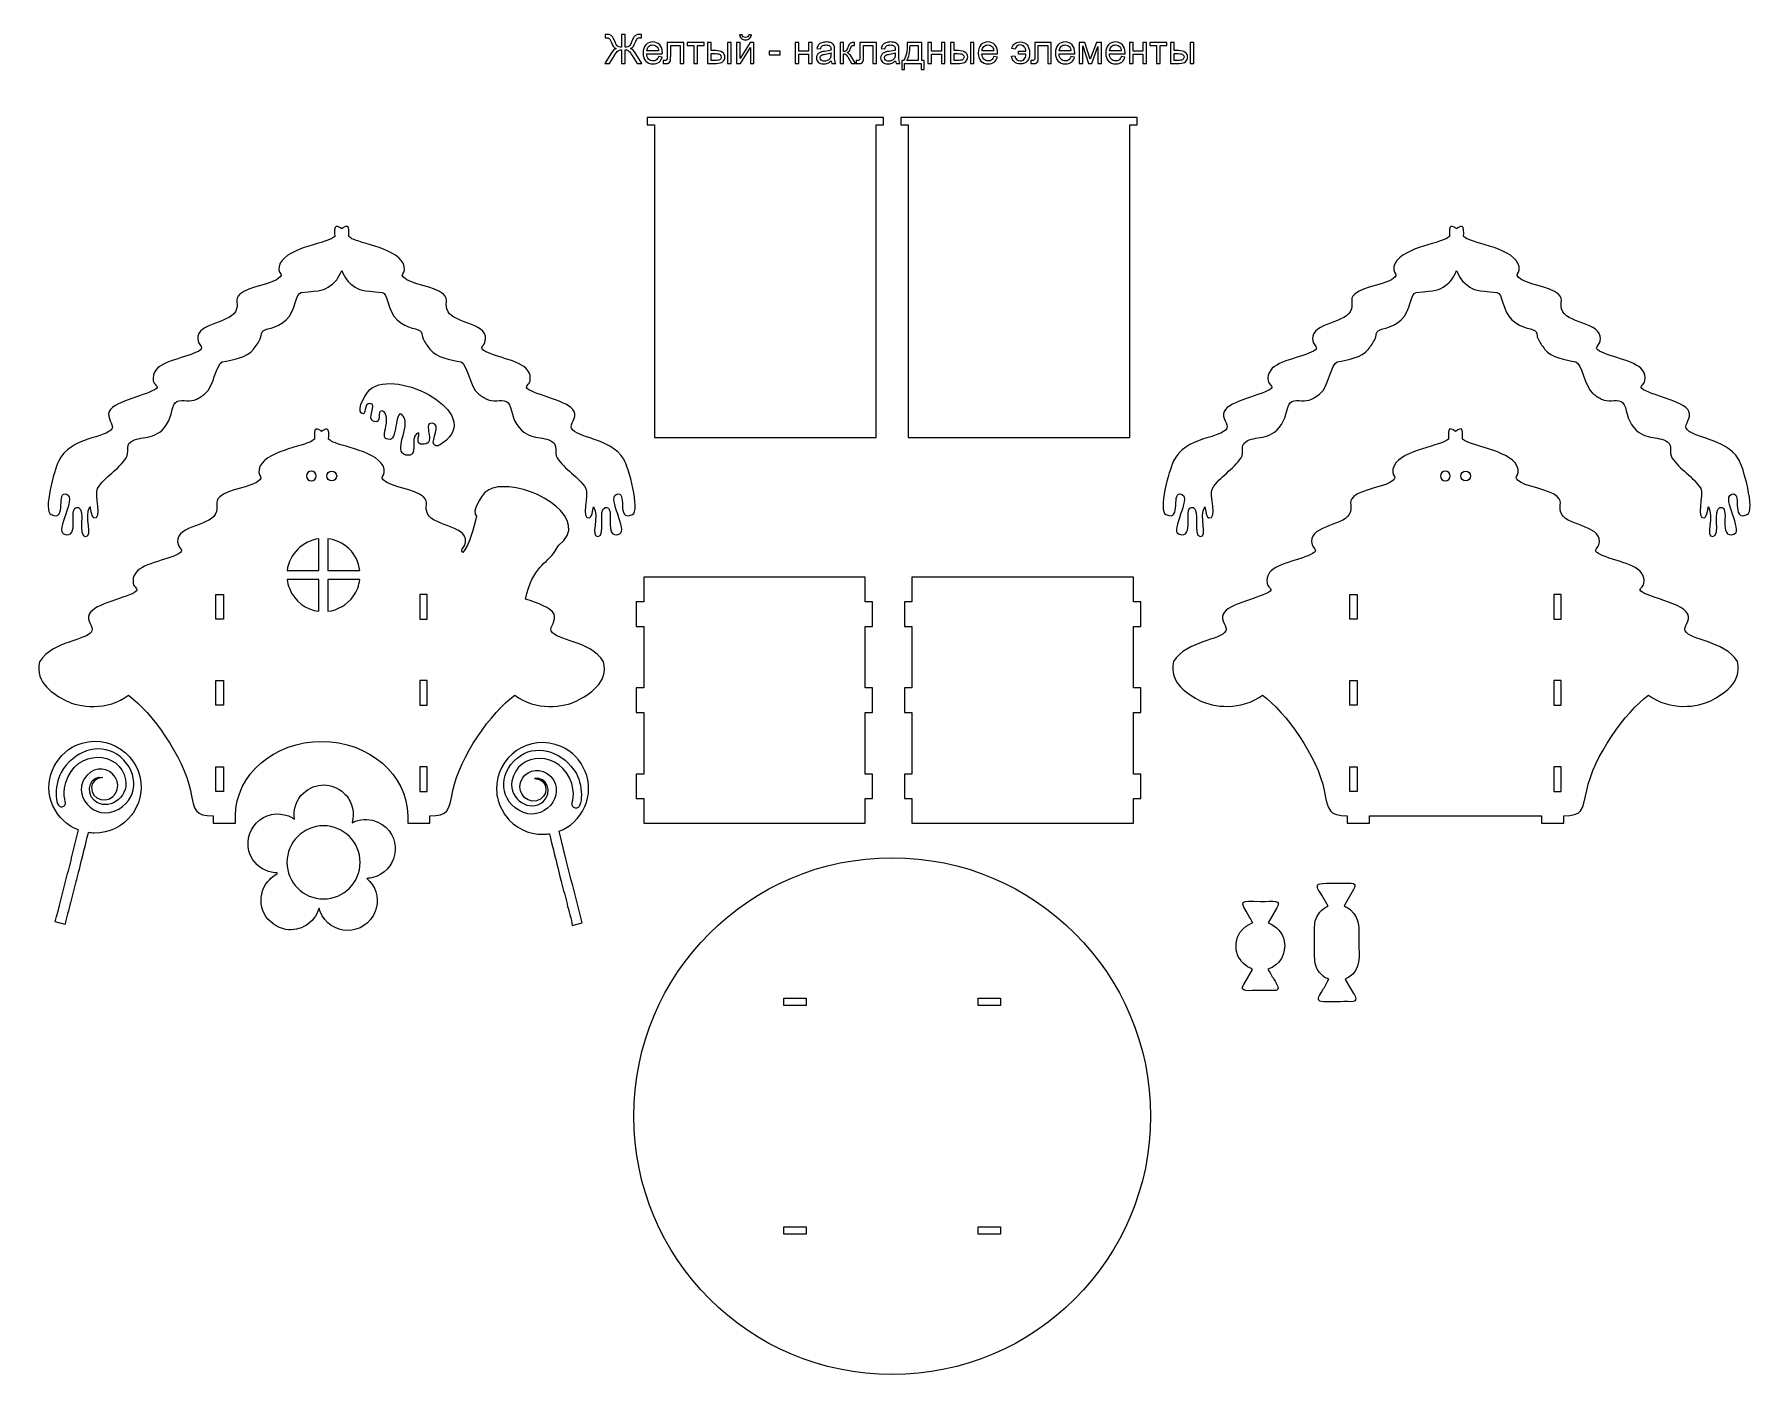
# Model space of a CAD drawing. Header units: millimetres. Extents: x -350 to 350, y -267 to 277.
import ezdxf

# ---------------------------------------------------------------- set-up
doc = ezdxf.new("R2010")
doc.units = ezdxf.units.MM
doc.header["$MEASUREMENT"] = 0
doc.layers.add('layer 1', color=7, linetype='Continuous')

msp = doc.modelspace()

# ---------------------------------------------------------------- linework, layer by layer
at = {"layer": 'layer 1', "color": 2}
for points, knots in [([(-109.6503, 277.0098), (-109.6503, 277.0098), (-109.6503, 271.8455), (-109.6503, 271.8455), (-109.6503, 271.8455), (-108.8855, 271.8455), (-108.3619, 271.988), (-108.0741, 272.2703), (-108.0741, 272.2703), (-107.789, 272.5527), (-107.4272, 273.2133), (-106.9859, 274.2577), (-106.9859, 274.2577), (-106.6624, 275.0334), (-106.3965, 275.5789), (-106.1827, 275.8969), (-106.1827, 275.8969), (-105.9717, 276.2176), (-105.6701, 276.4835), (-105.2781, 276.7), (-105.2781, 276.7), (-104.8862, 276.9166), (-104.4558, 277.0262), (-103.9898, 277.0262), (-103.9898, 277.0262), (-103.48, 277.0262), (-103.162, 277.0207), (-103.0386, 277.0098), (-103.0386, 277.0098), (-103.0386, 277.0098), (-103.0386, 275.6611), (-103.0386, 275.6611), (-103.0386, 275.6611), (-103.088, 275.6611), (-103.1894, 275.6639), (-103.3429, 275.6694), (-103.3429, 275.6694), (-103.5156, 275.6748), (-103.6198, 275.6776), (-103.6554, 275.6776), (-103.6554, 275.6776), (-104.1543, 275.6776), (-104.5243, 275.557), (-104.7628, 275.3158), (-104.7628, 275.3158), (-105.0095, 275.0745), (-105.2919, 274.5592), (-105.6071, 273.7697), (-105.6071, 273.7697), (-105.9497, 272.9145), (-106.2458, 272.3334), (-106.498, 272.0236), (-106.498, 272.0236), (-106.7474, 271.7139), (-107.112, 271.459), (-107.5889, 271.2534), (-107.5889, 271.2534), (-106.8159, 271.0396), (-106.0703, 270.3406), (-105.3467, 269.1536), (-105.3467, 269.1536), (-105.3467, 269.1536), (-102.9235, 265.2338), (-102.9235, 265.2338), (-102.9235, 265.2338), (-102.9235, 265.2338), (-104.8505, 265.2338), (-104.8505, 265.2338), (-104.8505, 265.2338), (-104.8505, 265.2338), (-106.8242, 268.4245), (-106.8242, 268.4245), (-106.8242, 268.4245), (-107.3477, 269.2743), (-107.789, 269.8718), (-108.1454, 270.22), (-108.1454, 270.22), (-108.5017, 270.5681), (-109.0034, 270.7435), (-109.6503, 270.7435), (-109.6503, 270.7435), (-109.6503, 270.7435), (-109.6503, 265.2338), (-109.6503, 265.2338), (-109.6503, 265.2338), (-109.6503, 265.2338), (-111.2456, 265.2338), (-111.2456, 265.2338), (-111.2456, 265.2338), (-111.2456, 265.2338), (-111.2456, 270.7435), (-111.2456, 270.7435), (-111.2456, 270.7435), (-111.7582, 270.7435), (-112.2105, 270.6092), (-112.6052, 270.3378), (-112.6052, 270.3378), (-112.9972, 270.0664), (-113.455, 269.4826), (-113.9786, 268.5862), (-113.9786, 268.5862), (-113.9786, 268.5862), (-114.0772, 268.4272), (-114.0772, 268.4272), (-114.0772, 268.4272), (-114.0772, 268.4272), (-116.0536, 265.2338), (-116.0536, 265.2338), (-116.0536, 265.2338), (-116.0536, 265.2338), (-117.9889, 265.2338), (-117.9889, 265.2338), (-117.9889, 265.2338), (-117.9889, 265.2338), (-115.5629, 269.1536), (-115.5629, 269.1536), (-115.5629, 269.1536), (-114.8228, 270.346), (-114.0718, 271.045), (-113.3097, 271.2534), (-113.3097, 271.2534), (-113.7346, 271.4261), (-114.08, 271.6563), (-114.3459, 271.9441), (-114.3459, 271.9441), (-114.6145, 272.232), (-114.9325, 272.8405), (-115.3025, 273.767), (-115.3025, 273.767), (-115.6397, 274.6113), (-115.9303, 275.1403), (-116.1715, 275.3541), (-116.1715, 275.3541), (-116.4127, 275.5707), (-116.769, 275.6776), (-117.246, 275.6776), (-117.246, 275.6776), (-117.246, 275.6776), (-117.8737, 275.6611), (-117.8737, 275.6611), (-117.8737, 275.6611), (-117.8737, 275.6611), (-117.8737, 277.0098), (-117.8737, 277.0098), (-117.8737, 277.0098), (-117.8134, 277.0207), (-117.5146, 277.0262), (-116.9719, 277.0262), (-116.9719, 277.0262), (-116.4566, 277.0262), (-116.0097, 276.9193), (-115.6315, 276.7083), (-115.6315, 276.7083), (-115.2532, 276.4972), (-114.9571, 276.2313), (-114.7406, 275.9133), (-114.7406, 275.9133), (-114.5268, 275.5926), (-114.2527, 275.0416), (-113.9155, 274.2549), (-113.9155, 274.2549), (-113.4687, 273.1968), (-113.1041, 272.5335), (-112.8245, 272.2648), (-112.8245, 272.2648), (-112.5422, 271.9962), (-112.0159, 271.8564), (-111.2456, 271.8455), (-111.2456, 271.8455), (-111.2456, 271.8455), (-111.2456, 277.0098), (-111.2456, 277.0098), (-111.2456, 277.0098), (-111.2456, 277.0098), (-109.6503, 277.0098), (-109.6503, 277.0098)], [0, 0, 0, 0, 0.02222222, 0.02222222, 0.02222222, 0.02222222, 0.04444444, 0.04444444, 0.04444444, 0.04444444, 0.06666667, 0.06666667, 0.06666667, 0.06666667, 0.08888889, 0.08888889, 0.08888889, 0.08888889, 0.11111111, 0.11111111, 0.11111111, 0.11111111, 0.13333333, 0.13333333, 0.13333333, 0.13333333, 0.15555556, 0.15555556, 0.15555556, 0.15555556, 0.17777778, 0.17777778, 0.17777778, 0.17777778, 0.2, 0.2, 0.2, 0.2, 0.22222222, 0.22222222, 0.22222222, 0.22222222, 0.24444444, 0.24444444, 0.24444444, 0.24444444, 0.26666667, 0.26666667, 0.26666667, 0.26666667, 0.28888889, 0.28888889, 0.28888889, 0.28888889, 0.31111111, 0.31111111, 0.31111111, 0.31111111, 0.33333333, 0.33333333, 0.33333333, 0.33333333, 0.35555556, 0.35555556, 0.35555556, 0.35555556, 0.37777778, 0.37777778, 0.37777778, 0.37777778, 0.4, 0.4, 0.4, 0.4, 0.42222222, 0.42222222, 0.42222222, 0.42222222, 0.44444444, 0.44444444, 0.44444444, 0.44444444, 0.46666667, 0.46666667, 0.46666667, 0.46666667, 0.48888889, 0.48888889, 0.48888889, 0.48888889, 0.51111111, 0.51111111, 0.51111111, 0.51111111, 0.53333333, 0.53333333, 0.53333333, 0.53333333, 0.55555556, 0.55555556, 0.55555556, 0.55555556, 0.57777778, 0.57777778, 0.57777778, 0.57777778, 0.6, 0.6, 0.6, 0.6, 0.62222222, 0.62222222, 0.62222222, 0.62222222, 0.64444444, 0.64444444, 0.64444444, 0.64444444, 0.66666667, 0.66666667, 0.66666667, 0.66666667, 0.68888889, 0.68888889, 0.68888889, 0.68888889, 0.71111111, 0.71111111, 0.71111111, 0.71111111, 0.73333333, 0.73333333, 0.73333333, 0.73333333, 0.75555556, 0.75555556, 0.75555556, 0.75555556, 0.77777778, 0.77777778, 0.77777778, 0.77777778, 0.8, 0.8, 0.8, 0.8, 0.82222222, 0.82222222, 0.82222222, 0.82222222, 0.84444444, 0.84444444, 0.84444444, 0.84444444, 0.86666667, 0.86666667, 0.86666667, 0.86666667, 0.88888889, 0.88888889, 0.88888889, 0.88888889, 0.91111111, 0.91111111, 0.91111111, 0.91111111, 0.93333333, 0.93333333, 0.93333333, 0.93333333, 0.95555556, 0.95555556, 0.95555556, 0.95555556, 1, 1, 1, 1]), ([(-96.1446, 267.9969), (-96.1446, 267.9969), (-94.6479, 267.7995), (-94.6479, 267.7995), (-94.6479, 267.7995), (-94.8809, 266.9306), (-95.3168, 266.2535), (-95.9527, 265.7738), (-95.9527, 265.7738), (-96.5887, 265.2941), (-97.4, 265.0529), (-98.3896, 265.0529), (-98.3896, 265.0529), (-99.6341, 265.0529), (-100.6209, 265.4366), (-101.35, 266.2042), (-101.35, 266.2042), (-102.0792, 266.9689), (-102.4438, 268.0462), (-102.4438, 269.4305), (-102.4438, 269.4305), (-102.4438, 270.8614), (-102.0765, 271.9743), (-101.3391, 272.7637), (-101.3391, 272.7637), (-100.6017, 273.5559), (-99.6451, 273.9507), (-98.4691, 273.9507), (-98.4691, 273.9507), (-97.3315, 273.9507), (-96.4023, 273.5642), (-95.6813, 272.7884), (-95.6813, 272.7884), (-94.9604, 272.0127), (-94.5986, 270.9217), (-94.5986, 269.5155), (-94.5986, 269.5155), (-94.5986, 269.4305), (-94.6013, 269.3017), (-94.6068, 269.1317), (-94.6068, 269.1317), (-94.6068, 269.1317), (-100.9635, 269.1317), (-100.9635, 269.1317), (-100.9635, 269.1317), (-100.9087, 268.197), (-100.6456, 267.4788), (-100.1686, 266.9827), (-100.1686, 266.9827), (-99.6944, 266.4865), (-99.0996, 266.2371), (-98.3896, 266.2371), (-98.3896, 266.2371), (-97.8606, 266.2371), (-97.4083, 266.3769), (-97.0355, 266.6565), (-97.0355, 266.6565), (-96.6599, 266.9361), (-96.3639, 267.3829), (-96.1446, 267.9969)], [0, 0, 0, 0, 0.0625, 0.0625, 0.0625, 0.0625, 0.125, 0.125, 0.125, 0.125, 0.1875, 0.1875, 0.1875, 0.1875, 0.25, 0.25, 0.25, 0.25, 0.3125, 0.3125, 0.3125, 0.3125, 0.375, 0.375, 0.375, 0.375, 0.4375, 0.4375, 0.4375, 0.4375, 0.5, 0.5, 0.5, 0.5, 0.5625, 0.5625, 0.5625, 0.5625, 0.625, 0.625, 0.625, 0.625, 0.6875, 0.6875, 0.6875, 0.6875, 0.75, 0.75, 0.75, 0.75, 0.8125, 0.8125, 0.8125, 0.8125, 0.875, 0.875, 0.875, 0.875, 1, 1, 1, 1]), ([(-100.8813, 270.3159), (-100.8813, 270.3159), (-96.1282, 270.3159), (-96.1282, 270.3159), (-96.1282, 270.3159), (-96.1912, 271.0341), (-96.3749, 271.5713), (-96.6736, 271.9304), (-96.6736, 271.9304), (-97.1314, 272.4869), (-97.729, 272.7665), (-98.4609, 272.7665), (-98.4609, 272.7665), (-99.1242, 272.7665), (-99.6807, 272.5444), (-100.133, 272.1004), (-100.133, 272.1004), (-100.5825, 271.6563), (-100.832, 271.0615), (-100.8813, 270.3159)], [0, 0, 0, 0, 0.16666667, 0.16666667, 0.16666667, 0.16666667, 0.33333333, 0.33333333, 0.33333333, 0.33333333, 0.5, 0.5, 0.5, 0.5, 0.66666667, 0.66666667, 0.66666667, 0.66666667, 1, 1, 1, 1]), ([(-92.6579, 273.7697), (-92.6579, 273.7697), (-85.9311, 273.7697), (-85.9311, 273.7697), (-85.9311, 273.7697), (-85.9311, 273.7697), (-85.9311, 265.242), (-85.9311, 265.242), (-85.9311, 265.242), (-85.9311, 265.242), (-87.3784, 265.242), (-87.3784, 265.242), (-87.3784, 265.242), (-87.3784, 265.242), (-87.3784, 272.5691), (-87.3784, 272.5691), (-87.3784, 272.5691), (-87.3784, 272.5691), (-91.2106, 272.5691), (-91.2106, 272.5691), (-91.2106, 272.5691), (-91.2106, 272.5691), (-91.2106, 268.3231), (-91.2106, 268.3231), (-91.2106, 268.3231), (-91.2106, 267.3335), (-91.2435, 266.6811), (-91.3065, 266.3632), (-91.3065, 266.3632), (-91.3723, 266.0479), (-91.5477, 265.7738), (-91.8355, 265.5381), (-91.8355, 265.5381), (-92.1261, 265.3023), (-92.5428, 265.1845), (-93.0882, 265.1845), (-93.0882, 265.1845), (-93.4254, 265.1845), (-93.8147, 265.2064), (-94.2532, 265.2475), (-94.2532, 265.2475), (-94.2532, 265.2475), (-94.2532, 266.4509), (-94.2532, 266.4509), (-94.2532, 266.4509), (-94.2532, 266.4509), (-93.62, 266.4509), (-93.62, 266.4509), (-93.62, 266.4509), (-93.3212, 266.4509), (-93.1074, 266.481), (-92.9786, 266.5441), (-92.9786, 266.5441), (-92.8498, 266.6044), (-92.7648, 266.7031), (-92.7209, 266.8374), (-92.7209, 266.8374), (-92.6798, 266.9717), (-92.6579, 267.4075), (-92.6579, 268.1449), (-92.6579, 268.1449), (-92.6579, 268.1449), (-92.6579, 273.7697), (-92.6579, 273.7697)], [0, 0, 0, 0, 0.05882353, 0.05882353, 0.05882353, 0.05882353, 0.11764706, 0.11764706, 0.11764706, 0.11764706, 0.17647059, 0.17647059, 0.17647059, 0.17647059, 0.23529412, 0.23529412, 0.23529412, 0.23529412, 0.29411765, 0.29411765, 0.29411765, 0.29411765, 0.35294118, 0.35294118, 0.35294118, 0.35294118, 0.41176471, 0.41176471, 0.41176471, 0.41176471, 0.47058824, 0.47058824, 0.47058824, 0.47058824, 0.52941176, 0.52941176, 0.52941176, 0.52941176, 0.58823529, 0.58823529, 0.58823529, 0.58823529, 0.64705882, 0.64705882, 0.64705882, 0.64705882, 0.70588235, 0.70588235, 0.70588235, 0.70588235, 0.76470588, 0.76470588, 0.76470588, 0.76470588, 0.82352941, 0.82352941, 0.82352941, 0.82352941, 0.88235294, 0.88235294, 0.88235294, 0.88235294, 1, 1, 1, 1]), ([(-84.5249, 273.7697), (-84.5249, 273.7697), (-77.6172, 273.7697), (-77.6172, 273.7697), (-77.6172, 273.7697), (-77.6172, 273.7697), (-77.6172, 272.5691), (-77.6172, 272.5691), (-77.6172, 272.5691), (-77.6172, 272.5691), (-80.3473, 272.5691), (-80.3473, 272.5691), (-80.3473, 272.5691), (-80.3473, 272.5691), (-80.3473, 265.2338), (-80.3473, 265.2338), (-80.3473, 265.2338), (-80.3473, 265.2338), (-81.7947, 265.2338), (-81.7947, 265.2338), (-81.7947, 265.2338), (-81.7947, 265.2338), (-81.7947, 272.5691), (-81.7947, 272.5691), (-81.7947, 272.5691), (-81.7947, 272.5691), (-84.5249, 272.5691), (-84.5249, 272.5691), (-84.5249, 272.5691), (-84.5249, 272.5691), (-84.5249, 273.7697), (-84.5249, 273.7697)], [0, 0, 0, 0, 0.11111111, 0.11111111, 0.11111111, 0.11111111, 0.22222222, 0.22222222, 0.22222222, 0.22222222, 0.33333333, 0.33333333, 0.33333333, 0.33333333, 0.44444444, 0.44444444, 0.44444444, 0.44444444, 0.55555556, 0.55555556, 0.55555556, 0.55555556, 0.66666667, 0.66666667, 0.66666667, 0.66666667, 0.77777778, 0.77777778, 0.77777778, 0.77777778, 1, 1, 1, 1]), ([(-76.1863, 273.7697), (-76.1863, 273.7697), (-74.7389, 273.7697), (-74.7389, 273.7697), (-74.7389, 273.7697), (-74.7389, 273.7697), (-74.7389, 270.431), (-74.7389, 270.431), (-74.7389, 270.431), (-74.7389, 270.431), (-72.9133, 270.431), (-72.9133, 270.431), (-72.9133, 270.431), (-71.7209, 270.431), (-70.8054, 270.2008), (-70.1612, 269.7375), (-70.1612, 269.7375), (-69.517, 269.2743), (-69.1963, 268.6356), (-69.1963, 267.8214), (-69.1963, 267.8214), (-69.1963, 267.1087), (-69.465, 266.5002), (-70.0022, 265.9931), (-70.0022, 265.9931), (-70.5395, 265.486), (-71.3975, 265.2338), (-72.5789, 265.2338), (-72.5789, 265.2338), (-72.5789, 265.2338), (-76.1863, 265.2338), (-76.1863, 265.2338), (-76.1863, 265.2338), (-76.1863, 265.2338), (-76.1863, 273.7697), (-76.1863, 273.7697)], [0, 0, 0, 0, 0.1, 0.1, 0.1, 0.1, 0.2, 0.2, 0.2, 0.2, 0.3, 0.3, 0.3, 0.3, 0.4, 0.4, 0.4, 0.4, 0.5, 0.5, 0.5, 0.5, 0.6, 0.6, 0.6, 0.6, 0.7, 0.7, 0.7, 0.7, 0.8, 0.8, 0.8, 0.8, 1, 1, 1, 1]), ([(-68.1108, 273.7697), (-68.1108, 273.7697), (-66.6635, 273.7697), (-66.6635, 273.7697), (-66.6635, 273.7697), (-66.6635, 273.7697), (-66.6635, 265.2338), (-66.6635, 265.2338), (-66.6635, 265.2338), (-66.6635, 265.2338), (-68.1108, 265.2338), (-68.1108, 265.2338), (-68.1108, 265.2338), (-68.1108, 265.2338), (-68.1108, 273.7697), (-68.1108, 273.7697)], [0, 0, 0, 0, 0.2, 0.2, 0.2, 0.2, 0.4, 0.4, 0.4, 0.4, 0.6, 0.6, 0.6, 0.6, 1, 1, 1, 1]), ([(-64.413, 273.7697), (-64.413, 273.7697), (-62.9657, 273.7697), (-62.9657, 273.7697), (-62.9657, 273.7697), (-62.9657, 273.7697), (-62.9657, 267.2595), (-62.9657, 267.2595), (-62.9657, 267.2595), (-62.9657, 267.2595), (-58.9444, 273.7697), (-58.9444, 273.7697), (-58.9444, 273.7697), (-58.9444, 273.7697), (-57.3902, 273.7697), (-57.3902, 273.7697), (-57.3902, 273.7697), (-57.3902, 273.7697), (-57.3902, 265.2338), (-57.3902, 265.2338), (-57.3902, 265.2338), (-57.3902, 265.2338), (-58.8375, 265.2338), (-58.8375, 265.2338), (-58.8375, 265.2338), (-58.8375, 265.2338), (-58.8375, 271.7029), (-58.8375, 271.7029), (-58.8375, 271.7029), (-58.8375, 271.7029), (-62.8533, 265.2338), (-62.8533, 265.2338), (-62.8533, 265.2338), (-62.8533, 265.2338), (-64.413, 265.2338), (-64.413, 265.2338), (-64.413, 265.2338), (-64.413, 265.2338), (-64.413, 273.7697), (-64.413, 273.7697)], [0, 0, 0, 0, 0.09090909, 0.09090909, 0.09090909, 0.09090909, 0.18181818, 0.18181818, 0.18181818, 0.18181818, 0.27272727, 0.27272727, 0.27272727, 0.27272727, 0.36363636, 0.36363636, 0.36363636, 0.36363636, 0.45454545, 0.45454545, 0.45454545, 0.45454545, 0.54545455, 0.54545455, 0.54545455, 0.54545455, 0.63636364, 0.63636364, 0.63636364, 0.63636364, 0.72727273, 0.72727273, 0.72727273, 0.72727273, 0.81818182, 0.81818182, 0.81818182, 0.81818182, 1, 1, 1, 1]), ([(-59.4131, 276.9275), (-59.4131, 276.9275), (-58.4263, 276.9275), (-58.4263, 276.9275), (-58.4263, 276.9275), (-58.5058, 276.2505), (-58.7525, 275.7297), (-59.1637, 275.3678), (-59.1637, 275.3678), (-59.5749, 275.0033), (-60.1204, 274.8223), (-60.8029, 274.8223), (-60.8029, 274.8223), (-61.4882, 274.8223), (-62.0364, 275.0033), (-62.4449, 275.3623), (-62.4449, 275.3623), (-62.8533, 275.7242), (-63.1, 276.245), (-63.1795, 276.9275), (-63.1795, 276.9275), (-63.1795, 276.9275), (-62.1927, 276.9275), (-62.1927, 276.9275), (-62.1927, 276.9275), (-62.1187, 276.5575), (-61.9679, 276.2806), (-61.7459, 276.0997), (-61.7459, 276.0997), (-61.5238, 275.9161), (-61.2223, 275.8256), (-60.8468, 275.8256), (-60.8468, 275.8256), (-60.4109, 275.8256), (-60.082, 275.9133), (-59.86, 276.0915), (-59.86, 276.0915), (-59.6379, 276.2669), (-59.4872, 276.5465), (-59.4131, 276.9275)], [0, 0, 0, 0, 0.09090909, 0.09090909, 0.09090909, 0.09090909, 0.18181818, 0.18181818, 0.18181818, 0.18181818, 0.27272727, 0.27272727, 0.27272727, 0.27272727, 0.36363636, 0.36363636, 0.36363636, 0.36363636, 0.45454545, 0.45454545, 0.45454545, 0.45454545, 0.54545455, 0.54545455, 0.54545455, 0.54545455, 0.63636364, 0.63636364, 0.63636364, 0.63636364, 0.72727273, 0.72727273, 0.72727273, 0.72727273, 0.81818182, 0.81818182, 0.81818182, 0.81818182, 1, 1, 1, 1]), ([(-40.6089, 273.7697), (-40.6089, 273.7697), (-39.1616, 273.7697), (-39.1616, 273.7697), (-39.1616, 273.7697), (-39.1616, 273.7697), (-39.1616, 270.2172), (-39.1616, 270.2172), (-39.1616, 270.2172), (-39.1616, 270.2172), (-35.1485, 270.2172), (-35.1485, 270.2172), (-35.1485, 270.2172), (-35.1485, 270.2172), (-35.1485, 273.7697), (-35.1485, 273.7697), (-35.1485, 273.7697), (-35.1485, 273.7697), (-33.7012, 273.7697), (-33.7012, 273.7697), (-33.7012, 273.7697), (-33.7012, 273.7697), (-33.7012, 265.2338), (-33.7012, 265.2338), (-33.7012, 265.2338), (-33.7012, 265.2338), (-35.1485, 265.2338), (-35.1485, 265.2338), (-35.1485, 265.2338), (-35.1485, 265.2338), (-35.1485, 269.0166), (-35.1485, 269.0166), (-35.1485, 269.0166), (-35.1485, 269.0166), (-39.1616, 269.0166), (-39.1616, 269.0166), (-39.1616, 269.0166), (-39.1616, 269.0166), (-39.1616, 265.2338), (-39.1616, 265.2338), (-39.1616, 265.2338), (-39.1616, 265.2338), (-40.6089, 265.2338), (-40.6089, 265.2338), (-40.6089, 265.2338), (-40.6089, 265.2338), (-40.6089, 273.7697), (-40.6089, 273.7697)], [0, 0, 0, 0, 0.07692308, 0.07692308, 0.07692308, 0.07692308, 0.15384615, 0.15384615, 0.15384615, 0.15384615, 0.23076923, 0.23076923, 0.23076923, 0.23076923, 0.30769231, 0.30769231, 0.30769231, 0.30769231, 0.38461538, 0.38461538, 0.38461538, 0.38461538, 0.46153846, 0.46153846, 0.46153846, 0.46153846, 0.53846154, 0.53846154, 0.53846154, 0.53846154, 0.61538462, 0.61538462, 0.61538462, 0.61538462, 0.69230769, 0.69230769, 0.69230769, 0.69230769, 0.76923077, 0.76923077, 0.76923077, 0.76923077, 0.84615385, 0.84615385, 0.84615385, 0.84615385, 1, 1, 1, 1]), ([(-25.952, 266.3028), (-26.4893, 265.8451), (-27.0073, 265.5244), (-27.5035, 265.3352), (-27.5035, 265.3352), (-27.9996, 265.1461), (-28.5314, 265.0529), (-29.1016, 265.0529), (-29.1016, 265.0529), (-30.0391, 265.0529), (-30.76, 265.2804), (-31.2644, 265.7382), (-31.2644, 265.7382), (-31.7687, 266.1932), (-32.0209, 266.7771), (-32.0209, 267.487), (-32.0209, 267.487), (-32.0209, 267.9037), (-31.925, 268.2847), (-31.7358, 268.6301), (-31.7358, 268.6301), (-31.544, 268.9755), (-31.2945, 269.2496), (-30.9875, 269.4579), (-30.9875, 269.4579), (-30.6777, 269.6662), (-30.3324, 269.8252), (-29.9459, 269.9321), (-29.9459, 269.9321), (-29.6608, 270.0061), (-29.2304, 270.0774), (-28.6575, 270.1487), (-28.6575, 270.1487), (-27.4898, 270.2857), (-26.6263, 270.4529), (-26.0754, 270.6448), (-26.0754, 270.6448), (-26.0699, 270.8422), (-26.0671, 270.9683), (-26.0671, 271.0204), (-26.0671, 271.0204), (-26.0671, 271.607), (-26.2042, 272.0209), (-26.4783, 272.2621), (-26.4783, 272.2621), (-26.8484, 272.5883), (-27.3993, 272.75), (-28.1285, 272.75), (-28.1285, 272.75), (-28.811, 272.75), (-29.3154, 272.6294), (-29.6389, 272.3909), (-29.6389, 272.3909), (-29.965, 272.1525), (-30.2035, 271.7303), (-30.3598, 271.1218), (-30.3598, 271.1218), (-30.3598, 271.1218), (-31.7742, 271.3192), (-31.7742, 271.3192), (-31.7742, 271.3192), (-31.6454, 271.9249), (-31.4343, 272.4156), (-31.1383, 272.7884), (-31.1383, 272.7884), (-30.8422, 273.1612), (-30.4146, 273.4463), (-29.8554, 273.6491), (-29.8554, 273.6491), (-29.2989, 273.8492), (-28.6493, 273.9507), (-27.9147, 273.9507), (-27.9147, 273.9507), (-27.1855, 273.9507), (-26.5907, 273.8657), (-26.1329, 273.693), (-26.1329, 273.693), (-25.6779, 273.5203), (-25.3407, 273.3065), (-25.1269, 273.0461), (-25.1269, 273.0461), (-24.9131, 272.7857), (-24.7623, 272.4567), (-24.6746, 272.0593), (-24.6746, 272.0593), (-24.628, 271.8126), (-24.6034, 271.3685), (-24.6034, 270.7298), (-24.6034, 270.7298), (-24.6034, 270.7298), (-24.6034, 268.811), (-24.6034, 268.811), (-24.6034, 268.811), (-24.6034, 267.4706), (-24.5732, 266.6236), (-24.5129, 266.2645), (-24.5129, 266.2645), (-24.4553, 265.9054), (-24.3347, 265.5627), (-24.1593, 265.2338), (-24.1593, 265.2338), (-24.1593, 265.2338), (-25.6724, 265.2338), (-25.6724, 265.2338), (-25.6724, 265.2338), (-25.8177, 265.5381), (-25.9109, 265.8944), (-25.952, 266.3028)], [0, 0, 0, 0, 0.03571429, 0.03571429, 0.03571429, 0.03571429, 0.07142857, 0.07142857, 0.07142857, 0.07142857, 0.10714286, 0.10714286, 0.10714286, 0.10714286, 0.14285714, 0.14285714, 0.14285714, 0.14285714, 0.17857143, 0.17857143, 0.17857143, 0.17857143, 0.21428571, 0.21428571, 0.21428571, 0.21428571, 0.25, 0.25, 0.25, 0.25, 0.28571429, 0.28571429, 0.28571429, 0.28571429, 0.32142857, 0.32142857, 0.32142857, 0.32142857, 0.35714286, 0.35714286, 0.35714286, 0.35714286, 0.39285714, 0.39285714, 0.39285714, 0.39285714, 0.42857143, 0.42857143, 0.42857143, 0.42857143, 0.46428571, 0.46428571, 0.46428571, 0.46428571, 0.5, 0.5, 0.5, 0.5, 0.53571429, 0.53571429, 0.53571429, 0.53571429, 0.57142857, 0.57142857, 0.57142857, 0.57142857, 0.60714286, 0.60714286, 0.60714286, 0.60714286, 0.64285714, 0.64285714, 0.64285714, 0.64285714, 0.67857143, 0.67857143, 0.67857143, 0.67857143, 0.71428571, 0.71428571, 0.71428571, 0.71428571, 0.75, 0.75, 0.75, 0.75, 0.78571429, 0.78571429, 0.78571429, 0.78571429, 0.82142857, 0.82142857, 0.82142857, 0.82142857, 0.85714286, 0.85714286, 0.85714286, 0.85714286, 0.89285714, 0.89285714, 0.89285714, 0.89285714, 0.92857143, 0.92857143, 0.92857143, 0.92857143, 1, 1, 1, 1]), ([(-22.3968, 273.7697), (-22.3968, 273.7697), (-20.9494, 273.7697), (-20.9494, 273.7697), (-20.9494, 273.7697), (-20.9494, 273.7697), (-20.9494, 270.0856), (-20.9494, 270.0856), (-20.9494, 270.0856), (-20.4889, 270.0856), (-20.1655, 270.1734), (-19.9791, 270.3515), (-19.9791, 270.3515), (-19.7954, 270.527), (-19.524, 271.0396), (-19.1622, 271.8921), (-19.1622, 271.8921), (-18.8771, 272.5664), (-18.6469, 273.0104), (-18.4714, 273.2243), (-18.4714, 273.2243), (-18.2932, 273.4381), (-18.0904, 273.5833), (-17.8601, 273.6574), (-17.8601, 273.6574), (-17.6272, 273.7314), (-17.2571, 273.7697), (-16.75, 273.7697), (-16.75, 273.7697), (-16.75, 273.7697), (-16.4594, 273.7697), (-16.4594, 273.7697), (-16.4594, 273.7697), (-16.4594, 273.7697), (-16.4594, 272.5773), (-16.4594, 272.5773), (-16.4594, 272.5773), (-16.4594, 272.5773), (-16.8624, 272.5856), (-16.8624, 272.5856), (-16.8624, 272.5856), (-17.2434, 272.5856), (-17.4874, 272.528), (-17.5943, 272.4156), (-17.5943, 272.4156), (-17.7066, 272.2977), (-17.8793, 271.9469), (-18.1096, 271.363), (-18.1096, 271.363), (-18.3289, 270.8038), (-18.529, 270.4173), (-18.7126, 270.2035), (-18.7126, 270.2035), (-18.8936, 269.9897), (-19.1759, 269.7951), (-19.5569, 269.6169), (-19.5569, 269.6169), (-18.9347, 269.4497), (-18.3207, 268.8713), (-17.7176, 267.879), (-17.7176, 267.879), (-17.7176, 267.879), (-16.1305, 265.2338), (-16.1305, 265.2338), (-16.1305, 265.2338), (-16.1305, 265.2338), (-17.7203, 265.2338), (-17.7203, 265.2338), (-17.7203, 265.2338), (-17.7203, 265.2338), (-19.2855, 267.8708), (-19.2855, 267.8708), (-19.2855, 267.8708), (-19.6008, 268.4053), (-19.8749, 268.7562), (-20.1079, 268.9261), (-20.1079, 268.9261), (-20.3436, 269.0961), (-20.6232, 269.1811), (-20.9494, 269.1811), (-20.9494, 269.1811), (-20.9494, 269.1811), (-20.9494, 265.2338), (-20.9494, 265.2338), (-20.9494, 265.2338), (-20.9494, 265.2338), (-22.3968, 265.2338), (-22.3968, 265.2338), (-22.3968, 265.2338), (-22.3968, 265.2338), (-22.3968, 273.7697), (-22.3968, 273.7697)], [0, 0, 0, 0, 0.04166667, 0.04166667, 0.04166667, 0.04166667, 0.08333333, 0.08333333, 0.08333333, 0.08333333, 0.125, 0.125, 0.125, 0.125, 0.16666667, 0.16666667, 0.16666667, 0.16666667, 0.20833333, 0.20833333, 0.20833333, 0.20833333, 0.25, 0.25, 0.25, 0.25, 0.29166667, 0.29166667, 0.29166667, 0.29166667, 0.33333333, 0.33333333, 0.33333333, 0.33333333, 0.375, 0.375, 0.375, 0.375, 0.41666667, 0.41666667, 0.41666667, 0.41666667, 0.45833333, 0.45833333, 0.45833333, 0.45833333, 0.5, 0.5, 0.5, 0.5, 0.54166667, 0.54166667, 0.54166667, 0.54166667, 0.58333333, 0.58333333, 0.58333333, 0.58333333, 0.625, 0.625, 0.625, 0.625, 0.66666667, 0.66666667, 0.66666667, 0.66666667, 0.70833333, 0.70833333, 0.70833333, 0.70833333, 0.75, 0.75, 0.75, 0.75, 0.79166667, 0.79166667, 0.79166667, 0.79166667, 0.83333333, 0.83333333, 0.83333333, 0.83333333, 0.875, 0.875, 0.875, 0.875, 0.91666667, 0.91666667, 0.91666667, 0.91666667, 1, 1, 1, 1]), ([(-14.2939, 273.7697), (-14.2939, 273.7697), (-7.5671, 273.7697), (-7.5671, 273.7697), (-7.5671, 273.7697), (-7.5671, 273.7697), (-7.5671, 265.242), (-7.5671, 265.242), (-7.5671, 265.242), (-7.5671, 265.242), (-9.0144, 265.242), (-9.0144, 265.242), (-9.0144, 265.242), (-9.0144, 265.242), (-9.0144, 272.5691), (-9.0144, 272.5691), (-9.0144, 272.5691), (-9.0144, 272.5691), (-12.8466, 272.5691), (-12.8466, 272.5691), (-12.8466, 272.5691), (-12.8466, 272.5691), (-12.8466, 268.3231), (-12.8466, 268.3231), (-12.8466, 268.3231), (-12.8466, 267.3335), (-12.8795, 266.6811), (-12.9425, 266.3632), (-12.9425, 266.3632), (-13.0083, 266.0479), (-13.1837, 265.7738), (-13.4715, 265.5381), (-13.4715, 265.5381), (-13.7621, 265.3023), (-14.1788, 265.1845), (-14.7242, 265.1845), (-14.7242, 265.1845), (-15.0614, 265.1845), (-15.4507, 265.2064), (-15.8892, 265.2475), (-15.8892, 265.2475), (-15.8892, 265.2475), (-15.8892, 266.4509), (-15.8892, 266.4509), (-15.8892, 266.4509), (-15.8892, 266.4509), (-15.256, 266.4509), (-15.256, 266.4509), (-15.256, 266.4509), (-14.9572, 266.4509), (-14.7434, 266.481), (-14.6146, 266.5441), (-14.6146, 266.5441), (-14.4858, 266.6044), (-14.4008, 266.7031), (-14.3569, 266.8374), (-14.3569, 266.8374), (-14.3158, 266.9717), (-14.2939, 267.4075), (-14.2939, 268.1449), (-14.2939, 268.1449), (-14.2939, 268.1449), (-14.2939, 273.7697), (-14.2939, 273.7697)], [0, 0, 0, 0, 0.05882353, 0.05882353, 0.05882353, 0.05882353, 0.11764706, 0.11764706, 0.11764706, 0.11764706, 0.17647059, 0.17647059, 0.17647059, 0.17647059, 0.23529412, 0.23529412, 0.23529412, 0.23529412, 0.29411765, 0.29411765, 0.29411765, 0.29411765, 0.35294118, 0.35294118, 0.35294118, 0.35294118, 0.41176471, 0.41176471, 0.41176471, 0.41176471, 0.47058824, 0.47058824, 0.47058824, 0.47058824, 0.52941176, 0.52941176, 0.52941176, 0.52941176, 0.58823529, 0.58823529, 0.58823529, 0.58823529, 0.64705882, 0.64705882, 0.64705882, 0.64705882, 0.70588235, 0.70588235, 0.70588235, 0.70588235, 0.76470588, 0.76470588, 0.76470588, 0.76470588, 0.82352941, 0.82352941, 0.82352941, 0.82352941, 0.88235294, 0.88235294, 0.88235294, 0.88235294, 1, 1, 1, 1]), ([(0.1712, 266.3028), (-0.3661, 265.8451), (-0.8841, 265.5244), (-1.3803, 265.3352), (-1.3803, 265.3352), (-1.8764, 265.1461), (-2.4082, 265.0529), (-2.9784, 265.0529), (-2.9784, 265.0529), (-3.9159, 265.0529), (-4.6368, 265.2804), (-5.1412, 265.7382), (-5.1412, 265.7382), (-5.6455, 266.1932), (-5.8977, 266.7771), (-5.8977, 267.487), (-5.8977, 267.487), (-5.8977, 267.9037), (-5.8018, 268.2847), (-5.6126, 268.6301), (-5.6126, 268.6301), (-5.4208, 268.9755), (-5.1713, 269.2496), (-4.8643, 269.4579), (-4.8643, 269.4579), (-4.5545, 269.6662), (-4.2092, 269.8252), (-3.8227, 269.9321), (-3.8227, 269.9321), (-3.5376, 270.0061), (-3.1072, 270.0774), (-2.5343, 270.1487), (-2.5343, 270.1487), (-1.3666, 270.2857), (-0.5031, 270.4529), (0.0478, 270.6448), (0.0478, 270.6448), (0.0533, 270.8422), (0.0561, 270.9683), (0.0561, 271.0204), (0.0561, 271.0204), (0.0561, 271.607), (-0.081, 272.0209), (-0.3551, 272.2621), (-0.3551, 272.2621), (-0.7252, 272.5883), (-1.2761, 272.75), (-2.0053, 272.75), (-2.0053, 272.75), (-2.6878, 272.75), (-3.1922, 272.6294), (-3.5157, 272.3909), (-3.5157, 272.3909), (-3.8418, 272.1525), (-4.0803, 271.7303), (-4.2366, 271.1218), (-4.2366, 271.1218), (-4.2366, 271.1218), (-5.651, 271.3192), (-5.651, 271.3192), (-5.651, 271.3192), (-5.5222, 271.9249), (-5.3111, 272.4156), (-5.0151, 272.7884), (-5.0151, 272.7884), (-4.719, 273.1612), (-4.2914, 273.4463), (-3.7322, 273.6491), (-3.7322, 273.6491), (-3.1757, 273.8492), (-2.5261, 273.9507), (-1.7915, 273.9507), (-1.7915, 273.9507), (-1.0623, 273.9507), (-0.4675, 273.8657), (-0.0097, 273.693), (-0.0097, 273.693), (0.4453, 273.5203), (0.7825, 273.3065), (0.9963, 273.0461), (0.9963, 273.0461), (1.2101, 272.7857), (1.3609, 272.4567), (1.4486, 272.0593), (1.4486, 272.0593), (1.4952, 271.8126), (1.5198, 271.3685), (1.5198, 270.7298), (1.5198, 270.7298), (1.5198, 270.7298), (1.5198, 268.811), (1.5198, 268.811), (1.5198, 268.811), (1.5198, 267.4706), (1.55, 266.6236), (1.6103, 266.2645), (1.6103, 266.2645), (1.6679, 265.9054), (1.7885, 265.5627), (1.9639, 265.2338), (1.9639, 265.2338), (1.9639, 265.2338), (0.4508, 265.2338), (0.4508, 265.2338), (0.4508, 265.2338), (0.3055, 265.5381), (0.2123, 265.8944), (0.1712, 266.3028)], [0, 0, 0, 0, 0.03571429, 0.03571429, 0.03571429, 0.03571429, 0.07142857, 0.07142857, 0.07142857, 0.07142857, 0.10714286, 0.10714286, 0.10714286, 0.10714286, 0.14285714, 0.14285714, 0.14285714, 0.14285714, 0.17857143, 0.17857143, 0.17857143, 0.17857143, 0.21428571, 0.21428571, 0.21428571, 0.21428571, 0.25, 0.25, 0.25, 0.25, 0.28571429, 0.28571429, 0.28571429, 0.28571429, 0.32142857, 0.32142857, 0.32142857, 0.32142857, 0.35714286, 0.35714286, 0.35714286, 0.35714286, 0.39285714, 0.39285714, 0.39285714, 0.39285714, 0.42857143, 0.42857143, 0.42857143, 0.42857143, 0.46428571, 0.46428571, 0.46428571, 0.46428571, 0.5, 0.5, 0.5, 0.5, 0.53571429, 0.53571429, 0.53571429, 0.53571429, 0.57142857, 0.57142857, 0.57142857, 0.57142857, 0.60714286, 0.60714286, 0.60714286, 0.60714286, 0.64285714, 0.64285714, 0.64285714, 0.64285714, 0.67857143, 0.67857143, 0.67857143, 0.67857143, 0.71428571, 0.71428571, 0.71428571, 0.71428571, 0.75, 0.75, 0.75, 0.75, 0.78571429, 0.78571429, 0.78571429, 0.78571429, 0.82142857, 0.82142857, 0.82142857, 0.82142857, 0.85714286, 0.85714286, 0.85714286, 0.85714286, 0.89285714, 0.89285714, 0.89285714, 0.89285714, 0.92857143, 0.92857143, 0.92857143, 0.92857143, 1, 1, 1, 1]), ([(4.8777, 273.7697), (4.8777, 273.7697), (10.8315, 273.7697), (10.8315, 273.7697), (10.8315, 273.7697), (10.8315, 273.7697), (10.8315, 266.418), (10.8315, 266.418), (10.8315, 266.418), (10.8315, 266.418), (11.7525, 266.418), (11.7525, 266.418), (11.7525, 266.418), (11.7525, 266.418), (11.7525, 262.8161), (11.7525, 262.8161), (11.7525, 262.8161), (11.7525, 262.8161), (10.5684, 262.8161), (10.5684, 262.8161), (10.5684, 262.8161), (10.5684, 262.8161), (10.5684, 265.2338), (10.5684, 265.2338), (10.5684, 265.2338), (10.5684, 265.2338), (3.8416, 265.2338), (3.8416, 265.2338), (3.8416, 265.2338), (3.8416, 265.2338), (3.8416, 262.8161), (3.8416, 262.8161), (3.8416, 262.8161), (3.8416, 262.8161), (2.6574, 262.8161), (2.6574, 262.8161), (2.6574, 262.8161), (2.6574, 262.8161), (2.6574, 266.418), (2.6574, 266.418), (2.6574, 266.418), (2.6574, 266.418), (3.414, 266.418), (3.414, 266.418), (3.414, 266.418), (4.4337, 267.8023), (4.9216, 270.2528), (4.8777, 273.7697)], [0, 0, 0, 0, 0.07692308, 0.07692308, 0.07692308, 0.07692308, 0.15384615, 0.15384615, 0.15384615, 0.15384615, 0.23076923, 0.23076923, 0.23076923, 0.23076923, 0.30769231, 0.30769231, 0.30769231, 0.30769231, 0.38461538, 0.38461538, 0.38461538, 0.38461538, 0.46153846, 0.46153846, 0.46153846, 0.46153846, 0.53846154, 0.53846154, 0.53846154, 0.53846154, 0.61538462, 0.61538462, 0.61538462, 0.61538462, 0.69230769, 0.69230769, 0.69230769, 0.69230769, 0.76923077, 0.76923077, 0.76923077, 0.76923077, 0.84615385, 0.84615385, 0.84615385, 0.84615385, 1, 1, 1, 1]), ([(13.3397, 273.7697), (13.3397, 273.7697), (14.787, 273.7697), (14.787, 273.7697), (14.787, 273.7697), (14.787, 273.7697), (14.787, 270.2172), (14.787, 270.2172), (14.787, 270.2172), (14.787, 270.2172), (18.8001, 270.2172), (18.8001, 270.2172), (18.8001, 270.2172), (18.8001, 270.2172), (18.8001, 273.7697), (18.8001, 273.7697), (18.8001, 273.7697), (18.8001, 273.7697), (20.2474, 273.7697), (20.2474, 273.7697), (20.2474, 273.7697), (20.2474, 273.7697), (20.2474, 265.2338), (20.2474, 265.2338), (20.2474, 265.2338), (20.2474, 265.2338), (18.8001, 265.2338), (18.8001, 265.2338), (18.8001, 265.2338), (18.8001, 265.2338), (18.8001, 269.0166), (18.8001, 269.0166), (18.8001, 269.0166), (18.8001, 269.0166), (14.787, 269.0166), (14.787, 269.0166), (14.787, 269.0166), (14.787, 269.0166), (14.787, 265.2338), (14.787, 265.2338), (14.787, 265.2338), (14.787, 265.2338), (13.3397, 265.2338), (13.3397, 265.2338), (13.3397, 265.2338), (13.3397, 265.2338), (13.3397, 273.7697), (13.3397, 273.7697)], [0, 0, 0, 0, 0.07692308, 0.07692308, 0.07692308, 0.07692308, 0.15384615, 0.15384615, 0.15384615, 0.15384615, 0.23076923, 0.23076923, 0.23076923, 0.23076923, 0.30769231, 0.30769231, 0.30769231, 0.30769231, 0.38461538, 0.38461538, 0.38461538, 0.38461538, 0.46153846, 0.46153846, 0.46153846, 0.46153846, 0.53846154, 0.53846154, 0.53846154, 0.53846154, 0.61538462, 0.61538462, 0.61538462, 0.61538462, 0.69230769, 0.69230769, 0.69230769, 0.69230769, 0.76923077, 0.76923077, 0.76923077, 0.76923077, 0.84615385, 0.84615385, 0.84615385, 0.84615385, 1, 1, 1, 1]), ([(22.4704, 273.7697), (22.4704, 273.7697), (23.9178, 273.7697), (23.9178, 273.7697), (23.9178, 273.7697), (23.9178, 273.7697), (23.9178, 270.431), (23.9178, 270.431), (23.9178, 270.431), (23.9178, 270.431), (25.7434, 270.431), (25.7434, 270.431), (25.7434, 270.431), (26.9358, 270.431), (27.8513, 270.2008), (28.4955, 269.7375), (28.4955, 269.7375), (29.1397, 269.2743), (29.4604, 268.6356), (29.4604, 267.8214), (29.4604, 267.8214), (29.4604, 267.1087), (29.1917, 266.5002), (28.6545, 265.9931), (28.6545, 265.9931), (28.1172, 265.486), (27.2592, 265.2338), (26.0778, 265.2338), (26.0778, 265.2338), (26.0778, 265.2338), (22.4704, 265.2338), (22.4704, 265.2338), (22.4704, 265.2338), (22.4704, 265.2338), (22.4704, 273.7697), (22.4704, 273.7697)], [0, 0, 0, 0, 0.1, 0.1, 0.1, 0.1, 0.2, 0.2, 0.2, 0.2, 0.3, 0.3, 0.3, 0.3, 0.4, 0.4, 0.4, 0.4, 0.5, 0.5, 0.5, 0.5, 0.6, 0.6, 0.6, 0.6, 0.7, 0.7, 0.7, 0.7, 0.8, 0.8, 0.8, 0.8, 1, 1, 1, 1]), ([(30.5459, 273.7697), (30.5459, 273.7697), (31.9932, 273.7697), (31.9932, 273.7697), (31.9932, 273.7697), (31.9932, 273.7697), (31.9932, 265.2338), (31.9932, 265.2338), (31.9932, 265.2338), (31.9932, 265.2338), (30.5459, 265.2338), (30.5459, 265.2338), (30.5459, 265.2338), (30.5459, 265.2338), (30.5459, 273.7697), (30.5459, 273.7697)], [0, 0, 0, 0, 0.2, 0.2, 0.2, 0.2, 0.4, 0.4, 0.4, 0.4, 0.6, 0.6, 0.6, 0.6, 1, 1, 1, 1]), ([(40.0659, 267.9969), (40.0659, 267.9969), (41.5626, 267.7995), (41.5626, 267.7995), (41.5626, 267.7995), (41.3296, 266.9306), (40.8937, 266.2535), (40.2578, 265.7738), (40.2578, 265.7738), (39.6218, 265.2941), (38.8105, 265.0529), (37.8209, 265.0529), (37.8209, 265.0529), (36.5764, 265.0529), (35.5896, 265.4366), (34.8605, 266.2042), (34.8605, 266.2042), (34.1313, 266.9689), (33.7667, 268.0462), (33.7667, 269.4305), (33.7667, 269.4305), (33.7667, 270.8614), (34.134, 271.9743), (34.8714, 272.7637), (34.8714, 272.7637), (35.6088, 273.5559), (36.5654, 273.9507), (37.7414, 273.9507), (37.7414, 273.9507), (38.879, 273.9507), (39.8082, 273.5642), (40.5292, 272.7884), (40.5292, 272.7884), (41.2501, 272.0127), (41.6119, 270.9217), (41.6119, 269.5155), (41.6119, 269.5155), (41.6119, 269.4305), (41.6092, 269.3017), (41.6037, 269.1317), (41.6037, 269.1317), (41.6037, 269.1317), (35.247, 269.1317), (35.247, 269.1317), (35.247, 269.1317), (35.3018, 268.197), (35.5649, 267.4788), (36.0419, 266.9827), (36.0419, 266.9827), (36.5161, 266.4865), (37.1109, 266.2371), (37.8209, 266.2371), (37.8209, 266.2371), (38.3499, 266.2371), (38.8022, 266.3769), (39.175, 266.6565), (39.175, 266.6565), (39.5506, 266.9361), (39.8466, 267.3829), (40.0659, 267.9969)], [0, 0, 0, 0, 0.0625, 0.0625, 0.0625, 0.0625, 0.125, 0.125, 0.125, 0.125, 0.1875, 0.1875, 0.1875, 0.1875, 0.25, 0.25, 0.25, 0.25, 0.3125, 0.3125, 0.3125, 0.3125, 0.375, 0.375, 0.375, 0.375, 0.4375, 0.4375, 0.4375, 0.4375, 0.5, 0.5, 0.5, 0.5, 0.5625, 0.5625, 0.5625, 0.5625, 0.625, 0.625, 0.625, 0.625, 0.6875, 0.6875, 0.6875, 0.6875, 0.75, 0.75, 0.75, 0.75, 0.8125, 0.8125, 0.8125, 0.8125, 0.875, 0.875, 0.875, 0.875, 1, 1, 1, 1]), ([(35.3292, 270.3159), (35.3292, 270.3159), (40.0823, 270.3159), (40.0823, 270.3159), (40.0823, 270.3159), (40.0193, 271.0341), (39.8356, 271.5713), (39.5369, 271.9304), (39.5369, 271.9304), (39.0791, 272.4869), (38.4815, 272.7665), (37.7496, 272.7665), (37.7496, 272.7665), (37.0863, 272.7665), (36.5298, 272.5444), (36.0775, 272.1004), (36.0775, 272.1004), (35.628, 271.6563), (35.3785, 271.0615), (35.3292, 270.3159)], [0, 0, 0, 0, 0.16666667, 0.16666667, 0.16666667, 0.16666667, 0.33333333, 0.33333333, 0.33333333, 0.33333333, 0.5, 0.5, 0.5, 0.5, 0.66666667, 0.66666667, 0.66666667, 0.66666667, 1, 1, 1, 1]), ([(50.1478, 270.2008), (50.1478, 270.2008), (50.1478, 269.0166), (50.1478, 269.0166), (50.1478, 269.0166), (50.1478, 269.0166), (53.1576, 269.0166), (53.1576, 269.0166), (53.1576, 269.0166), (53.0672, 268.0901), (52.8287, 267.3966), (52.4394, 266.9333), (52.4394, 266.9333), (52.0529, 266.4701), (51.5129, 266.2371), (50.8249, 266.2371), (50.8249, 266.2371), (49.6051, 266.2371), (48.8869, 266.9443), (48.6676, 268.3587), (48.6676, 268.3587), (48.6676, 268.3587), (47.2532, 268.1613), (47.2532, 268.1613), (47.2532, 268.1613), (47.4039, 267.2294), (47.7932, 266.4783), (48.4209, 265.9081), (48.4209, 265.9081), (49.0486, 265.338), (49.871, 265.0529), (50.8852, 265.0529), (50.8852, 265.0529), (52.094, 264.9844), (53.0288, 265.3681), (53.6921, 266.2042), (53.6921, 266.2042), (54.3555, 267.0402), (54.6707, 268.1394), (54.6378, 269.5018), (54.6378, 269.5018), (54.6378, 270.8861), (54.2925, 271.9743), (53.6044, 272.7637), (53.6044, 272.7637), (52.9137, 273.5559), (51.9734, 273.9507), (50.7838, 273.9507), (50.7838, 273.9507), (49.8326, 273.9507), (49.0623, 273.6985), (48.4757, 273.1968), (48.4757, 273.1968), (47.8864, 272.6925), (47.53, 272.0456), (47.4012, 271.2534), (47.4012, 271.2534), (47.4012, 271.2534), (48.7992, 271.0231), (48.7992, 271.0231), (48.7992, 271.0231), (49.0349, 272.1744), (49.712, 272.75), (50.8304, 272.75), (50.8304, 272.75), (51.4718, 272.75), (51.9981, 272.5143), (52.4065, 272.0428), (52.4065, 272.0428), (52.8177, 271.5713), (53.0672, 270.9573), (53.1576, 270.2008), (53.1576, 270.2008), (53.1576, 270.2008), (50.1478, 270.2008), (50.1478, 270.2008)], [0, 0, 0, 0, 0.05, 0.05, 0.05, 0.05, 0.1, 0.1, 0.1, 0.1, 0.15, 0.15, 0.15, 0.15, 0.2, 0.2, 0.2, 0.2, 0.25, 0.25, 0.25, 0.25, 0.3, 0.3, 0.3, 0.3, 0.35, 0.35, 0.35, 0.35, 0.4, 0.4, 0.4, 0.4, 0.45, 0.45, 0.45, 0.45, 0.5, 0.5, 0.5, 0.5, 0.55, 0.55, 0.55, 0.55, 0.6, 0.6, 0.6, 0.6, 0.65, 0.65, 0.65, 0.65, 0.7, 0.7, 0.7, 0.7, 0.75, 0.75, 0.75, 0.75, 0.8, 0.8, 0.8, 0.8, 0.85, 0.85, 0.85, 0.85, 0.9, 0.9, 0.9, 0.9, 1, 1, 1, 1]), ([(56.6992, 273.7697), (56.6992, 273.7697), (63.426, 273.7697), (63.426, 273.7697), (63.426, 273.7697), (63.426, 273.7697), (63.426, 265.242), (63.426, 265.242), (63.426, 265.242), (63.426, 265.242), (61.9787, 265.242), (61.9787, 265.242), (61.9787, 265.242), (61.9787, 265.242), (61.9787, 272.5691), (61.9787, 272.5691), (61.9787, 272.5691), (61.9787, 272.5691), (58.1465, 272.5691), (58.1465, 272.5691), (58.1465, 272.5691), (58.1465, 272.5691), (58.1465, 268.3231), (58.1465, 268.3231), (58.1465, 268.3231), (58.1465, 267.3335), (58.1136, 266.6811), (58.0506, 266.3632), (58.0506, 266.3632), (57.9848, 266.0479), (57.8094, 265.7738), (57.5216, 265.5381), (57.5216, 265.5381), (57.231, 265.3023), (56.8143, 265.1845), (56.2689, 265.1845), (56.2689, 265.1845), (55.9317, 265.1845), (55.5424, 265.2064), (55.1039, 265.2475), (55.1039, 265.2475), (55.1039, 265.2475), (55.1039, 266.4509), (55.1039, 266.4509), (55.1039, 266.4509), (55.1039, 266.4509), (55.7371, 266.4509), (55.7371, 266.4509), (55.7371, 266.4509), (56.0359, 266.4509), (56.2497, 266.481), (56.3785, 266.5441), (56.3785, 266.5441), (56.5073, 266.6044), (56.5923, 266.7031), (56.6362, 266.8374), (56.6362, 266.8374), (56.6773, 266.9717), (56.6992, 267.4075), (56.6992, 268.1449), (56.6992, 268.1449), (56.6992, 268.1449), (56.6992, 273.7697), (56.6992, 273.7697)], [0, 0, 0, 0, 0.05882353, 0.05882353, 0.05882353, 0.05882353, 0.11764706, 0.11764706, 0.11764706, 0.11764706, 0.17647059, 0.17647059, 0.17647059, 0.17647059, 0.23529412, 0.23529412, 0.23529412, 0.23529412, 0.29411765, 0.29411765, 0.29411765, 0.29411765, 0.35294118, 0.35294118, 0.35294118, 0.35294118, 0.41176471, 0.41176471, 0.41176471, 0.41176471, 0.47058824, 0.47058824, 0.47058824, 0.47058824, 0.52941176, 0.52941176, 0.52941176, 0.52941176, 0.58823529, 0.58823529, 0.58823529, 0.58823529, 0.64705882, 0.64705882, 0.64705882, 0.64705882, 0.70588235, 0.70588235, 0.70588235, 0.70588235, 0.76470588, 0.76470588, 0.76470588, 0.76470588, 0.82352941, 0.82352941, 0.82352941, 0.82352941, 0.88235294, 0.88235294, 0.88235294, 0.88235294, 1, 1, 1, 1]), ([(71.411, 267.9969), (71.411, 267.9969), (72.9077, 267.7995), (72.9077, 267.7995), (72.9077, 267.7995), (72.6747, 266.9306), (72.2388, 266.2535), (71.6029, 265.7738), (71.6029, 265.7738), (70.9669, 265.2941), (70.1556, 265.0529), (69.166, 265.0529), (69.166, 265.0529), (67.9215, 265.0529), (66.9347, 265.4366), (66.2056, 266.2042), (66.2056, 266.2042), (65.4764, 266.9689), (65.1118, 268.0462), (65.1118, 269.4305), (65.1118, 269.4305), (65.1118, 270.8614), (65.4791, 271.9743), (66.2165, 272.7637), (66.2165, 272.7637), (66.9539, 273.5559), (67.9105, 273.9507), (69.0865, 273.9507), (69.0865, 273.9507), (70.2241, 273.9507), (71.1533, 273.5642), (71.8743, 272.7884), (71.8743, 272.7884), (72.5952, 272.0127), (72.957, 270.9217), (72.957, 269.5155), (72.957, 269.5155), (72.957, 269.4305), (72.9543, 269.3017), (72.9488, 269.1317), (72.9488, 269.1317), (72.9488, 269.1317), (66.5921, 269.1317), (66.5921, 269.1317), (66.5921, 269.1317), (66.6469, 268.197), (66.91, 267.4788), (67.387, 266.9827), (67.387, 266.9827), (67.8612, 266.4865), (68.456, 266.2371), (69.166, 266.2371), (69.166, 266.2371), (69.695, 266.2371), (70.1473, 266.3769), (70.5201, 266.6565), (70.5201, 266.6565), (70.8957, 266.9361), (71.1917, 267.3829), (71.411, 267.9969)], [0, 0, 0, 0, 0.0625, 0.0625, 0.0625, 0.0625, 0.125, 0.125, 0.125, 0.125, 0.1875, 0.1875, 0.1875, 0.1875, 0.25, 0.25, 0.25, 0.25, 0.3125, 0.3125, 0.3125, 0.3125, 0.375, 0.375, 0.375, 0.375, 0.4375, 0.4375, 0.4375, 0.4375, 0.5, 0.5, 0.5, 0.5, 0.5625, 0.5625, 0.5625, 0.5625, 0.625, 0.625, 0.625, 0.625, 0.6875, 0.6875, 0.6875, 0.6875, 0.75, 0.75, 0.75, 0.75, 0.8125, 0.8125, 0.8125, 0.8125, 0.875, 0.875, 0.875, 0.875, 1, 1, 1, 1]), ([(66.6743, 270.3159), (66.6743, 270.3159), (71.4274, 270.3159), (71.4274, 270.3159), (71.4274, 270.3159), (71.3644, 271.0341), (71.1807, 271.5713), (70.882, 271.9304), (70.882, 271.9304), (70.4242, 272.4869), (69.8266, 272.7665), (69.0947, 272.7665), (69.0947, 272.7665), (68.4314, 272.7665), (67.8749, 272.5444), (67.4226, 272.1004), (67.4226, 272.1004), (66.9731, 271.6563), (66.7236, 271.0615), (66.6743, 270.3159)], [0, 0, 0, 0, 0.16666667, 0.16666667, 0.16666667, 0.16666667, 0.33333333, 0.33333333, 0.33333333, 0.33333333, 0.5, 0.5, 0.5, 0.5, 0.66666667, 0.66666667, 0.66666667, 0.66666667, 1, 1, 1, 1]), ([(74.7853, 273.7697), (74.7853, 273.7697), (77.0112, 273.7697), (77.0112, 273.7697), (77.0112, 273.7697), (77.0112, 273.7697), (79.2671, 266.9388), (79.2671, 266.9388), (79.2671, 266.9388), (79.2671, 266.9388), (81.7643, 273.7697), (81.7643, 273.7697), (81.7643, 273.7697), (81.7643, 273.7697), (83.8311, 273.7697), (83.8311, 273.7697), (83.8311, 273.7697), (83.8311, 273.7697), (83.8311, 265.2338), (83.8311, 265.2338), (83.8311, 265.2338), (83.8311, 265.2338), (82.3838, 265.2338), (82.3838, 265.2338), (82.3838, 265.2338), (82.3838, 265.2338), (82.3838, 272.1059), (82.3838, 272.1059), (82.3838, 272.1059), (82.3838, 272.1059), (79.8702, 265.2338), (79.8702, 265.2338), (79.8702, 265.2338), (79.8702, 265.2338), (78.5763, 265.2338), (78.5763, 265.2338), (78.5763, 265.2338), (78.5763, 265.2338), (76.1998, 272.4348), (76.1998, 272.4348), (76.1998, 272.4348), (76.1998, 272.4348), (76.1998, 265.2338), (76.1998, 265.2338), (76.1998, 265.2338), (76.1998, 265.2338), (74.7853, 265.2338), (74.7853, 265.2338), (74.7853, 265.2338), (74.7853, 265.2338), (74.7853, 273.7697), (74.7853, 273.7697)], [0, 0, 0, 0, 0.07142857, 0.07142857, 0.07142857, 0.07142857, 0.14285714, 0.14285714, 0.14285714, 0.14285714, 0.21428571, 0.21428571, 0.21428571, 0.21428571, 0.28571429, 0.28571429, 0.28571429, 0.28571429, 0.35714286, 0.35714286, 0.35714286, 0.35714286, 0.42857143, 0.42857143, 0.42857143, 0.42857143, 0.5, 0.5, 0.5, 0.5, 0.57142857, 0.57142857, 0.57142857, 0.57142857, 0.64285714, 0.64285714, 0.64285714, 0.64285714, 0.71428571, 0.71428571, 0.71428571, 0.71428571, 0.78571429, 0.78571429, 0.78571429, 0.78571429, 0.85714286, 0.85714286, 0.85714286, 0.85714286, 1, 1, 1, 1]), ([(91.8654, 267.9969), (91.8654, 267.9969), (93.3621, 267.7995), (93.3621, 267.7995), (93.3621, 267.7995), (93.1291, 266.9306), (92.6932, 266.2535), (92.0573, 265.7738), (92.0573, 265.7738), (91.4213, 265.2941), (90.61, 265.0529), (89.6204, 265.0529), (89.6204, 265.0529), (88.3759, 265.0529), (87.3891, 265.4366), (86.66, 266.2042), (86.66, 266.2042), (85.9308, 266.9689), (85.5662, 268.0462), (85.5662, 269.4305), (85.5662, 269.4305), (85.5662, 270.8614), (85.9335, 271.9743), (86.6709, 272.7637), (86.6709, 272.7637), (87.4083, 273.5559), (88.3649, 273.9507), (89.5409, 273.9507), (89.5409, 273.9507), (90.6785, 273.9507), (91.6077, 273.5642), (92.3287, 272.7884), (92.3287, 272.7884), (93.0496, 272.0127), (93.4114, 270.9217), (93.4114, 269.5155), (93.4114, 269.5155), (93.4114, 269.4305), (93.4087, 269.3017), (93.4032, 269.1317), (93.4032, 269.1317), (93.4032, 269.1317), (87.0465, 269.1317), (87.0465, 269.1317), (87.0465, 269.1317), (87.1013, 268.197), (87.3644, 267.4788), (87.8414, 266.9827), (87.8414, 266.9827), (88.3156, 266.4865), (88.9104, 266.2371), (89.6204, 266.2371), (89.6204, 266.2371), (90.1494, 266.2371), (90.6017, 266.3769), (90.9745, 266.6565), (90.9745, 266.6565), (91.3501, 266.9361), (91.6461, 267.3829), (91.8654, 267.9969)], [0, 0, 0, 0, 0.0625, 0.0625, 0.0625, 0.0625, 0.125, 0.125, 0.125, 0.125, 0.1875, 0.1875, 0.1875, 0.1875, 0.25, 0.25, 0.25, 0.25, 0.3125, 0.3125, 0.3125, 0.3125, 0.375, 0.375, 0.375, 0.375, 0.4375, 0.4375, 0.4375, 0.4375, 0.5, 0.5, 0.5, 0.5, 0.5625, 0.5625, 0.5625, 0.5625, 0.625, 0.625, 0.625, 0.625, 0.6875, 0.6875, 0.6875, 0.6875, 0.75, 0.75, 0.75, 0.75, 0.8125, 0.8125, 0.8125, 0.8125, 0.875, 0.875, 0.875, 0.875, 1, 1, 1, 1]), ([(87.1287, 270.3159), (87.1287, 270.3159), (91.8818, 270.3159), (91.8818, 270.3159), (91.8818, 270.3159), (91.8188, 271.0341), (91.6351, 271.5713), (91.3364, 271.9304), (91.3364, 271.9304), (90.8786, 272.4869), (90.281, 272.7665), (89.5491, 272.7665), (89.5491, 272.7665), (88.8858, 272.7665), (88.3293, 272.5444), (87.877, 272.1004), (87.877, 272.1004), (87.4275, 271.6563), (87.178, 271.0615), (87.1287, 270.3159)], [0, 0, 0, 0, 0.16666667, 0.16666667, 0.16666667, 0.16666667, 0.33333333, 0.33333333, 0.33333333, 0.33333333, 0.5, 0.5, 0.5, 0.5, 0.66666667, 0.66666667, 0.66666667, 0.66666667, 1, 1, 1, 1]), ([(95.1904, 273.7697), (95.1904, 273.7697), (96.6377, 273.7697), (96.6377, 273.7697), (96.6377, 273.7697), (96.6377, 273.7697), (96.6377, 270.2172), (96.6377, 270.2172), (96.6377, 270.2172), (96.6377, 270.2172), (100.6508, 270.2172), (100.6508, 270.2172), (100.6508, 270.2172), (100.6508, 270.2172), (100.6508, 273.7697), (100.6508, 273.7697), (100.6508, 273.7697), (100.6508, 273.7697), (102.0981, 273.7697), (102.0981, 273.7697), (102.0981, 273.7697), (102.0981, 273.7697), (102.0981, 265.2338), (102.0981, 265.2338), (102.0981, 265.2338), (102.0981, 265.2338), (100.6508, 265.2338), (100.6508, 265.2338), (100.6508, 265.2338), (100.6508, 265.2338), (100.6508, 269.0166), (100.6508, 269.0166), (100.6508, 269.0166), (100.6508, 269.0166), (96.6377, 269.0166), (96.6377, 269.0166), (96.6377, 269.0166), (96.6377, 269.0166), (96.6377, 265.2338), (96.6377, 265.2338), (96.6377, 265.2338), (96.6377, 265.2338), (95.1904, 265.2338), (95.1904, 265.2338), (95.1904, 265.2338), (95.1904, 265.2338), (95.1904, 273.7697), (95.1904, 273.7697)], [0, 0, 0, 0, 0.07692308, 0.07692308, 0.07692308, 0.07692308, 0.15384615, 0.15384615, 0.15384615, 0.15384615, 0.23076923, 0.23076923, 0.23076923, 0.23076923, 0.30769231, 0.30769231, 0.30769231, 0.30769231, 0.38461538, 0.38461538, 0.38461538, 0.38461538, 0.46153846, 0.46153846, 0.46153846, 0.46153846, 0.53846154, 0.53846154, 0.53846154, 0.53846154, 0.61538462, 0.61538462, 0.61538462, 0.61538462, 0.69230769, 0.69230769, 0.69230769, 0.69230769, 0.76923077, 0.76923077, 0.76923077, 0.76923077, 0.84615385, 0.84615385, 0.84615385, 0.84615385, 1, 1, 1, 1]), ([(103.5152, 273.7697), (103.5152, 273.7697), (110.4229, 273.7697), (110.4229, 273.7697), (110.4229, 273.7697), (110.4229, 273.7697), (110.4229, 272.5691), (110.4229, 272.5691), (110.4229, 272.5691), (110.4229, 272.5691), (107.6928, 272.5691), (107.6928, 272.5691), (107.6928, 272.5691), (107.6928, 272.5691), (107.6928, 265.2338), (107.6928, 265.2338), (107.6928, 265.2338), (107.6928, 265.2338), (106.2454, 265.2338), (106.2454, 265.2338), (106.2454, 265.2338), (106.2454, 265.2338), (106.2454, 272.5691), (106.2454, 272.5691), (106.2454, 272.5691), (106.2454, 272.5691), (103.5152, 272.5691), (103.5152, 272.5691), (103.5152, 272.5691), (103.5152, 272.5691), (103.5152, 273.7697), (103.5152, 273.7697)], [0, 0, 0, 0, 0.11111111, 0.11111111, 0.11111111, 0.11111111, 0.22222222, 0.22222222, 0.22222222, 0.22222222, 0.33333333, 0.33333333, 0.33333333, 0.33333333, 0.44444444, 0.44444444, 0.44444444, 0.44444444, 0.55555556, 0.55555556, 0.55555556, 0.55555556, 0.66666667, 0.66666667, 0.66666667, 0.66666667, 0.77777778, 0.77777778, 0.77777778, 0.77777778, 1, 1, 1, 1]), ([(111.8538, 273.7697), (111.8538, 273.7697), (113.3012, 273.7697), (113.3012, 273.7697), (113.3012, 273.7697), (113.3012, 273.7697), (113.3012, 270.431), (113.3012, 270.431), (113.3012, 270.431), (113.3012, 270.431), (115.1268, 270.431), (115.1268, 270.431), (115.1268, 270.431), (116.3192, 270.431), (117.2347, 270.2008), (117.8789, 269.7375), (117.8789, 269.7375), (118.5231, 269.2743), (118.8438, 268.6356), (118.8438, 267.8214), (118.8438, 267.8214), (118.8438, 267.1087), (118.5751, 266.5002), (118.0379, 265.9931), (118.0379, 265.9931), (117.5006, 265.486), (116.6426, 265.2338), (115.4612, 265.2338), (115.4612, 265.2338), (115.4612, 265.2338), (111.8538, 265.2338), (111.8538, 265.2338), (111.8538, 265.2338), (111.8538, 265.2338), (111.8538, 273.7697), (111.8538, 273.7697)], [0, 0, 0, 0, 0.1, 0.1, 0.1, 0.1, 0.2, 0.2, 0.2, 0.2, 0.3, 0.3, 0.3, 0.3, 0.4, 0.4, 0.4, 0.4, 0.5, 0.5, 0.5, 0.5, 0.6, 0.6, 0.6, 0.6, 0.7, 0.7, 0.7, 0.7, 0.8, 0.8, 0.8, 0.8, 1, 1, 1, 1]), ([(119.9293, 273.7697), (119.9293, 273.7697), (121.3766, 273.7697), (121.3766, 273.7697), (121.3766, 273.7697), (121.3766, 273.7697), (121.3766, 265.2338), (121.3766, 265.2338), (121.3766, 265.2338), (121.3766, 265.2338), (119.9293, 265.2338), (119.9293, 265.2338), (119.9293, 265.2338), (119.9293, 265.2338), (119.9293, 273.7697), (119.9293, 273.7697)], [0, 0, 0, 0, 0.2, 0.2, 0.2, 0.2, 0.4, 0.4, 0.4, 0.4, 0.6, 0.6, 0.6, 0.6, 1, 1, 1, 1]), ([(-74.7389, 266.418), (-74.7389, 266.418), (-73.2203, 266.418), (-73.2203, 266.418), (-73.2203, 266.418), (-72.3075, 266.418), (-71.6524, 266.5304), (-71.2632, 266.7551), (-71.2632, 266.7551), (-70.8712, 266.9799), (-70.6766, 267.3308), (-70.6766, 267.8077), (-70.6766, 267.8077), (-70.6766, 268.1778), (-70.8218, 268.5067), (-71.1097, 268.7973), (-71.1097, 268.7973), (-71.4002, 269.0851), (-72.0389, 269.2304), (-73.0285, 269.2304), (-73.0285, 269.2304), (-73.0285, 269.2304), (-74.7389, 269.2304), (-74.7389, 269.2304), (-74.7389, 269.2304), (-74.7389, 269.2304), (-74.7389, 266.418), (-74.7389, 266.418)], [0, 0, 0, 0, 0.125, 0.125, 0.125, 0.125, 0.25, 0.25, 0.25, 0.25, 0.375, 0.375, 0.375, 0.375, 0.5, 0.5, 0.5, 0.5, 0.625, 0.625, 0.625, 0.625, 0.75, 0.75, 0.75, 0.75, 1, 1, 1, 1]), ([(-51.2308, 268.7699), (-51.2308, 268.7699), (-51.2308, 270.2172), (-51.2308, 270.2172), (-51.2308, 270.2172), (-51.2308, 270.2172), (-46.7573, 270.2172), (-46.7573, 270.2172), (-46.7573, 270.2172), (-46.7573, 270.2172), (-46.7573, 268.7699), (-46.7573, 268.7699), (-46.7573, 268.7699), (-46.7573, 268.7699), (-51.2308, 268.7699), (-51.2308, 268.7699)], [0, 0, 0, 0, 0.2, 0.2, 0.2, 0.2, 0.4, 0.4, 0.4, 0.4, 0.6, 0.6, 0.6, 0.6, 1, 1, 1, 1]), ([(-26.0671, 269.51), (-26.5934, 269.2962), (-27.3829, 269.1153), (-28.4355, 268.9672), (-28.4355, 268.9672), (-29.0331, 268.8823), (-29.4552, 268.7863), (-29.7019, 268.6794), (-29.7019, 268.6794), (-29.9486, 268.5725), (-30.1377, 268.4163), (-30.2721, 268.2134), (-30.2721, 268.2134), (-30.4064, 268.0078), (-30.4749, 267.7803), (-30.4749, 267.5281), (-30.4749, 267.5281), (-30.4749, 267.1471), (-30.3296, 266.8264), (-30.0363, 266.5715), (-30.0363, 266.5715), (-29.743, 266.3166), (-29.3154, 266.1877), (-28.7535, 266.1877), (-28.7535, 266.1877), (-28.197, 266.1877), (-27.7009, 266.3083), (-27.265, 266.5523), (-27.265, 266.5523), (-26.8319, 266.7935), (-26.5112, 267.1252), (-26.3084, 267.5446), (-26.3084, 267.5446), (-26.1521, 267.8708), (-26.0754, 268.3505), (-26.0754, 268.9837), (-26.0754, 268.9837), (-26.0754, 268.9837), (-26.0671, 269.51), (-26.0671, 269.51)], [0, 0, 0, 0, 0.09090909, 0.09090909, 0.09090909, 0.09090909, 0.18181818, 0.18181818, 0.18181818, 0.18181818, 0.27272727, 0.27272727, 0.27272727, 0.27272727, 0.36363636, 0.36363636, 0.36363636, 0.36363636, 0.45454545, 0.45454545, 0.45454545, 0.45454545, 0.54545455, 0.54545455, 0.54545455, 0.54545455, 0.63636364, 0.63636364, 0.63636364, 0.63636364, 0.72727273, 0.72727273, 0.72727273, 0.72727273, 0.81818182, 0.81818182, 0.81818182, 0.81818182, 1, 1, 1, 1]), ([(0.0561, 269.51), (-0.4702, 269.2962), (-1.2597, 269.1153), (-2.3123, 268.9672), (-2.3123, 268.9672), (-2.9099, 268.8823), (-3.332, 268.7863), (-3.5787, 268.6794), (-3.5787, 268.6794), (-3.8254, 268.5725), (-4.0145, 268.4163), (-4.1489, 268.2134), (-4.1489, 268.2134), (-4.2832, 268.0078), (-4.3517, 267.7803), (-4.3517, 267.5281), (-4.3517, 267.5281), (-4.3517, 267.1471), (-4.2064, 266.8264), (-3.9131, 266.5715), (-3.9131, 266.5715), (-3.6198, 266.3166), (-3.1922, 266.1877), (-2.6303, 266.1877), (-2.6303, 266.1877), (-2.0738, 266.1877), (-1.5777, 266.3083), (-1.1418, 266.5523), (-1.1418, 266.5523), (-0.7087, 266.7935), (-0.388, 267.1252), (-0.1852, 267.5446), (-0.1852, 267.5446), (-0.0289, 267.8708), (0.0478, 268.3505), (0.0478, 268.9837), (0.0478, 268.9837), (0.0478, 268.9837), (0.0561, 269.51), (0.0561, 269.51)], [0, 0, 0, 0, 0.09090909, 0.09090909, 0.09090909, 0.09090909, 0.18181818, 0.18181818, 0.18181818, 0.18181818, 0.27272727, 0.27272727, 0.27272727, 0.27272727, 0.36363636, 0.36363636, 0.36363636, 0.36363636, 0.45454545, 0.45454545, 0.45454545, 0.45454545, 0.54545455, 0.54545455, 0.54545455, 0.54545455, 0.63636364, 0.63636364, 0.63636364, 0.63636364, 0.72727273, 0.72727273, 0.72727273, 0.72727273, 0.81818182, 0.81818182, 0.81818182, 0.81818182, 1, 1, 1, 1]), ([(6.0784, 272.5691), (5.9715, 269.7978), (5.5438, 267.7474), (4.7955, 266.418), (4.7955, 266.418), (4.7955, 266.418), (9.3842, 266.418), (9.3842, 266.418), (9.3842, 266.418), (9.3842, 266.418), (9.3842, 272.5691), (9.3842, 272.5691), (9.3842, 272.5691), (9.3842, 272.5691), (6.0784, 272.5691), (6.0784, 272.5691)], [0, 0, 0, 0, 0.2, 0.2, 0.2, 0.2, 0.4, 0.4, 0.4, 0.4, 0.6, 0.6, 0.6, 0.6, 1, 1, 1, 1]), ([(23.9178, 266.418), (23.9178, 266.418), (25.4364, 266.418), (25.4364, 266.418), (25.4364, 266.418), (26.3492, 266.418), (27.0043, 266.5304), (27.3935, 266.7551), (27.3935, 266.7551), (27.7855, 266.9799), (27.9801, 267.3308), (27.9801, 267.8077), (27.9801, 267.8077), (27.9801, 268.1778), (27.8349, 268.5067), (27.547, 268.7973), (27.547, 268.7973), (27.2565, 269.0851), (26.6178, 269.2304), (25.6282, 269.2304), (25.6282, 269.2304), (25.6282, 269.2304), (23.9178, 269.2304), (23.9178, 269.2304), (23.9178, 269.2304), (23.9178, 269.2304), (23.9178, 266.418), (23.9178, 266.418)], [0, 0, 0, 0, 0.125, 0.125, 0.125, 0.125, 0.25, 0.25, 0.25, 0.25, 0.375, 0.375, 0.375, 0.375, 0.5, 0.5, 0.5, 0.5, 0.625, 0.625, 0.625, 0.625, 0.75, 0.75, 0.75, 0.75, 1, 1, 1, 1]), ([(113.3012, 266.418), (113.3012, 266.418), (114.8198, 266.418), (114.8198, 266.418), (114.8198, 266.418), (115.7326, 266.418), (116.3877, 266.5304), (116.7769, 266.7551), (116.7769, 266.7551), (117.1689, 266.9799), (117.3635, 267.3308), (117.3635, 267.8077), (117.3635, 267.8077), (117.3635, 268.1778), (117.2183, 268.5067), (116.9304, 268.7973), (116.9304, 268.7973), (116.6399, 269.0851), (116.0012, 269.2304), (115.0116, 269.2304), (115.0116, 269.2304), (115.0116, 269.2304), (113.3012, 269.2304), (113.3012, 269.2304), (113.3012, 269.2304), (113.3012, 269.2304), (113.3012, 266.418), (113.3012, 266.418)], [0, 0, 0, 0, 0.125, 0.125, 0.125, 0.125, 0.25, 0.25, 0.25, 0.25, 0.375, 0.375, 0.375, 0.375, 0.5, 0.5, 0.5, 0.5, 0.625, 0.625, 0.625, 0.625, 0.75, 0.75, 0.75, 0.75, 1, 1, 1, 1])]:
    msp.add_open_spline(points, degree=3, knots=knots, dxfattribs=at)
at = {"layer": 'layer 1', "color": 250, "lineweight": 9}
for points, knots in [([(-109.6503, 277.0098), (-109.6503, 277.0098), (-109.6503, 271.8455), (-109.6503, 271.8455), (-109.6503, 271.8455), (-108.8855, 271.8455), (-108.3619, 271.988), (-108.0741, 272.2703), (-108.0741, 272.2703), (-107.789, 272.5527), (-107.4272, 273.2133), (-106.9859, 274.2577), (-106.9859, 274.2577), (-106.6624, 275.0334), (-106.3965, 275.5789), (-106.1827, 275.8969), (-106.1827, 275.8969), (-105.9717, 276.2176), (-105.6701, 276.4835), (-105.2781, 276.7), (-105.2781, 276.7), (-104.8862, 276.9166), (-104.4558, 277.0262), (-103.9898, 277.0262), (-103.9898, 277.0262), (-103.48, 277.0262), (-103.162, 277.0207), (-103.0386, 277.0098), (-103.0386, 277.0098), (-103.0386, 277.0098), (-103.0386, 275.6611), (-103.0386, 275.6611), (-103.0386, 275.6611), (-103.088, 275.6611), (-103.1894, 275.6639), (-103.3429, 275.6694), (-103.3429, 275.6694), (-103.5156, 275.6748), (-103.6198, 275.6776), (-103.6554, 275.6776), (-103.6554, 275.6776), (-104.1543, 275.6776), (-104.5243, 275.557), (-104.7628, 275.3158), (-104.7628, 275.3158), (-105.0095, 275.0745), (-105.2919, 274.5592), (-105.6071, 273.7697), (-105.6071, 273.7697), (-105.9497, 272.9145), (-106.2458, 272.3334), (-106.498, 272.0236), (-106.498, 272.0236), (-106.7474, 271.7139), (-107.112, 271.459), (-107.5889, 271.2534), (-107.5889, 271.2534), (-106.8159, 271.0396), (-106.0703, 270.3406), (-105.3467, 269.1536), (-105.3467, 269.1536), (-105.3467, 269.1536), (-102.9235, 265.2338), (-102.9235, 265.2338), (-102.9235, 265.2338), (-102.9235, 265.2338), (-104.8505, 265.2338), (-104.8505, 265.2338), (-104.8505, 265.2338), (-104.8505, 265.2338), (-106.8242, 268.4245), (-106.8242, 268.4245), (-106.8242, 268.4245), (-107.3477, 269.2743), (-107.789, 269.8718), (-108.1454, 270.22), (-108.1454, 270.22), (-108.5017, 270.5681), (-109.0034, 270.7435), (-109.6503, 270.7435), (-109.6503, 270.7435), (-109.6503, 270.7435), (-109.6503, 265.2338), (-109.6503, 265.2338), (-109.6503, 265.2338), (-109.6503, 265.2338), (-111.2456, 265.2338), (-111.2456, 265.2338), (-111.2456, 265.2338), (-111.2456, 265.2338), (-111.2456, 270.7435), (-111.2456, 270.7435), (-111.2456, 270.7435), (-111.7582, 270.7435), (-112.2105, 270.6092), (-112.6052, 270.3378), (-112.6052, 270.3378), (-112.9972, 270.0664), (-113.455, 269.4826), (-113.9786, 268.5862), (-113.9786, 268.5862), (-113.9786, 268.5862), (-114.0772, 268.4272), (-114.0772, 268.4272), (-114.0772, 268.4272), (-114.0772, 268.4272), (-116.0536, 265.2338), (-116.0536, 265.2338), (-116.0536, 265.2338), (-116.0536, 265.2338), (-117.9889, 265.2338), (-117.9889, 265.2338), (-117.9889, 265.2338), (-117.9889, 265.2338), (-115.5629, 269.1536), (-115.5629, 269.1536), (-115.5629, 269.1536), (-114.8228, 270.346), (-114.0718, 271.045), (-113.3097, 271.2534), (-113.3097, 271.2534), (-113.7346, 271.4261), (-114.08, 271.6563), (-114.3459, 271.9441), (-114.3459, 271.9441), (-114.6145, 272.232), (-114.9325, 272.8405), (-115.3025, 273.767), (-115.3025, 273.767), (-115.6397, 274.6113), (-115.9303, 275.1403), (-116.1715, 275.3541), (-116.1715, 275.3541), (-116.4127, 275.5707), (-116.769, 275.6776), (-117.246, 275.6776), (-117.246, 275.6776), (-117.246, 275.6776), (-117.8737, 275.6611), (-117.8737, 275.6611), (-117.8737, 275.6611), (-117.8737, 275.6611), (-117.8737, 277.0098), (-117.8737, 277.0098), (-117.8737, 277.0098), (-117.8134, 277.0207), (-117.5146, 277.0262), (-116.9719, 277.0262), (-116.9719, 277.0262), (-116.4566, 277.0262), (-116.0097, 276.9193), (-115.6315, 276.7083), (-115.6315, 276.7083), (-115.2532, 276.4972), (-114.9571, 276.2313), (-114.7406, 275.9133), (-114.7406, 275.9133), (-114.5268, 275.5926), (-114.2527, 275.0416), (-113.9155, 274.2549), (-113.9155, 274.2549), (-113.4687, 273.1968), (-113.1041, 272.5335), (-112.8245, 272.2648), (-112.8245, 272.2648), (-112.5422, 271.9962), (-112.0159, 271.8564), (-111.2456, 271.8455), (-111.2456, 271.8455), (-111.2456, 271.8455), (-111.2456, 277.0098), (-111.2456, 277.0098), (-111.2456, 277.0098), (-111.2456, 277.0098), (-109.6503, 277.0098), (-109.6503, 277.0098)], [0, 0, 0, 0, 0.02222222, 0.02222222, 0.02222222, 0.02222222, 0.04444444, 0.04444444, 0.04444444, 0.04444444, 0.06666667, 0.06666667, 0.06666667, 0.06666667, 0.08888889, 0.08888889, 0.08888889, 0.08888889, 0.11111111, 0.11111111, 0.11111111, 0.11111111, 0.13333333, 0.13333333, 0.13333333, 0.13333333, 0.15555556, 0.15555556, 0.15555556, 0.15555556, 0.17777778, 0.17777778, 0.17777778, 0.17777778, 0.2, 0.2, 0.2, 0.2, 0.22222222, 0.22222222, 0.22222222, 0.22222222, 0.24444444, 0.24444444, 0.24444444, 0.24444444, 0.26666667, 0.26666667, 0.26666667, 0.26666667, 0.28888889, 0.28888889, 0.28888889, 0.28888889, 0.31111111, 0.31111111, 0.31111111, 0.31111111, 0.33333333, 0.33333333, 0.33333333, 0.33333333, 0.35555556, 0.35555556, 0.35555556, 0.35555556, 0.37777778, 0.37777778, 0.37777778, 0.37777778, 0.4, 0.4, 0.4, 0.4, 0.42222222, 0.42222222, 0.42222222, 0.42222222, 0.44444444, 0.44444444, 0.44444444, 0.44444444, 0.46666667, 0.46666667, 0.46666667, 0.46666667, 0.48888889, 0.48888889, 0.48888889, 0.48888889, 0.51111111, 0.51111111, 0.51111111, 0.51111111, 0.53333333, 0.53333333, 0.53333333, 0.53333333, 0.55555556, 0.55555556, 0.55555556, 0.55555556, 0.57777778, 0.57777778, 0.57777778, 0.57777778, 0.6, 0.6, 0.6, 0.6, 0.62222222, 0.62222222, 0.62222222, 0.62222222, 0.64444444, 0.64444444, 0.64444444, 0.64444444, 0.66666667, 0.66666667, 0.66666667, 0.66666667, 0.68888889, 0.68888889, 0.68888889, 0.68888889, 0.71111111, 0.71111111, 0.71111111, 0.71111111, 0.73333333, 0.73333333, 0.73333333, 0.73333333, 0.75555556, 0.75555556, 0.75555556, 0.75555556, 0.77777778, 0.77777778, 0.77777778, 0.77777778, 0.8, 0.8, 0.8, 0.8, 0.82222222, 0.82222222, 0.82222222, 0.82222222, 0.84444444, 0.84444444, 0.84444444, 0.84444444, 0.86666667, 0.86666667, 0.86666667, 0.86666667, 0.88888889, 0.88888889, 0.88888889, 0.88888889, 0.91111111, 0.91111111, 0.91111111, 0.91111111, 0.93333333, 0.93333333, 0.93333333, 0.93333333, 0.95555556, 0.95555556, 0.95555556, 0.95555556, 1, 1, 1, 1]), ([(-96.1446, 267.9969), (-96.1446, 267.9969), (-94.6479, 267.7995), (-94.6479, 267.7995), (-94.6479, 267.7995), (-94.8809, 266.9306), (-95.3168, 266.2535), (-95.9527, 265.7738), (-95.9527, 265.7738), (-96.5887, 265.2941), (-97.4, 265.0529), (-98.3896, 265.0529), (-98.3896, 265.0529), (-99.6341, 265.0529), (-100.6209, 265.4366), (-101.35, 266.2042), (-101.35, 266.2042), (-102.0792, 266.9689), (-102.4438, 268.0462), (-102.4438, 269.4305), (-102.4438, 269.4305), (-102.4438, 270.8614), (-102.0765, 271.9743), (-101.3391, 272.7637), (-101.3391, 272.7637), (-100.6017, 273.5559), (-99.6451, 273.9507), (-98.4691, 273.9507), (-98.4691, 273.9507), (-97.3315, 273.9507), (-96.4023, 273.5642), (-95.6813, 272.7884), (-95.6813, 272.7884), (-94.9604, 272.0127), (-94.5986, 270.9217), (-94.5986, 269.5155), (-94.5986, 269.5155), (-94.5986, 269.4305), (-94.6013, 269.3017), (-94.6068, 269.1317), (-94.6068, 269.1317), (-94.6068, 269.1317), (-100.9635, 269.1317), (-100.9635, 269.1317), (-100.9635, 269.1317), (-100.9087, 268.197), (-100.6456, 267.4788), (-100.1686, 266.9827), (-100.1686, 266.9827), (-99.6944, 266.4865), (-99.0996, 266.2371), (-98.3896, 266.2371), (-98.3896, 266.2371), (-97.8606, 266.2371), (-97.4083, 266.3769), (-97.0355, 266.6565), (-97.0355, 266.6565), (-96.6599, 266.9361), (-96.3639, 267.3829), (-96.1446, 267.9969)], [0, 0, 0, 0, 0.0625, 0.0625, 0.0625, 0.0625, 0.125, 0.125, 0.125, 0.125, 0.1875, 0.1875, 0.1875, 0.1875, 0.25, 0.25, 0.25, 0.25, 0.3125, 0.3125, 0.3125, 0.3125, 0.375, 0.375, 0.375, 0.375, 0.4375, 0.4375, 0.4375, 0.4375, 0.5, 0.5, 0.5, 0.5, 0.5625, 0.5625, 0.5625, 0.5625, 0.625, 0.625, 0.625, 0.625, 0.6875, 0.6875, 0.6875, 0.6875, 0.75, 0.75, 0.75, 0.75, 0.8125, 0.8125, 0.8125, 0.8125, 0.875, 0.875, 0.875, 0.875, 1, 1, 1, 1]), ([(-100.8813, 270.3159), (-100.8813, 270.3159), (-96.1282, 270.3159), (-96.1282, 270.3159), (-96.1282, 270.3159), (-96.1912, 271.0341), (-96.3749, 271.5713), (-96.6736, 271.9304), (-96.6736, 271.9304), (-97.1314, 272.4869), (-97.729, 272.7665), (-98.4609, 272.7665), (-98.4609, 272.7665), (-99.1242, 272.7665), (-99.6807, 272.5444), (-100.133, 272.1004), (-100.133, 272.1004), (-100.5825, 271.6563), (-100.832, 271.0615), (-100.8813, 270.3159)], [0, 0, 0, 0, 0.16666667, 0.16666667, 0.16666667, 0.16666667, 0.33333333, 0.33333333, 0.33333333, 0.33333333, 0.5, 0.5, 0.5, 0.5, 0.66666667, 0.66666667, 0.66666667, 0.66666667, 1, 1, 1, 1]), ([(-92.6579, 273.7697), (-92.6579, 273.7697), (-85.9311, 273.7697), (-85.9311, 273.7697), (-85.9311, 273.7697), (-85.9311, 273.7697), (-85.9311, 265.242), (-85.9311, 265.242), (-85.9311, 265.242), (-85.9311, 265.242), (-87.3784, 265.242), (-87.3784, 265.242), (-87.3784, 265.242), (-87.3784, 265.242), (-87.3784, 272.5691), (-87.3784, 272.5691), (-87.3784, 272.5691), (-87.3784, 272.5691), (-91.2106, 272.5691), (-91.2106, 272.5691), (-91.2106, 272.5691), (-91.2106, 272.5691), (-91.2106, 268.3231), (-91.2106, 268.3231), (-91.2106, 268.3231), (-91.2106, 267.3335), (-91.2435, 266.6811), (-91.3065, 266.3632), (-91.3065, 266.3632), (-91.3723, 266.0479), (-91.5477, 265.7738), (-91.8355, 265.5381), (-91.8355, 265.5381), (-92.1261, 265.3023), (-92.5428, 265.1845), (-93.0882, 265.1845), (-93.0882, 265.1845), (-93.4254, 265.1845), (-93.8147, 265.2064), (-94.2532, 265.2475), (-94.2532, 265.2475), (-94.2532, 265.2475), (-94.2532, 266.4509), (-94.2532, 266.4509), (-94.2532, 266.4509), (-94.2532, 266.4509), (-93.62, 266.4509), (-93.62, 266.4509), (-93.62, 266.4509), (-93.3212, 266.4509), (-93.1074, 266.481), (-92.9786, 266.5441), (-92.9786, 266.5441), (-92.8498, 266.6044), (-92.7648, 266.7031), (-92.7209, 266.8374), (-92.7209, 266.8374), (-92.6798, 266.9717), (-92.6579, 267.4075), (-92.6579, 268.1449), (-92.6579, 268.1449), (-92.6579, 268.1449), (-92.6579, 273.7697), (-92.6579, 273.7697)], [0, 0, 0, 0, 0.05882353, 0.05882353, 0.05882353, 0.05882353, 0.11764706, 0.11764706, 0.11764706, 0.11764706, 0.17647059, 0.17647059, 0.17647059, 0.17647059, 0.23529412, 0.23529412, 0.23529412, 0.23529412, 0.29411765, 0.29411765, 0.29411765, 0.29411765, 0.35294118, 0.35294118, 0.35294118, 0.35294118, 0.41176471, 0.41176471, 0.41176471, 0.41176471, 0.47058824, 0.47058824, 0.47058824, 0.47058824, 0.52941176, 0.52941176, 0.52941176, 0.52941176, 0.58823529, 0.58823529, 0.58823529, 0.58823529, 0.64705882, 0.64705882, 0.64705882, 0.64705882, 0.70588235, 0.70588235, 0.70588235, 0.70588235, 0.76470588, 0.76470588, 0.76470588, 0.76470588, 0.82352941, 0.82352941, 0.82352941, 0.82352941, 0.88235294, 0.88235294, 0.88235294, 0.88235294, 1, 1, 1, 1]), ([(-84.5249, 273.7697), (-84.5249, 273.7697), (-77.6172, 273.7697), (-77.6172, 273.7697), (-77.6172, 273.7697), (-77.6172, 273.7697), (-77.6172, 272.5691), (-77.6172, 272.5691), (-77.6172, 272.5691), (-77.6172, 272.5691), (-80.3473, 272.5691), (-80.3473, 272.5691), (-80.3473, 272.5691), (-80.3473, 272.5691), (-80.3473, 265.2338), (-80.3473, 265.2338), (-80.3473, 265.2338), (-80.3473, 265.2338), (-81.7947, 265.2338), (-81.7947, 265.2338), (-81.7947, 265.2338), (-81.7947, 265.2338), (-81.7947, 272.5691), (-81.7947, 272.5691), (-81.7947, 272.5691), (-81.7947, 272.5691), (-84.5249, 272.5691), (-84.5249, 272.5691), (-84.5249, 272.5691), (-84.5249, 272.5691), (-84.5249, 273.7697), (-84.5249, 273.7697)], [0, 0, 0, 0, 0.11111111, 0.11111111, 0.11111111, 0.11111111, 0.22222222, 0.22222222, 0.22222222, 0.22222222, 0.33333333, 0.33333333, 0.33333333, 0.33333333, 0.44444444, 0.44444444, 0.44444444, 0.44444444, 0.55555556, 0.55555556, 0.55555556, 0.55555556, 0.66666667, 0.66666667, 0.66666667, 0.66666667, 0.77777778, 0.77777778, 0.77777778, 0.77777778, 1, 1, 1, 1]), ([(-76.1863, 273.7697), (-76.1863, 273.7697), (-74.7389, 273.7697), (-74.7389, 273.7697), (-74.7389, 273.7697), (-74.7389, 273.7697), (-74.7389, 270.431), (-74.7389, 270.431), (-74.7389, 270.431), (-74.7389, 270.431), (-72.9133, 270.431), (-72.9133, 270.431), (-72.9133, 270.431), (-71.7209, 270.431), (-70.8054, 270.2008), (-70.1612, 269.7375), (-70.1612, 269.7375), (-69.517, 269.2743), (-69.1963, 268.6356), (-69.1963, 267.8214), (-69.1963, 267.8214), (-69.1963, 267.1087), (-69.465, 266.5002), (-70.0022, 265.9931), (-70.0022, 265.9931), (-70.5395, 265.486), (-71.3975, 265.2338), (-72.5789, 265.2338), (-72.5789, 265.2338), (-72.5789, 265.2338), (-76.1863, 265.2338), (-76.1863, 265.2338), (-76.1863, 265.2338), (-76.1863, 265.2338), (-76.1863, 273.7697), (-76.1863, 273.7697)], [0, 0, 0, 0, 0.1, 0.1, 0.1, 0.1, 0.2, 0.2, 0.2, 0.2, 0.3, 0.3, 0.3, 0.3, 0.4, 0.4, 0.4, 0.4, 0.5, 0.5, 0.5, 0.5, 0.6, 0.6, 0.6, 0.6, 0.7, 0.7, 0.7, 0.7, 0.8, 0.8, 0.8, 0.8, 1, 1, 1, 1]), ([(-68.1108, 273.7697), (-68.1108, 273.7697), (-66.6635, 273.7697), (-66.6635, 273.7697), (-66.6635, 273.7697), (-66.6635, 273.7697), (-66.6635, 265.2338), (-66.6635, 265.2338), (-66.6635, 265.2338), (-66.6635, 265.2338), (-68.1108, 265.2338), (-68.1108, 265.2338), (-68.1108, 265.2338), (-68.1108, 265.2338), (-68.1108, 273.7697), (-68.1108, 273.7697)], [0, 0, 0, 0, 0.2, 0.2, 0.2, 0.2, 0.4, 0.4, 0.4, 0.4, 0.6, 0.6, 0.6, 0.6, 1, 1, 1, 1]), ([(-64.413, 273.7697), (-64.413, 273.7697), (-62.9657, 273.7697), (-62.9657, 273.7697), (-62.9657, 273.7697), (-62.9657, 273.7697), (-62.9657, 267.2595), (-62.9657, 267.2595), (-62.9657, 267.2595), (-62.9657, 267.2595), (-58.9444, 273.7697), (-58.9444, 273.7697), (-58.9444, 273.7697), (-58.9444, 273.7697), (-57.3902, 273.7697), (-57.3902, 273.7697), (-57.3902, 273.7697), (-57.3902, 273.7697), (-57.3902, 265.2338), (-57.3902, 265.2338), (-57.3902, 265.2338), (-57.3902, 265.2338), (-58.8375, 265.2338), (-58.8375, 265.2338), (-58.8375, 265.2338), (-58.8375, 265.2338), (-58.8375, 271.7029), (-58.8375, 271.7029), (-58.8375, 271.7029), (-58.8375, 271.7029), (-62.8533, 265.2338), (-62.8533, 265.2338), (-62.8533, 265.2338), (-62.8533, 265.2338), (-64.413, 265.2338), (-64.413, 265.2338), (-64.413, 265.2338), (-64.413, 265.2338), (-64.413, 273.7697), (-64.413, 273.7697)], [0, 0, 0, 0, 0.09090909, 0.09090909, 0.09090909, 0.09090909, 0.18181818, 0.18181818, 0.18181818, 0.18181818, 0.27272727, 0.27272727, 0.27272727, 0.27272727, 0.36363636, 0.36363636, 0.36363636, 0.36363636, 0.45454545, 0.45454545, 0.45454545, 0.45454545, 0.54545455, 0.54545455, 0.54545455, 0.54545455, 0.63636364, 0.63636364, 0.63636364, 0.63636364, 0.72727273, 0.72727273, 0.72727273, 0.72727273, 0.81818182, 0.81818182, 0.81818182, 0.81818182, 1, 1, 1, 1]), ([(-59.4131, 276.9275), (-59.4131, 276.9275), (-58.4263, 276.9275), (-58.4263, 276.9275), (-58.4263, 276.9275), (-58.5058, 276.2505), (-58.7525, 275.7297), (-59.1637, 275.3678), (-59.1637, 275.3678), (-59.5749, 275.0033), (-60.1204, 274.8223), (-60.8029, 274.8223), (-60.8029, 274.8223), (-61.4882, 274.8223), (-62.0364, 275.0033), (-62.4449, 275.3623), (-62.4449, 275.3623), (-62.8533, 275.7242), (-63.1, 276.245), (-63.1795, 276.9275), (-63.1795, 276.9275), (-63.1795, 276.9275), (-62.1927, 276.9275), (-62.1927, 276.9275), (-62.1927, 276.9275), (-62.1187, 276.5575), (-61.9679, 276.2806), (-61.7459, 276.0997), (-61.7459, 276.0997), (-61.5238, 275.9161), (-61.2223, 275.8256), (-60.8468, 275.8256), (-60.8468, 275.8256), (-60.4109, 275.8256), (-60.082, 275.9133), (-59.86, 276.0915), (-59.86, 276.0915), (-59.6379, 276.2669), (-59.4872, 276.5465), (-59.4131, 276.9275)], [0, 0, 0, 0, 0.09090909, 0.09090909, 0.09090909, 0.09090909, 0.18181818, 0.18181818, 0.18181818, 0.18181818, 0.27272727, 0.27272727, 0.27272727, 0.27272727, 0.36363636, 0.36363636, 0.36363636, 0.36363636, 0.45454545, 0.45454545, 0.45454545, 0.45454545, 0.54545455, 0.54545455, 0.54545455, 0.54545455, 0.63636364, 0.63636364, 0.63636364, 0.63636364, 0.72727273, 0.72727273, 0.72727273, 0.72727273, 0.81818182, 0.81818182, 0.81818182, 0.81818182, 1, 1, 1, 1]), ([(-40.6089, 273.7697), (-40.6089, 273.7697), (-39.1616, 273.7697), (-39.1616, 273.7697), (-39.1616, 273.7697), (-39.1616, 273.7697), (-39.1616, 270.2172), (-39.1616, 270.2172), (-39.1616, 270.2172), (-39.1616, 270.2172), (-35.1485, 270.2172), (-35.1485, 270.2172), (-35.1485, 270.2172), (-35.1485, 270.2172), (-35.1485, 273.7697), (-35.1485, 273.7697), (-35.1485, 273.7697), (-35.1485, 273.7697), (-33.7012, 273.7697), (-33.7012, 273.7697), (-33.7012, 273.7697), (-33.7012, 273.7697), (-33.7012, 265.2338), (-33.7012, 265.2338), (-33.7012, 265.2338), (-33.7012, 265.2338), (-35.1485, 265.2338), (-35.1485, 265.2338), (-35.1485, 265.2338), (-35.1485, 265.2338), (-35.1485, 269.0166), (-35.1485, 269.0166), (-35.1485, 269.0166), (-35.1485, 269.0166), (-39.1616, 269.0166), (-39.1616, 269.0166), (-39.1616, 269.0166), (-39.1616, 269.0166), (-39.1616, 265.2338), (-39.1616, 265.2338), (-39.1616, 265.2338), (-39.1616, 265.2338), (-40.6089, 265.2338), (-40.6089, 265.2338), (-40.6089, 265.2338), (-40.6089, 265.2338), (-40.6089, 273.7697), (-40.6089, 273.7697)], [0, 0, 0, 0, 0.07692308, 0.07692308, 0.07692308, 0.07692308, 0.15384615, 0.15384615, 0.15384615, 0.15384615, 0.23076923, 0.23076923, 0.23076923, 0.23076923, 0.30769231, 0.30769231, 0.30769231, 0.30769231, 0.38461538, 0.38461538, 0.38461538, 0.38461538, 0.46153846, 0.46153846, 0.46153846, 0.46153846, 0.53846154, 0.53846154, 0.53846154, 0.53846154, 0.61538462, 0.61538462, 0.61538462, 0.61538462, 0.69230769, 0.69230769, 0.69230769, 0.69230769, 0.76923077, 0.76923077, 0.76923077, 0.76923077, 0.84615385, 0.84615385, 0.84615385, 0.84615385, 1, 1, 1, 1]), ([(-25.952, 266.3028), (-26.4893, 265.8451), (-27.0073, 265.5244), (-27.5035, 265.3352), (-27.5035, 265.3352), (-27.9996, 265.1461), (-28.5314, 265.0529), (-29.1016, 265.0529), (-29.1016, 265.0529), (-30.0391, 265.0529), (-30.76, 265.2804), (-31.2644, 265.7382), (-31.2644, 265.7382), (-31.7687, 266.1932), (-32.0209, 266.7771), (-32.0209, 267.487), (-32.0209, 267.487), (-32.0209, 267.9037), (-31.925, 268.2847), (-31.7358, 268.6301), (-31.7358, 268.6301), (-31.544, 268.9755), (-31.2945, 269.2496), (-30.9875, 269.4579), (-30.9875, 269.4579), (-30.6777, 269.6662), (-30.3324, 269.8252), (-29.9459, 269.9321), (-29.9459, 269.9321), (-29.6608, 270.0061), (-29.2304, 270.0774), (-28.6575, 270.1487), (-28.6575, 270.1487), (-27.4898, 270.2857), (-26.6263, 270.4529), (-26.0754, 270.6448), (-26.0754, 270.6448), (-26.0699, 270.8422), (-26.0671, 270.9683), (-26.0671, 271.0204), (-26.0671, 271.0204), (-26.0671, 271.607), (-26.2042, 272.0209), (-26.4783, 272.2621), (-26.4783, 272.2621), (-26.8484, 272.5883), (-27.3993, 272.75), (-28.1285, 272.75), (-28.1285, 272.75), (-28.811, 272.75), (-29.3154, 272.6294), (-29.6389, 272.3909), (-29.6389, 272.3909), (-29.965, 272.1525), (-30.2035, 271.7303), (-30.3598, 271.1218), (-30.3598, 271.1218), (-30.3598, 271.1218), (-31.7742, 271.3192), (-31.7742, 271.3192), (-31.7742, 271.3192), (-31.6454, 271.9249), (-31.4343, 272.4156), (-31.1383, 272.7884), (-31.1383, 272.7884), (-30.8422, 273.1612), (-30.4146, 273.4463), (-29.8554, 273.6491), (-29.8554, 273.6491), (-29.2989, 273.8492), (-28.6493, 273.9507), (-27.9147, 273.9507), (-27.9147, 273.9507), (-27.1855, 273.9507), (-26.5907, 273.8657), (-26.1329, 273.693), (-26.1329, 273.693), (-25.6779, 273.5203), (-25.3407, 273.3065), (-25.1269, 273.0461), (-25.1269, 273.0461), (-24.9131, 272.7857), (-24.7623, 272.4567), (-24.6746, 272.0593), (-24.6746, 272.0593), (-24.628, 271.8126), (-24.6034, 271.3685), (-24.6034, 270.7298), (-24.6034, 270.7298), (-24.6034, 270.7298), (-24.6034, 268.811), (-24.6034, 268.811), (-24.6034, 268.811), (-24.6034, 267.4706), (-24.5732, 266.6236), (-24.5129, 266.2645), (-24.5129, 266.2645), (-24.4553, 265.9054), (-24.3347, 265.5627), (-24.1593, 265.2338), (-24.1593, 265.2338), (-24.1593, 265.2338), (-25.6724, 265.2338), (-25.6724, 265.2338), (-25.6724, 265.2338), (-25.8177, 265.5381), (-25.9109, 265.8944), (-25.952, 266.3028)], [0, 0, 0, 0, 0.03571429, 0.03571429, 0.03571429, 0.03571429, 0.07142857, 0.07142857, 0.07142857, 0.07142857, 0.10714286, 0.10714286, 0.10714286, 0.10714286, 0.14285714, 0.14285714, 0.14285714, 0.14285714, 0.17857143, 0.17857143, 0.17857143, 0.17857143, 0.21428571, 0.21428571, 0.21428571, 0.21428571, 0.25, 0.25, 0.25, 0.25, 0.28571429, 0.28571429, 0.28571429, 0.28571429, 0.32142857, 0.32142857, 0.32142857, 0.32142857, 0.35714286, 0.35714286, 0.35714286, 0.35714286, 0.39285714, 0.39285714, 0.39285714, 0.39285714, 0.42857143, 0.42857143, 0.42857143, 0.42857143, 0.46428571, 0.46428571, 0.46428571, 0.46428571, 0.5, 0.5, 0.5, 0.5, 0.53571429, 0.53571429, 0.53571429, 0.53571429, 0.57142857, 0.57142857, 0.57142857, 0.57142857, 0.60714286, 0.60714286, 0.60714286, 0.60714286, 0.64285714, 0.64285714, 0.64285714, 0.64285714, 0.67857143, 0.67857143, 0.67857143, 0.67857143, 0.71428571, 0.71428571, 0.71428571, 0.71428571, 0.75, 0.75, 0.75, 0.75, 0.78571429, 0.78571429, 0.78571429, 0.78571429, 0.82142857, 0.82142857, 0.82142857, 0.82142857, 0.85714286, 0.85714286, 0.85714286, 0.85714286, 0.89285714, 0.89285714, 0.89285714, 0.89285714, 0.92857143, 0.92857143, 0.92857143, 0.92857143, 1, 1, 1, 1]), ([(-22.3968, 273.7697), (-22.3968, 273.7697), (-20.9494, 273.7697), (-20.9494, 273.7697), (-20.9494, 273.7697), (-20.9494, 273.7697), (-20.9494, 270.0856), (-20.9494, 270.0856), (-20.9494, 270.0856), (-20.4889, 270.0856), (-20.1655, 270.1734), (-19.9791, 270.3515), (-19.9791, 270.3515), (-19.7954, 270.527), (-19.524, 271.0396), (-19.1622, 271.8921), (-19.1622, 271.8921), (-18.8771, 272.5664), (-18.6469, 273.0104), (-18.4714, 273.2243), (-18.4714, 273.2243), (-18.2932, 273.4381), (-18.0904, 273.5833), (-17.8601, 273.6574), (-17.8601, 273.6574), (-17.6272, 273.7314), (-17.2571, 273.7697), (-16.75, 273.7697), (-16.75, 273.7697), (-16.75, 273.7697), (-16.4594, 273.7697), (-16.4594, 273.7697), (-16.4594, 273.7697), (-16.4594, 273.7697), (-16.4594, 272.5773), (-16.4594, 272.5773), (-16.4594, 272.5773), (-16.4594, 272.5773), (-16.8624, 272.5856), (-16.8624, 272.5856), (-16.8624, 272.5856), (-17.2434, 272.5856), (-17.4874, 272.528), (-17.5943, 272.4156), (-17.5943, 272.4156), (-17.7066, 272.2977), (-17.8793, 271.9469), (-18.1096, 271.363), (-18.1096, 271.363), (-18.3289, 270.8038), (-18.529, 270.4173), (-18.7126, 270.2035), (-18.7126, 270.2035), (-18.8936, 269.9897), (-19.1759, 269.7951), (-19.5569, 269.6169), (-19.5569, 269.6169), (-18.9347, 269.4497), (-18.3207, 268.8713), (-17.7176, 267.879), (-17.7176, 267.879), (-17.7176, 267.879), (-16.1305, 265.2338), (-16.1305, 265.2338), (-16.1305, 265.2338), (-16.1305, 265.2338), (-17.7203, 265.2338), (-17.7203, 265.2338), (-17.7203, 265.2338), (-17.7203, 265.2338), (-19.2855, 267.8708), (-19.2855, 267.8708), (-19.2855, 267.8708), (-19.6008, 268.4053), (-19.8749, 268.7562), (-20.1079, 268.9261), (-20.1079, 268.9261), (-20.3436, 269.0961), (-20.6232, 269.1811), (-20.9494, 269.1811), (-20.9494, 269.1811), (-20.9494, 269.1811), (-20.9494, 265.2338), (-20.9494, 265.2338), (-20.9494, 265.2338), (-20.9494, 265.2338), (-22.3968, 265.2338), (-22.3968, 265.2338), (-22.3968, 265.2338), (-22.3968, 265.2338), (-22.3968, 273.7697), (-22.3968, 273.7697)], [0, 0, 0, 0, 0.04166667, 0.04166667, 0.04166667, 0.04166667, 0.08333333, 0.08333333, 0.08333333, 0.08333333, 0.125, 0.125, 0.125, 0.125, 0.16666667, 0.16666667, 0.16666667, 0.16666667, 0.20833333, 0.20833333, 0.20833333, 0.20833333, 0.25, 0.25, 0.25, 0.25, 0.29166667, 0.29166667, 0.29166667, 0.29166667, 0.33333333, 0.33333333, 0.33333333, 0.33333333, 0.375, 0.375, 0.375, 0.375, 0.41666667, 0.41666667, 0.41666667, 0.41666667, 0.45833333, 0.45833333, 0.45833333, 0.45833333, 0.5, 0.5, 0.5, 0.5, 0.54166667, 0.54166667, 0.54166667, 0.54166667, 0.58333333, 0.58333333, 0.58333333, 0.58333333, 0.625, 0.625, 0.625, 0.625, 0.66666667, 0.66666667, 0.66666667, 0.66666667, 0.70833333, 0.70833333, 0.70833333, 0.70833333, 0.75, 0.75, 0.75, 0.75, 0.79166667, 0.79166667, 0.79166667, 0.79166667, 0.83333333, 0.83333333, 0.83333333, 0.83333333, 0.875, 0.875, 0.875, 0.875, 0.91666667, 0.91666667, 0.91666667, 0.91666667, 1, 1, 1, 1]), ([(-14.2939, 273.7697), (-14.2939, 273.7697), (-7.5671, 273.7697), (-7.5671, 273.7697), (-7.5671, 273.7697), (-7.5671, 273.7697), (-7.5671, 265.242), (-7.5671, 265.242), (-7.5671, 265.242), (-7.5671, 265.242), (-9.0144, 265.242), (-9.0144, 265.242), (-9.0144, 265.242), (-9.0144, 265.242), (-9.0144, 272.5691), (-9.0144, 272.5691), (-9.0144, 272.5691), (-9.0144, 272.5691), (-12.8466, 272.5691), (-12.8466, 272.5691), (-12.8466, 272.5691), (-12.8466, 272.5691), (-12.8466, 268.3231), (-12.8466, 268.3231), (-12.8466, 268.3231), (-12.8466, 267.3335), (-12.8795, 266.6811), (-12.9425, 266.3632), (-12.9425, 266.3632), (-13.0083, 266.0479), (-13.1837, 265.7738), (-13.4715, 265.5381), (-13.4715, 265.5381), (-13.7621, 265.3023), (-14.1788, 265.1845), (-14.7242, 265.1845), (-14.7242, 265.1845), (-15.0614, 265.1845), (-15.4507, 265.2064), (-15.8892, 265.2475), (-15.8892, 265.2475), (-15.8892, 265.2475), (-15.8892, 266.4509), (-15.8892, 266.4509), (-15.8892, 266.4509), (-15.8892, 266.4509), (-15.256, 266.4509), (-15.256, 266.4509), (-15.256, 266.4509), (-14.9572, 266.4509), (-14.7434, 266.481), (-14.6146, 266.5441), (-14.6146, 266.5441), (-14.4858, 266.6044), (-14.4008, 266.7031), (-14.3569, 266.8374), (-14.3569, 266.8374), (-14.3158, 266.9717), (-14.2939, 267.4075), (-14.2939, 268.1449), (-14.2939, 268.1449), (-14.2939, 268.1449), (-14.2939, 273.7697), (-14.2939, 273.7697)], [0, 0, 0, 0, 0.05882353, 0.05882353, 0.05882353, 0.05882353, 0.11764706, 0.11764706, 0.11764706, 0.11764706, 0.17647059, 0.17647059, 0.17647059, 0.17647059, 0.23529412, 0.23529412, 0.23529412, 0.23529412, 0.29411765, 0.29411765, 0.29411765, 0.29411765, 0.35294118, 0.35294118, 0.35294118, 0.35294118, 0.41176471, 0.41176471, 0.41176471, 0.41176471, 0.47058824, 0.47058824, 0.47058824, 0.47058824, 0.52941176, 0.52941176, 0.52941176, 0.52941176, 0.58823529, 0.58823529, 0.58823529, 0.58823529, 0.64705882, 0.64705882, 0.64705882, 0.64705882, 0.70588235, 0.70588235, 0.70588235, 0.70588235, 0.76470588, 0.76470588, 0.76470588, 0.76470588, 0.82352941, 0.82352941, 0.82352941, 0.82352941, 0.88235294, 0.88235294, 0.88235294, 0.88235294, 1, 1, 1, 1]), ([(0.1712, 266.3028), (-0.3661, 265.8451), (-0.8841, 265.5244), (-1.3803, 265.3352), (-1.3803, 265.3352), (-1.8764, 265.1461), (-2.4082, 265.0529), (-2.9784, 265.0529), (-2.9784, 265.0529), (-3.9159, 265.0529), (-4.6368, 265.2804), (-5.1412, 265.7382), (-5.1412, 265.7382), (-5.6455, 266.1932), (-5.8977, 266.7771), (-5.8977, 267.487), (-5.8977, 267.487), (-5.8977, 267.9037), (-5.8018, 268.2847), (-5.6126, 268.6301), (-5.6126, 268.6301), (-5.4208, 268.9755), (-5.1713, 269.2496), (-4.8643, 269.4579), (-4.8643, 269.4579), (-4.5545, 269.6662), (-4.2092, 269.8252), (-3.8227, 269.9321), (-3.8227, 269.9321), (-3.5376, 270.0061), (-3.1072, 270.0774), (-2.5343, 270.1487), (-2.5343, 270.1487), (-1.3666, 270.2857), (-0.5031, 270.4529), (0.0478, 270.6448), (0.0478, 270.6448), (0.0533, 270.8422), (0.0561, 270.9683), (0.0561, 271.0204), (0.0561, 271.0204), (0.0561, 271.607), (-0.081, 272.0209), (-0.3551, 272.2621), (-0.3551, 272.2621), (-0.7252, 272.5883), (-1.2761, 272.75), (-2.0053, 272.75), (-2.0053, 272.75), (-2.6878, 272.75), (-3.1922, 272.6294), (-3.5157, 272.3909), (-3.5157, 272.3909), (-3.8418, 272.1525), (-4.0803, 271.7303), (-4.2366, 271.1218), (-4.2366, 271.1218), (-4.2366, 271.1218), (-5.651, 271.3192), (-5.651, 271.3192), (-5.651, 271.3192), (-5.5222, 271.9249), (-5.3111, 272.4156), (-5.0151, 272.7884), (-5.0151, 272.7884), (-4.719, 273.1612), (-4.2914, 273.4463), (-3.7322, 273.6491), (-3.7322, 273.6491), (-3.1757, 273.8492), (-2.5261, 273.9507), (-1.7915, 273.9507), (-1.7915, 273.9507), (-1.0623, 273.9507), (-0.4675, 273.8657), (-0.0097, 273.693), (-0.0097, 273.693), (0.4453, 273.5203), (0.7825, 273.3065), (0.9963, 273.0461), (0.9963, 273.0461), (1.2101, 272.7857), (1.3609, 272.4567), (1.4486, 272.0593), (1.4486, 272.0593), (1.4952, 271.8126), (1.5198, 271.3685), (1.5198, 270.7298), (1.5198, 270.7298), (1.5198, 270.7298), (1.5198, 268.811), (1.5198, 268.811), (1.5198, 268.811), (1.5198, 267.4706), (1.55, 266.6236), (1.6103, 266.2645), (1.6103, 266.2645), (1.6679, 265.9054), (1.7885, 265.5627), (1.9639, 265.2338), (1.9639, 265.2338), (1.9639, 265.2338), (0.4508, 265.2338), (0.4508, 265.2338), (0.4508, 265.2338), (0.3055, 265.5381), (0.2123, 265.8944), (0.1712, 266.3028)], [0, 0, 0, 0, 0.03571429, 0.03571429, 0.03571429, 0.03571429, 0.07142857, 0.07142857, 0.07142857, 0.07142857, 0.10714286, 0.10714286, 0.10714286, 0.10714286, 0.14285714, 0.14285714, 0.14285714, 0.14285714, 0.17857143, 0.17857143, 0.17857143, 0.17857143, 0.21428571, 0.21428571, 0.21428571, 0.21428571, 0.25, 0.25, 0.25, 0.25, 0.28571429, 0.28571429, 0.28571429, 0.28571429, 0.32142857, 0.32142857, 0.32142857, 0.32142857, 0.35714286, 0.35714286, 0.35714286, 0.35714286, 0.39285714, 0.39285714, 0.39285714, 0.39285714, 0.42857143, 0.42857143, 0.42857143, 0.42857143, 0.46428571, 0.46428571, 0.46428571, 0.46428571, 0.5, 0.5, 0.5, 0.5, 0.53571429, 0.53571429, 0.53571429, 0.53571429, 0.57142857, 0.57142857, 0.57142857, 0.57142857, 0.60714286, 0.60714286, 0.60714286, 0.60714286, 0.64285714, 0.64285714, 0.64285714, 0.64285714, 0.67857143, 0.67857143, 0.67857143, 0.67857143, 0.71428571, 0.71428571, 0.71428571, 0.71428571, 0.75, 0.75, 0.75, 0.75, 0.78571429, 0.78571429, 0.78571429, 0.78571429, 0.82142857, 0.82142857, 0.82142857, 0.82142857, 0.85714286, 0.85714286, 0.85714286, 0.85714286, 0.89285714, 0.89285714, 0.89285714, 0.89285714, 0.92857143, 0.92857143, 0.92857143, 0.92857143, 1, 1, 1, 1]), ([(4.8777, 273.7697), (4.8777, 273.7697), (10.8315, 273.7697), (10.8315, 273.7697), (10.8315, 273.7697), (10.8315, 273.7697), (10.8315, 266.418), (10.8315, 266.418), (10.8315, 266.418), (10.8315, 266.418), (11.7525, 266.418), (11.7525, 266.418), (11.7525, 266.418), (11.7525, 266.418), (11.7525, 262.8161), (11.7525, 262.8161), (11.7525, 262.8161), (11.7525, 262.8161), (10.5684, 262.8161), (10.5684, 262.8161), (10.5684, 262.8161), (10.5684, 262.8161), (10.5684, 265.2338), (10.5684, 265.2338), (10.5684, 265.2338), (10.5684, 265.2338), (3.8416, 265.2338), (3.8416, 265.2338), (3.8416, 265.2338), (3.8416, 265.2338), (3.8416, 262.8161), (3.8416, 262.8161), (3.8416, 262.8161), (3.8416, 262.8161), (2.6574, 262.8161), (2.6574, 262.8161), (2.6574, 262.8161), (2.6574, 262.8161), (2.6574, 266.418), (2.6574, 266.418), (2.6574, 266.418), (2.6574, 266.418), (3.414, 266.418), (3.414, 266.418), (3.414, 266.418), (4.4337, 267.8023), (4.9216, 270.2528), (4.8777, 273.7697)], [0, 0, 0, 0, 0.07692308, 0.07692308, 0.07692308, 0.07692308, 0.15384615, 0.15384615, 0.15384615, 0.15384615, 0.23076923, 0.23076923, 0.23076923, 0.23076923, 0.30769231, 0.30769231, 0.30769231, 0.30769231, 0.38461538, 0.38461538, 0.38461538, 0.38461538, 0.46153846, 0.46153846, 0.46153846, 0.46153846, 0.53846154, 0.53846154, 0.53846154, 0.53846154, 0.61538462, 0.61538462, 0.61538462, 0.61538462, 0.69230769, 0.69230769, 0.69230769, 0.69230769, 0.76923077, 0.76923077, 0.76923077, 0.76923077, 0.84615385, 0.84615385, 0.84615385, 0.84615385, 1, 1, 1, 1]), ([(13.3397, 273.7697), (13.3397, 273.7697), (14.787, 273.7697), (14.787, 273.7697), (14.787, 273.7697), (14.787, 273.7697), (14.787, 270.2172), (14.787, 270.2172), (14.787, 270.2172), (14.787, 270.2172), (18.8001, 270.2172), (18.8001, 270.2172), (18.8001, 270.2172), (18.8001, 270.2172), (18.8001, 273.7697), (18.8001, 273.7697), (18.8001, 273.7697), (18.8001, 273.7697), (20.2474, 273.7697), (20.2474, 273.7697), (20.2474, 273.7697), (20.2474, 273.7697), (20.2474, 265.2338), (20.2474, 265.2338), (20.2474, 265.2338), (20.2474, 265.2338), (18.8001, 265.2338), (18.8001, 265.2338), (18.8001, 265.2338), (18.8001, 265.2338), (18.8001, 269.0166), (18.8001, 269.0166), (18.8001, 269.0166), (18.8001, 269.0166), (14.787, 269.0166), (14.787, 269.0166), (14.787, 269.0166), (14.787, 269.0166), (14.787, 265.2338), (14.787, 265.2338), (14.787, 265.2338), (14.787, 265.2338), (13.3397, 265.2338), (13.3397, 265.2338), (13.3397, 265.2338), (13.3397, 265.2338), (13.3397, 273.7697), (13.3397, 273.7697)], [0, 0, 0, 0, 0.07692308, 0.07692308, 0.07692308, 0.07692308, 0.15384615, 0.15384615, 0.15384615, 0.15384615, 0.23076923, 0.23076923, 0.23076923, 0.23076923, 0.30769231, 0.30769231, 0.30769231, 0.30769231, 0.38461538, 0.38461538, 0.38461538, 0.38461538, 0.46153846, 0.46153846, 0.46153846, 0.46153846, 0.53846154, 0.53846154, 0.53846154, 0.53846154, 0.61538462, 0.61538462, 0.61538462, 0.61538462, 0.69230769, 0.69230769, 0.69230769, 0.69230769, 0.76923077, 0.76923077, 0.76923077, 0.76923077, 0.84615385, 0.84615385, 0.84615385, 0.84615385, 1, 1, 1, 1]), ([(22.4704, 273.7697), (22.4704, 273.7697), (23.9178, 273.7697), (23.9178, 273.7697), (23.9178, 273.7697), (23.9178, 273.7697), (23.9178, 270.431), (23.9178, 270.431), (23.9178, 270.431), (23.9178, 270.431), (25.7434, 270.431), (25.7434, 270.431), (25.7434, 270.431), (26.9358, 270.431), (27.8513, 270.2008), (28.4955, 269.7375), (28.4955, 269.7375), (29.1397, 269.2743), (29.4604, 268.6356), (29.4604, 267.8214), (29.4604, 267.8214), (29.4604, 267.1087), (29.1917, 266.5002), (28.6545, 265.9931), (28.6545, 265.9931), (28.1172, 265.486), (27.2592, 265.2338), (26.0778, 265.2338), (26.0778, 265.2338), (26.0778, 265.2338), (22.4704, 265.2338), (22.4704, 265.2338), (22.4704, 265.2338), (22.4704, 265.2338), (22.4704, 273.7697), (22.4704, 273.7697)], [0, 0, 0, 0, 0.1, 0.1, 0.1, 0.1, 0.2, 0.2, 0.2, 0.2, 0.3, 0.3, 0.3, 0.3, 0.4, 0.4, 0.4, 0.4, 0.5, 0.5, 0.5, 0.5, 0.6, 0.6, 0.6, 0.6, 0.7, 0.7, 0.7, 0.7, 0.8, 0.8, 0.8, 0.8, 1, 1, 1, 1]), ([(30.5459, 273.7697), (30.5459, 273.7697), (31.9932, 273.7697), (31.9932, 273.7697), (31.9932, 273.7697), (31.9932, 273.7697), (31.9932, 265.2338), (31.9932, 265.2338), (31.9932, 265.2338), (31.9932, 265.2338), (30.5459, 265.2338), (30.5459, 265.2338), (30.5459, 265.2338), (30.5459, 265.2338), (30.5459, 273.7697), (30.5459, 273.7697)], [0, 0, 0, 0, 0.2, 0.2, 0.2, 0.2, 0.4, 0.4, 0.4, 0.4, 0.6, 0.6, 0.6, 0.6, 1, 1, 1, 1]), ([(40.0659, 267.9969), (40.0659, 267.9969), (41.5626, 267.7995), (41.5626, 267.7995), (41.5626, 267.7995), (41.3296, 266.9306), (40.8937, 266.2535), (40.2578, 265.7738), (40.2578, 265.7738), (39.6218, 265.2941), (38.8105, 265.0529), (37.8209, 265.0529), (37.8209, 265.0529), (36.5764, 265.0529), (35.5896, 265.4366), (34.8605, 266.2042), (34.8605, 266.2042), (34.1313, 266.9689), (33.7667, 268.0462), (33.7667, 269.4305), (33.7667, 269.4305), (33.7667, 270.8614), (34.134, 271.9743), (34.8714, 272.7637), (34.8714, 272.7637), (35.6088, 273.5559), (36.5654, 273.9507), (37.7414, 273.9507), (37.7414, 273.9507), (38.879, 273.9507), (39.8082, 273.5642), (40.5292, 272.7884), (40.5292, 272.7884), (41.2501, 272.0127), (41.6119, 270.9217), (41.6119, 269.5155), (41.6119, 269.5155), (41.6119, 269.4305), (41.6092, 269.3017), (41.6037, 269.1317), (41.6037, 269.1317), (41.6037, 269.1317), (35.247, 269.1317), (35.247, 269.1317), (35.247, 269.1317), (35.3018, 268.197), (35.5649, 267.4788), (36.0419, 266.9827), (36.0419, 266.9827), (36.5161, 266.4865), (37.1109, 266.2371), (37.8209, 266.2371), (37.8209, 266.2371), (38.3499, 266.2371), (38.8022, 266.3769), (39.175, 266.6565), (39.175, 266.6565), (39.5506, 266.9361), (39.8466, 267.3829), (40.0659, 267.9969)], [0, 0, 0, 0, 0.0625, 0.0625, 0.0625, 0.0625, 0.125, 0.125, 0.125, 0.125, 0.1875, 0.1875, 0.1875, 0.1875, 0.25, 0.25, 0.25, 0.25, 0.3125, 0.3125, 0.3125, 0.3125, 0.375, 0.375, 0.375, 0.375, 0.4375, 0.4375, 0.4375, 0.4375, 0.5, 0.5, 0.5, 0.5, 0.5625, 0.5625, 0.5625, 0.5625, 0.625, 0.625, 0.625, 0.625, 0.6875, 0.6875, 0.6875, 0.6875, 0.75, 0.75, 0.75, 0.75, 0.8125, 0.8125, 0.8125, 0.8125, 0.875, 0.875, 0.875, 0.875, 1, 1, 1, 1]), ([(35.3292, 270.3159), (35.3292, 270.3159), (40.0823, 270.3159), (40.0823, 270.3159), (40.0823, 270.3159), (40.0193, 271.0341), (39.8356, 271.5713), (39.5369, 271.9304), (39.5369, 271.9304), (39.0791, 272.4869), (38.4815, 272.7665), (37.7496, 272.7665), (37.7496, 272.7665), (37.0863, 272.7665), (36.5298, 272.5444), (36.0775, 272.1004), (36.0775, 272.1004), (35.628, 271.6563), (35.3785, 271.0615), (35.3292, 270.3159)], [0, 0, 0, 0, 0.16666667, 0.16666667, 0.16666667, 0.16666667, 0.33333333, 0.33333333, 0.33333333, 0.33333333, 0.5, 0.5, 0.5, 0.5, 0.66666667, 0.66666667, 0.66666667, 0.66666667, 1, 1, 1, 1]), ([(50.1478, 270.2008), (50.1478, 270.2008), (50.1478, 269.0166), (50.1478, 269.0166), (50.1478, 269.0166), (50.1478, 269.0166), (53.1576, 269.0166), (53.1576, 269.0166), (53.1576, 269.0166), (53.0672, 268.0901), (52.8287, 267.3966), (52.4394, 266.9333), (52.4394, 266.9333), (52.0529, 266.4701), (51.5129, 266.2371), (50.8249, 266.2371), (50.8249, 266.2371), (49.6051, 266.2371), (48.8869, 266.9443), (48.6676, 268.3587), (48.6676, 268.3587), (48.6676, 268.3587), (47.2532, 268.1613), (47.2532, 268.1613), (47.2532, 268.1613), (47.4039, 267.2294), (47.7932, 266.4783), (48.4209, 265.9081), (48.4209, 265.9081), (49.0486, 265.338), (49.871, 265.0529), (50.8852, 265.0529), (50.8852, 265.0529), (52.094, 264.9844), (53.0288, 265.3681), (53.6921, 266.2042), (53.6921, 266.2042), (54.3555, 267.0402), (54.6707, 268.1394), (54.6378, 269.5018), (54.6378, 269.5018), (54.6378, 270.8861), (54.2925, 271.9743), (53.6044, 272.7637), (53.6044, 272.7637), (52.9137, 273.5559), (51.9734, 273.9507), (50.7838, 273.9507), (50.7838, 273.9507), (49.8326, 273.9507), (49.0623, 273.6985), (48.4757, 273.1968), (48.4757, 273.1968), (47.8864, 272.6925), (47.53, 272.0456), (47.4012, 271.2534), (47.4012, 271.2534), (47.4012, 271.2534), (48.7992, 271.0231), (48.7992, 271.0231), (48.7992, 271.0231), (49.0349, 272.1744), (49.712, 272.75), (50.8304, 272.75), (50.8304, 272.75), (51.4718, 272.75), (51.9981, 272.5143), (52.4065, 272.0428), (52.4065, 272.0428), (52.8177, 271.5713), (53.0672, 270.9573), (53.1576, 270.2008), (53.1576, 270.2008), (53.1576, 270.2008), (50.1478, 270.2008), (50.1478, 270.2008)], [0, 0, 0, 0, 0.05, 0.05, 0.05, 0.05, 0.1, 0.1, 0.1, 0.1, 0.15, 0.15, 0.15, 0.15, 0.2, 0.2, 0.2, 0.2, 0.25, 0.25, 0.25, 0.25, 0.3, 0.3, 0.3, 0.3, 0.35, 0.35, 0.35, 0.35, 0.4, 0.4, 0.4, 0.4, 0.45, 0.45, 0.45, 0.45, 0.5, 0.5, 0.5, 0.5, 0.55, 0.55, 0.55, 0.55, 0.6, 0.6, 0.6, 0.6, 0.65, 0.65, 0.65, 0.65, 0.7, 0.7, 0.7, 0.7, 0.75, 0.75, 0.75, 0.75, 0.8, 0.8, 0.8, 0.8, 0.85, 0.85, 0.85, 0.85, 0.9, 0.9, 0.9, 0.9, 1, 1, 1, 1]), ([(56.6992, 273.7697), (56.6992, 273.7697), (63.426, 273.7697), (63.426, 273.7697), (63.426, 273.7697), (63.426, 273.7697), (63.426, 265.242), (63.426, 265.242), (63.426, 265.242), (63.426, 265.242), (61.9787, 265.242), (61.9787, 265.242), (61.9787, 265.242), (61.9787, 265.242), (61.9787, 272.5691), (61.9787, 272.5691), (61.9787, 272.5691), (61.9787, 272.5691), (58.1465, 272.5691), (58.1465, 272.5691), (58.1465, 272.5691), (58.1465, 272.5691), (58.1465, 268.3231), (58.1465, 268.3231), (58.1465, 268.3231), (58.1465, 267.3335), (58.1136, 266.6811), (58.0506, 266.3632), (58.0506, 266.3632), (57.9848, 266.0479), (57.8094, 265.7738), (57.5216, 265.5381), (57.5216, 265.5381), (57.231, 265.3023), (56.8143, 265.1845), (56.2689, 265.1845), (56.2689, 265.1845), (55.9317, 265.1845), (55.5424, 265.2064), (55.1039, 265.2475), (55.1039, 265.2475), (55.1039, 265.2475), (55.1039, 266.4509), (55.1039, 266.4509), (55.1039, 266.4509), (55.1039, 266.4509), (55.7371, 266.4509), (55.7371, 266.4509), (55.7371, 266.4509), (56.0359, 266.4509), (56.2497, 266.481), (56.3785, 266.5441), (56.3785, 266.5441), (56.5073, 266.6044), (56.5923, 266.7031), (56.6362, 266.8374), (56.6362, 266.8374), (56.6773, 266.9717), (56.6992, 267.4075), (56.6992, 268.1449), (56.6992, 268.1449), (56.6992, 268.1449), (56.6992, 273.7697), (56.6992, 273.7697)], [0, 0, 0, 0, 0.05882353, 0.05882353, 0.05882353, 0.05882353, 0.11764706, 0.11764706, 0.11764706, 0.11764706, 0.17647059, 0.17647059, 0.17647059, 0.17647059, 0.23529412, 0.23529412, 0.23529412, 0.23529412, 0.29411765, 0.29411765, 0.29411765, 0.29411765, 0.35294118, 0.35294118, 0.35294118, 0.35294118, 0.41176471, 0.41176471, 0.41176471, 0.41176471, 0.47058824, 0.47058824, 0.47058824, 0.47058824, 0.52941176, 0.52941176, 0.52941176, 0.52941176, 0.58823529, 0.58823529, 0.58823529, 0.58823529, 0.64705882, 0.64705882, 0.64705882, 0.64705882, 0.70588235, 0.70588235, 0.70588235, 0.70588235, 0.76470588, 0.76470588, 0.76470588, 0.76470588, 0.82352941, 0.82352941, 0.82352941, 0.82352941, 0.88235294, 0.88235294, 0.88235294, 0.88235294, 1, 1, 1, 1]), ([(71.411, 267.9969), (71.411, 267.9969), (72.9077, 267.7995), (72.9077, 267.7995), (72.9077, 267.7995), (72.6747, 266.9306), (72.2388, 266.2535), (71.6029, 265.7738), (71.6029, 265.7738), (70.9669, 265.2941), (70.1556, 265.0529), (69.166, 265.0529), (69.166, 265.0529), (67.9215, 265.0529), (66.9347, 265.4366), (66.2056, 266.2042), (66.2056, 266.2042), (65.4764, 266.9689), (65.1118, 268.0462), (65.1118, 269.4305), (65.1118, 269.4305), (65.1118, 270.8614), (65.4791, 271.9743), (66.2165, 272.7637), (66.2165, 272.7637), (66.9539, 273.5559), (67.9105, 273.9507), (69.0865, 273.9507), (69.0865, 273.9507), (70.2241, 273.9507), (71.1533, 273.5642), (71.8743, 272.7884), (71.8743, 272.7884), (72.5952, 272.0127), (72.957, 270.9217), (72.957, 269.5155), (72.957, 269.5155), (72.957, 269.4305), (72.9543, 269.3017), (72.9488, 269.1317), (72.9488, 269.1317), (72.9488, 269.1317), (66.5921, 269.1317), (66.5921, 269.1317), (66.5921, 269.1317), (66.6469, 268.197), (66.91, 267.4788), (67.387, 266.9827), (67.387, 266.9827), (67.8612, 266.4865), (68.456, 266.2371), (69.166, 266.2371), (69.166, 266.2371), (69.695, 266.2371), (70.1473, 266.3769), (70.5201, 266.6565), (70.5201, 266.6565), (70.8957, 266.9361), (71.1917, 267.3829), (71.411, 267.9969)], [0, 0, 0, 0, 0.0625, 0.0625, 0.0625, 0.0625, 0.125, 0.125, 0.125, 0.125, 0.1875, 0.1875, 0.1875, 0.1875, 0.25, 0.25, 0.25, 0.25, 0.3125, 0.3125, 0.3125, 0.3125, 0.375, 0.375, 0.375, 0.375, 0.4375, 0.4375, 0.4375, 0.4375, 0.5, 0.5, 0.5, 0.5, 0.5625, 0.5625, 0.5625, 0.5625, 0.625, 0.625, 0.625, 0.625, 0.6875, 0.6875, 0.6875, 0.6875, 0.75, 0.75, 0.75, 0.75, 0.8125, 0.8125, 0.8125, 0.8125, 0.875, 0.875, 0.875, 0.875, 1, 1, 1, 1]), ([(66.6743, 270.3159), (66.6743, 270.3159), (71.4274, 270.3159), (71.4274, 270.3159), (71.4274, 270.3159), (71.3644, 271.0341), (71.1807, 271.5713), (70.882, 271.9304), (70.882, 271.9304), (70.4242, 272.4869), (69.8266, 272.7665), (69.0947, 272.7665), (69.0947, 272.7665), (68.4314, 272.7665), (67.8749, 272.5444), (67.4226, 272.1004), (67.4226, 272.1004), (66.9731, 271.6563), (66.7236, 271.0615), (66.6743, 270.3159)], [0, 0, 0, 0, 0.16666667, 0.16666667, 0.16666667, 0.16666667, 0.33333333, 0.33333333, 0.33333333, 0.33333333, 0.5, 0.5, 0.5, 0.5, 0.66666667, 0.66666667, 0.66666667, 0.66666667, 1, 1, 1, 1]), ([(74.7853, 273.7697), (74.7853, 273.7697), (77.0112, 273.7697), (77.0112, 273.7697), (77.0112, 273.7697), (77.0112, 273.7697), (79.2671, 266.9388), (79.2671, 266.9388), (79.2671, 266.9388), (79.2671, 266.9388), (81.7643, 273.7697), (81.7643, 273.7697), (81.7643, 273.7697), (81.7643, 273.7697), (83.8311, 273.7697), (83.8311, 273.7697), (83.8311, 273.7697), (83.8311, 273.7697), (83.8311, 265.2338), (83.8311, 265.2338), (83.8311, 265.2338), (83.8311, 265.2338), (82.3838, 265.2338), (82.3838, 265.2338), (82.3838, 265.2338), (82.3838, 265.2338), (82.3838, 272.1059), (82.3838, 272.1059), (82.3838, 272.1059), (82.3838, 272.1059), (79.8702, 265.2338), (79.8702, 265.2338), (79.8702, 265.2338), (79.8702, 265.2338), (78.5763, 265.2338), (78.5763, 265.2338), (78.5763, 265.2338), (78.5763, 265.2338), (76.1998, 272.4348), (76.1998, 272.4348), (76.1998, 272.4348), (76.1998, 272.4348), (76.1998, 265.2338), (76.1998, 265.2338), (76.1998, 265.2338), (76.1998, 265.2338), (74.7853, 265.2338), (74.7853, 265.2338), (74.7853, 265.2338), (74.7853, 265.2338), (74.7853, 273.7697), (74.7853, 273.7697)], [0, 0, 0, 0, 0.07142857, 0.07142857, 0.07142857, 0.07142857, 0.14285714, 0.14285714, 0.14285714, 0.14285714, 0.21428571, 0.21428571, 0.21428571, 0.21428571, 0.28571429, 0.28571429, 0.28571429, 0.28571429, 0.35714286, 0.35714286, 0.35714286, 0.35714286, 0.42857143, 0.42857143, 0.42857143, 0.42857143, 0.5, 0.5, 0.5, 0.5, 0.57142857, 0.57142857, 0.57142857, 0.57142857, 0.64285714, 0.64285714, 0.64285714, 0.64285714, 0.71428571, 0.71428571, 0.71428571, 0.71428571, 0.78571429, 0.78571429, 0.78571429, 0.78571429, 0.85714286, 0.85714286, 0.85714286, 0.85714286, 1, 1, 1, 1]), ([(91.8654, 267.9969), (91.8654, 267.9969), (93.3621, 267.7995), (93.3621, 267.7995), (93.3621, 267.7995), (93.1291, 266.9306), (92.6932, 266.2535), (92.0573, 265.7738), (92.0573, 265.7738), (91.4213, 265.2941), (90.61, 265.0529), (89.6204, 265.0529), (89.6204, 265.0529), (88.3759, 265.0529), (87.3891, 265.4366), (86.66, 266.2042), (86.66, 266.2042), (85.9308, 266.9689), (85.5662, 268.0462), (85.5662, 269.4305), (85.5662, 269.4305), (85.5662, 270.8614), (85.9335, 271.9743), (86.6709, 272.7637), (86.6709, 272.7637), (87.4083, 273.5559), (88.3649, 273.9507), (89.5409, 273.9507), (89.5409, 273.9507), (90.6785, 273.9507), (91.6077, 273.5642), (92.3287, 272.7884), (92.3287, 272.7884), (93.0496, 272.0127), (93.4114, 270.9217), (93.4114, 269.5155), (93.4114, 269.5155), (93.4114, 269.4305), (93.4087, 269.3017), (93.4032, 269.1317), (93.4032, 269.1317), (93.4032, 269.1317), (87.0465, 269.1317), (87.0465, 269.1317), (87.0465, 269.1317), (87.1013, 268.197), (87.3644, 267.4788), (87.8414, 266.9827), (87.8414, 266.9827), (88.3156, 266.4865), (88.9104, 266.2371), (89.6204, 266.2371), (89.6204, 266.2371), (90.1494, 266.2371), (90.6017, 266.3769), (90.9745, 266.6565), (90.9745, 266.6565), (91.3501, 266.9361), (91.6461, 267.3829), (91.8654, 267.9969)], [0, 0, 0, 0, 0.0625, 0.0625, 0.0625, 0.0625, 0.125, 0.125, 0.125, 0.125, 0.1875, 0.1875, 0.1875, 0.1875, 0.25, 0.25, 0.25, 0.25, 0.3125, 0.3125, 0.3125, 0.3125, 0.375, 0.375, 0.375, 0.375, 0.4375, 0.4375, 0.4375, 0.4375, 0.5, 0.5, 0.5, 0.5, 0.5625, 0.5625, 0.5625, 0.5625, 0.625, 0.625, 0.625, 0.625, 0.6875, 0.6875, 0.6875, 0.6875, 0.75, 0.75, 0.75, 0.75, 0.8125, 0.8125, 0.8125, 0.8125, 0.875, 0.875, 0.875, 0.875, 1, 1, 1, 1]), ([(87.1287, 270.3159), (87.1287, 270.3159), (91.8818, 270.3159), (91.8818, 270.3159), (91.8818, 270.3159), (91.8188, 271.0341), (91.6351, 271.5713), (91.3364, 271.9304), (91.3364, 271.9304), (90.8786, 272.4869), (90.281, 272.7665), (89.5491, 272.7665), (89.5491, 272.7665), (88.8858, 272.7665), (88.3293, 272.5444), (87.877, 272.1004), (87.877, 272.1004), (87.4275, 271.6563), (87.178, 271.0615), (87.1287, 270.3159)], [0, 0, 0, 0, 0.16666667, 0.16666667, 0.16666667, 0.16666667, 0.33333333, 0.33333333, 0.33333333, 0.33333333, 0.5, 0.5, 0.5, 0.5, 0.66666667, 0.66666667, 0.66666667, 0.66666667, 1, 1, 1, 1]), ([(95.1904, 273.7697), (95.1904, 273.7697), (96.6377, 273.7697), (96.6377, 273.7697), (96.6377, 273.7697), (96.6377, 273.7697), (96.6377, 270.2172), (96.6377, 270.2172), (96.6377, 270.2172), (96.6377, 270.2172), (100.6508, 270.2172), (100.6508, 270.2172), (100.6508, 270.2172), (100.6508, 270.2172), (100.6508, 273.7697), (100.6508, 273.7697), (100.6508, 273.7697), (100.6508, 273.7697), (102.0981, 273.7697), (102.0981, 273.7697), (102.0981, 273.7697), (102.0981, 273.7697), (102.0981, 265.2338), (102.0981, 265.2338), (102.0981, 265.2338), (102.0981, 265.2338), (100.6508, 265.2338), (100.6508, 265.2338), (100.6508, 265.2338), (100.6508, 265.2338), (100.6508, 269.0166), (100.6508, 269.0166), (100.6508, 269.0166), (100.6508, 269.0166), (96.6377, 269.0166), (96.6377, 269.0166), (96.6377, 269.0166), (96.6377, 269.0166), (96.6377, 265.2338), (96.6377, 265.2338), (96.6377, 265.2338), (96.6377, 265.2338), (95.1904, 265.2338), (95.1904, 265.2338), (95.1904, 265.2338), (95.1904, 265.2338), (95.1904, 273.7697), (95.1904, 273.7697)], [0, 0, 0, 0, 0.07692308, 0.07692308, 0.07692308, 0.07692308, 0.15384615, 0.15384615, 0.15384615, 0.15384615, 0.23076923, 0.23076923, 0.23076923, 0.23076923, 0.30769231, 0.30769231, 0.30769231, 0.30769231, 0.38461538, 0.38461538, 0.38461538, 0.38461538, 0.46153846, 0.46153846, 0.46153846, 0.46153846, 0.53846154, 0.53846154, 0.53846154, 0.53846154, 0.61538462, 0.61538462, 0.61538462, 0.61538462, 0.69230769, 0.69230769, 0.69230769, 0.69230769, 0.76923077, 0.76923077, 0.76923077, 0.76923077, 0.84615385, 0.84615385, 0.84615385, 0.84615385, 1, 1, 1, 1]), ([(103.5152, 273.7697), (103.5152, 273.7697), (110.4229, 273.7697), (110.4229, 273.7697), (110.4229, 273.7697), (110.4229, 273.7697), (110.4229, 272.5691), (110.4229, 272.5691), (110.4229, 272.5691), (110.4229, 272.5691), (107.6928, 272.5691), (107.6928, 272.5691), (107.6928, 272.5691), (107.6928, 272.5691), (107.6928, 265.2338), (107.6928, 265.2338), (107.6928, 265.2338), (107.6928, 265.2338), (106.2454, 265.2338), (106.2454, 265.2338), (106.2454, 265.2338), (106.2454, 265.2338), (106.2454, 272.5691), (106.2454, 272.5691), (106.2454, 272.5691), (106.2454, 272.5691), (103.5152, 272.5691), (103.5152, 272.5691), (103.5152, 272.5691), (103.5152, 272.5691), (103.5152, 273.7697), (103.5152, 273.7697)], [0, 0, 0, 0, 0.11111111, 0.11111111, 0.11111111, 0.11111111, 0.22222222, 0.22222222, 0.22222222, 0.22222222, 0.33333333, 0.33333333, 0.33333333, 0.33333333, 0.44444444, 0.44444444, 0.44444444, 0.44444444, 0.55555556, 0.55555556, 0.55555556, 0.55555556, 0.66666667, 0.66666667, 0.66666667, 0.66666667, 0.77777778, 0.77777778, 0.77777778, 0.77777778, 1, 1, 1, 1]), ([(111.8538, 273.7697), (111.8538, 273.7697), (113.3012, 273.7697), (113.3012, 273.7697), (113.3012, 273.7697), (113.3012, 273.7697), (113.3012, 270.431), (113.3012, 270.431), (113.3012, 270.431), (113.3012, 270.431), (115.1268, 270.431), (115.1268, 270.431), (115.1268, 270.431), (116.3192, 270.431), (117.2347, 270.2008), (117.8789, 269.7375), (117.8789, 269.7375), (118.5231, 269.2743), (118.8438, 268.6356), (118.8438, 267.8214), (118.8438, 267.8214), (118.8438, 267.1087), (118.5751, 266.5002), (118.0379, 265.9931), (118.0379, 265.9931), (117.5006, 265.486), (116.6426, 265.2338), (115.4612, 265.2338), (115.4612, 265.2338), (115.4612, 265.2338), (111.8538, 265.2338), (111.8538, 265.2338), (111.8538, 265.2338), (111.8538, 265.2338), (111.8538, 273.7697), (111.8538, 273.7697)], [0, 0, 0, 0, 0.1, 0.1, 0.1, 0.1, 0.2, 0.2, 0.2, 0.2, 0.3, 0.3, 0.3, 0.3, 0.4, 0.4, 0.4, 0.4, 0.5, 0.5, 0.5, 0.5, 0.6, 0.6, 0.6, 0.6, 0.7, 0.7, 0.7, 0.7, 0.8, 0.8, 0.8, 0.8, 1, 1, 1, 1]), ([(119.9293, 273.7697), (119.9293, 273.7697), (121.3766, 273.7697), (121.3766, 273.7697), (121.3766, 273.7697), (121.3766, 273.7697), (121.3766, 265.2338), (121.3766, 265.2338), (121.3766, 265.2338), (121.3766, 265.2338), (119.9293, 265.2338), (119.9293, 265.2338), (119.9293, 265.2338), (119.9293, 265.2338), (119.9293, 273.7697), (119.9293, 273.7697)], [0, 0, 0, 0, 0.2, 0.2, 0.2, 0.2, 0.4, 0.4, 0.4, 0.4, 0.6, 0.6, 0.6, 0.6, 1, 1, 1, 1]), ([(-74.7389, 266.418), (-74.7389, 266.418), (-73.2203, 266.418), (-73.2203, 266.418), (-73.2203, 266.418), (-72.3075, 266.418), (-71.6524, 266.5304), (-71.2632, 266.7551), (-71.2632, 266.7551), (-70.8712, 266.9799), (-70.6766, 267.3308), (-70.6766, 267.8077), (-70.6766, 267.8077), (-70.6766, 268.1778), (-70.8218, 268.5067), (-71.1097, 268.7973), (-71.1097, 268.7973), (-71.4002, 269.0851), (-72.0389, 269.2304), (-73.0285, 269.2304), (-73.0285, 269.2304), (-73.0285, 269.2304), (-74.7389, 269.2304), (-74.7389, 269.2304), (-74.7389, 269.2304), (-74.7389, 269.2304), (-74.7389, 266.418), (-74.7389, 266.418)], [0, 0, 0, 0, 0.125, 0.125, 0.125, 0.125, 0.25, 0.25, 0.25, 0.25, 0.375, 0.375, 0.375, 0.375, 0.5, 0.5, 0.5, 0.5, 0.625, 0.625, 0.625, 0.625, 0.75, 0.75, 0.75, 0.75, 1, 1, 1, 1]), ([(-51.2308, 268.7699), (-51.2308, 268.7699), (-51.2308, 270.2172), (-51.2308, 270.2172), (-51.2308, 270.2172), (-51.2308, 270.2172), (-46.7573, 270.2172), (-46.7573, 270.2172), (-46.7573, 270.2172), (-46.7573, 270.2172), (-46.7573, 268.7699), (-46.7573, 268.7699), (-46.7573, 268.7699), (-46.7573, 268.7699), (-51.2308, 268.7699), (-51.2308, 268.7699)], [0, 0, 0, 0, 0.2, 0.2, 0.2, 0.2, 0.4, 0.4, 0.4, 0.4, 0.6, 0.6, 0.6, 0.6, 1, 1, 1, 1]), ([(-26.0671, 269.51), (-26.5934, 269.2962), (-27.3829, 269.1153), (-28.4355, 268.9672), (-28.4355, 268.9672), (-29.0331, 268.8823), (-29.4552, 268.7863), (-29.7019, 268.6794), (-29.7019, 268.6794), (-29.9486, 268.5725), (-30.1377, 268.4163), (-30.2721, 268.2134), (-30.2721, 268.2134), (-30.4064, 268.0078), (-30.4749, 267.7803), (-30.4749, 267.5281), (-30.4749, 267.5281), (-30.4749, 267.1471), (-30.3296, 266.8264), (-30.0363, 266.5715), (-30.0363, 266.5715), (-29.743, 266.3166), (-29.3154, 266.1877), (-28.7535, 266.1877), (-28.7535, 266.1877), (-28.197, 266.1877), (-27.7009, 266.3083), (-27.265, 266.5523), (-27.265, 266.5523), (-26.8319, 266.7935), (-26.5112, 267.1252), (-26.3084, 267.5446), (-26.3084, 267.5446), (-26.1521, 267.8708), (-26.0754, 268.3505), (-26.0754, 268.9837), (-26.0754, 268.9837), (-26.0754, 268.9837), (-26.0671, 269.51), (-26.0671, 269.51)], [0, 0, 0, 0, 0.09090909, 0.09090909, 0.09090909, 0.09090909, 0.18181818, 0.18181818, 0.18181818, 0.18181818, 0.27272727, 0.27272727, 0.27272727, 0.27272727, 0.36363636, 0.36363636, 0.36363636, 0.36363636, 0.45454545, 0.45454545, 0.45454545, 0.45454545, 0.54545455, 0.54545455, 0.54545455, 0.54545455, 0.63636364, 0.63636364, 0.63636364, 0.63636364, 0.72727273, 0.72727273, 0.72727273, 0.72727273, 0.81818182, 0.81818182, 0.81818182, 0.81818182, 1, 1, 1, 1]), ([(0.0561, 269.51), (-0.4702, 269.2962), (-1.2597, 269.1153), (-2.3123, 268.9672), (-2.3123, 268.9672), (-2.9099, 268.8823), (-3.332, 268.7863), (-3.5787, 268.6794), (-3.5787, 268.6794), (-3.8254, 268.5725), (-4.0145, 268.4163), (-4.1489, 268.2134), (-4.1489, 268.2134), (-4.2832, 268.0078), (-4.3517, 267.7803), (-4.3517, 267.5281), (-4.3517, 267.5281), (-4.3517, 267.1471), (-4.2064, 266.8264), (-3.9131, 266.5715), (-3.9131, 266.5715), (-3.6198, 266.3166), (-3.1922, 266.1877), (-2.6303, 266.1877), (-2.6303, 266.1877), (-2.0738, 266.1877), (-1.5777, 266.3083), (-1.1418, 266.5523), (-1.1418, 266.5523), (-0.7087, 266.7935), (-0.388, 267.1252), (-0.1852, 267.5446), (-0.1852, 267.5446), (-0.0289, 267.8708), (0.0478, 268.3505), (0.0478, 268.9837), (0.0478, 268.9837), (0.0478, 268.9837), (0.0561, 269.51), (0.0561, 269.51)], [0, 0, 0, 0, 0.09090909, 0.09090909, 0.09090909, 0.09090909, 0.18181818, 0.18181818, 0.18181818, 0.18181818, 0.27272727, 0.27272727, 0.27272727, 0.27272727, 0.36363636, 0.36363636, 0.36363636, 0.36363636, 0.45454545, 0.45454545, 0.45454545, 0.45454545, 0.54545455, 0.54545455, 0.54545455, 0.54545455, 0.63636364, 0.63636364, 0.63636364, 0.63636364, 0.72727273, 0.72727273, 0.72727273, 0.72727273, 0.81818182, 0.81818182, 0.81818182, 0.81818182, 1, 1, 1, 1]), ([(6.0784, 272.5691), (5.9715, 269.7978), (5.5438, 267.7474), (4.7955, 266.418), (4.7955, 266.418), (4.7955, 266.418), (9.3842, 266.418), (9.3842, 266.418), (9.3842, 266.418), (9.3842, 266.418), (9.3842, 272.5691), (9.3842, 272.5691), (9.3842, 272.5691), (9.3842, 272.5691), (6.0784, 272.5691), (6.0784, 272.5691)], [0, 0, 0, 0, 0.2, 0.2, 0.2, 0.2, 0.4, 0.4, 0.4, 0.4, 0.6, 0.6, 0.6, 0.6, 1, 1, 1, 1]), ([(23.9178, 266.418), (23.9178, 266.418), (25.4364, 266.418), (25.4364, 266.418), (25.4364, 266.418), (26.3492, 266.418), (27.0043, 266.5304), (27.3935, 266.7551), (27.3935, 266.7551), (27.7855, 266.9799), (27.9801, 267.3308), (27.9801, 267.8077), (27.9801, 267.8077), (27.9801, 268.1778), (27.8349, 268.5067), (27.547, 268.7973), (27.547, 268.7973), (27.2565, 269.0851), (26.6178, 269.2304), (25.6282, 269.2304), (25.6282, 269.2304), (25.6282, 269.2304), (23.9178, 269.2304), (23.9178, 269.2304), (23.9178, 269.2304), (23.9178, 269.2304), (23.9178, 266.418), (23.9178, 266.418)], [0, 0, 0, 0, 0.125, 0.125, 0.125, 0.125, 0.25, 0.25, 0.25, 0.25, 0.375, 0.375, 0.375, 0.375, 0.5, 0.5, 0.5, 0.5, 0.625, 0.625, 0.625, 0.625, 0.75, 0.75, 0.75, 0.75, 1, 1, 1, 1]), ([(113.3012, 266.418), (113.3012, 266.418), (114.8198, 266.418), (114.8198, 266.418), (114.8198, 266.418), (115.7326, 266.418), (116.3877, 266.5304), (116.7769, 266.7551), (116.7769, 266.7551), (117.1689, 266.9799), (117.3635, 267.3308), (117.3635, 267.8077), (117.3635, 267.8077), (117.3635, 268.1778), (117.2183, 268.5067), (116.9304, 268.7973), (116.9304, 268.7973), (116.6399, 269.0851), (116.0012, 269.2304), (115.0116, 269.2304), (115.0116, 269.2304), (115.0116, 269.2304), (113.3012, 269.2304), (113.3012, 269.2304), (113.3012, 269.2304), (113.3012, 269.2304), (113.3012, 266.418), (113.3012, 266.418)], [0, 0, 0, 0, 0.125, 0.125, 0.125, 0.125, 0.25, 0.25, 0.25, 0.25, 0.375, 0.375, 0.375, 0.375, 0.5, 0.5, 0.5, 0.5, 0.625, 0.625, 0.625, 0.625, 0.75, 0.75, 0.75, 0.75, 1, 1, 1, 1])]:
    msp.add_open_spline(points, degree=3, knots=knots, dxfattribs=at)
at = {"layer": 'layer 1', "color": 142, "lineweight": 20}
for points, knots in [([(-97.7189, 243.3111), (-97.7189, 243.3111), (-7.7189, 243.3111), (-7.7189, 243.3111), (-7.7189, 243.3111), (-7.7189, 243.3111), (-4.7188, 243.3111), (-4.7188, 243.3111), (-4.7188, 243.3111), (-4.7188, 243.3111), (-4.7188, 240.3111), (-4.7188, 240.3111), (-4.7188, 240.3111), (-4.7188, 240.3111), (-7.7189, 240.3111), (-7.7189, 240.3111), (-7.7189, 240.3111), (-7.7189, 240.3111), (-7.7189, 113.3114), (-7.7189, 113.3114), (-7.7189, 113.3114), (-7.7189, 113.3114), (-97.7189, 113.3114), (-97.7189, 113.3114), (-97.7189, 113.3114), (-97.7189, 113.3114), (-97.7189, 240.3111), (-97.7189, 240.3111), (-97.7189, 240.3111), (-97.7189, 240.3111), (-100.7188, 240.3111), (-100.7188, 240.3111), (-100.7188, 240.3111), (-100.7188, 240.3111), (-100.7188, 243.3111), (-100.7188, 243.3111), (-100.7188, 243.3111), (-100.7188, 243.3111), (-97.7189, 243.3111), (-97.7189, 243.3111)], [0, 0, 0, 0, 0.09090909, 0.09090909, 0.09090909, 0.09090909, 0.18181818, 0.18181818, 0.18181818, 0.18181818, 0.27272727, 0.27272727, 0.27272727, 0.27272727, 0.36363636, 0.36363636, 0.36363636, 0.36363636, 0.45454545, 0.45454545, 0.45454545, 0.45454545, 0.54545455, 0.54545455, 0.54545455, 0.54545455, 0.63636364, 0.63636364, 0.63636364, 0.63636364, 0.72727273, 0.72727273, 0.72727273, 0.72727273, 0.81818182, 0.81818182, 0.81818182, 0.81818182, 1, 1, 1, 1]), ([(5.2922, 243.3111), (5.2922, 243.3111), (95.2922, 243.3111), (95.2922, 243.3111), (95.2922, 243.3111), (95.2922, 243.3111), (98.2923, 243.3111), (98.2923, 243.3111), (98.2923, 243.3111), (98.2923, 243.3111), (98.2923, 240.3111), (98.2923, 240.3111), (98.2923, 240.3111), (98.2923, 240.3111), (95.2922, 240.3111), (95.2922, 240.3111), (95.2922, 240.3111), (95.2922, 240.3111), (95.2922, 113.3114), (95.2922, 113.3114), (95.2922, 113.3114), (95.2922, 113.3114), (5.2922, 113.3114), (5.2922, 113.3114), (5.2922, 113.3114), (5.2922, 113.3114), (5.2922, 240.3111), (5.2922, 240.3111), (5.2922, 240.3111), (5.2922, 240.3111), (2.2923, 240.3111), (2.2923, 240.3111), (2.2923, 240.3111), (2.2923, 240.3111), (2.2923, 243.3111), (2.2923, 243.3111), (2.2923, 243.3111), (2.2923, 243.3111), (5.2922, 243.3111), (5.2922, 243.3111)], [0, 0, 0, 0, 0.09090909, 0.09090909, 0.09090909, 0.09090909, 0.18181818, 0.18181818, 0.18181818, 0.18181818, 0.27272727, 0.27272727, 0.27272727, 0.27272727, 0.36363636, 0.36363636, 0.36363636, 0.36363636, 0.45454545, 0.45454545, 0.45454545, 0.45454545, 0.54545455, 0.54545455, 0.54545455, 0.54545455, 0.63636364, 0.63636364, 0.63636364, 0.63636364, 0.72727273, 0.72727273, 0.72727273, 0.72727273, 0.81818182, 0.81818182, 0.81818182, 0.81818182, 1, 1, 1, 1]), ([(-233.0485, 115.6502), (-232.4198, 116.2642), (-231.7443, 116.676), (-230.7925, 116.6691), (-230.7925, 116.6691), (-229.9882, 116.6631), (-230.1122, 114.197), (-230.2048, 112.5976), (-230.2048, 112.5976), (-229.6859, 112.1641), (-229.0838, 111.7589), (-228.3561, 111.4215), (-228.3561, 111.4215), (-223.8718, 109.3421), (-206.8989, 106.8596), (-207.5578, 98.9875), (-207.5578, 98.9875), (-207.6879, 97.4324), (-209.1332, 97.2075), (-207.9741, 96.0283), (-207.9741, 96.0283), (-205.0656, 93.0696), (-195.1504, 92.3776), (-191.6851, 89.1822), (-191.6851, 89.1822), (-189.1222, 86.8191), (-191.6287, 85.2489), (-189.8515, 81.978), (-189.8515, 81.978), (-187.1967, 77.092), (-172.2101, 77.3213), (-174.8583, 69.5634), (-174.8583, 69.5634), (-175.3341, 68.1695), (-176.8626, 67.5194), (-175.681, 66.5475), (-175.681, 66.5475), (-172.9144, 69.8044), (-171.2781, 76.667), (-170.115, 81.336), (-170.115, 81.336), (-172.4454, 82.8831), (-167.9415, 89.8783), (-166.726, 90.888), (-166.726, 90.888), (-166.2139, 91.3134), (-165.6472, 91.6776), (-165.0339, 91.9842), (-165.0339, 91.9842), (-164.2314, 92.4622), (-163.2334, 92.8241), (-161.9504, 93.0795), (-161.9504, 93.0795), (-161.2127, 93.2264), (-160.3968, 93.2824), (-159.5252, 93.2633), (-159.5252, 93.2633), (-145.4878, 93.8666), (-123.4355, 79.5406), (-136.6422, 69.544), (-136.6422, 69.544), (-137.1457, 68.7344), (-137.6884, 67.8832), (-138.2572, 66.9799), (-138.2572, 66.9799), (-141.41, 61.9714), (-147.4013, 60.8516), (-150.1712, 47.5953), (-150.1712, 47.5953), (-145.3068, 45.9644), (-139.8568, 44.1338), (-138.6133, 41.4625), (-138.6133, 41.4625), (-137.4042, 38.8651), (-140.5077, 36.2201), (-139.7389, 34.6745), (-139.7389, 34.6745), (-137.6938, 30.5632), (-124.0249, 30.9114), (-118.4768, 22.1353), (-118.4768, 22.1353), (-116.3718, 13.4621), (-124.5377, 8.8069), (-129.3071, 6.2757), (-129.3071, 6.2757), (-134.2785, 3.6373), (-146.1922, 2.035), (-154.5862, 8.5454), (-154.5862, 8.5454), (-164.0491, 1.6762), (-177.031, -16.5843), (-179.7197, -30.1753), (-179.7197, -30.1753), (-181.416, -38.7513), (-181.5827, -40.3092), (-189.0506, -40.5086), (-189.0506, -40.5086), (-189.0506, -40.5086), (-189.0506, -43.4736), (-189.0506, -43.4736), (-189.0506, -43.4736), (-189.0506, -43.4736), (-198.0506, -43.4736), (-198.0506, -43.4736), (-198.0506, -43.4736), (-198.0506, -43.4736), (-198.0506, -40.4736), (-198.0506, -40.4736), (-198.0506, -40.4736), (-198.1404, -23.7565), (-213.7741, -10.2282), (-233.0485, -10.2282), (-233.0485, -10.2282), (-252.3229, -10.2282), (-267.9566, -23.7565), (-268.0464, -40.4736), (-268.0464, -40.4736), (-268.0464, -40.4736), (-268.0464, -43.4736), (-268.0464, -43.4736), (-268.0464, -43.4736), (-268.0464, -43.4736), (-277.0464, -43.4736), (-277.0464, -43.4736), (-277.0464, -43.4736), (-277.0464, -43.4736), (-277.0464, -40.5086), (-277.0464, -40.5086), (-277.0464, -40.5086), (-284.5143, -40.3092), (-284.681, -38.7513), (-286.3773, -30.1753), (-286.3773, -30.1753), (-289.066, -16.5843), (-302.0479, 1.6762), (-311.5108, 8.5454), (-311.5108, 8.5454), (-319.9048, 2.035), (-331.8185, 3.6373), (-336.7899, 6.2757), (-336.7899, 6.2757), (-341.5593, 8.8069), (-349.7252, 13.4621), (-347.6202, 22.1353), (-347.6202, 22.1353), (-342.0721, 30.9114), (-328.4032, 30.5632), (-326.3581, 34.6745), (-326.3581, 34.6745), (-325.5893, 36.2201), (-328.6928, 38.8651), (-327.4837, 41.4625), (-327.4837, 41.4625), (-325.4028, 45.9327), (-311.5423, 48.0487), (-308.3586, 50.8142), (-308.3586, 50.8142), (-307.2641, 51.765), (-309.4392, 52.4483), (-309.588, 53.8868), (-309.588, 53.8868), (-309.794, 55.8763), (-309.6778, 56.7453), (-308.5579, 58.3019), (-308.5579, 58.3019), (-305.5845, 62.4348), (-293.8126, 63.7539), (-290.416, 66.5475), (-290.416, 66.5475), (-289.2344, 67.5194), (-290.7629, 68.1695), (-291.2387, 69.5634), (-291.2387, 69.5634), (-293.8869, 77.3213), (-278.9003, 77.092), (-276.2455, 81.978), (-276.2455, 81.978), (-274.4683, 85.2489), (-276.9748, 86.8191), (-274.4119, 89.1822), (-274.4119, 89.1822), (-270.9466, 92.3776), (-261.0314, 93.0696), (-258.1229, 96.0283), (-258.1229, 96.0283), (-256.9638, 97.2075), (-258.4091, 97.4324), (-258.5392, 98.9875), (-258.5392, 98.9875), (-259.1981, 106.8596), (-242.2252, 109.3421), (-237.7409, 111.4215), (-237.7409, 111.4215), (-237.0132, 111.7589), (-236.4111, 112.1641), (-235.8922, 112.5976), (-235.8922, 112.5976), (-235.9848, 114.197), (-236.1088, 116.6631), (-235.3045, 116.6691), (-235.3045, 116.6691), (-234.3527, 116.676), (-233.6772, 116.2642), (-233.0485, 115.6502)], [0, 0, 0, 0, 0.01923077, 0.01923077, 0.01923077, 0.01923077, 0.03846154, 0.03846154, 0.03846154, 0.03846154, 0.05769231, 0.05769231, 0.05769231, 0.05769231, 0.07692308, 0.07692308, 0.07692308, 0.07692308, 0.09615385, 0.09615385, 0.09615385, 0.09615385, 0.11538462, 0.11538462, 0.11538462, 0.11538462, 0.13461538, 0.13461538, 0.13461538, 0.13461538, 0.15384615, 0.15384615, 0.15384615, 0.15384615, 0.17307692, 0.17307692, 0.17307692, 0.17307692, 0.19230769, 0.19230769, 0.19230769, 0.19230769, 0.21153846, 0.21153846, 0.21153846, 0.21153846, 0.23076923, 0.23076923, 0.23076923, 0.23076923, 0.25, 0.25, 0.25, 0.25, 0.26923077, 0.26923077, 0.26923077, 0.26923077, 0.28846154, 0.28846154, 0.28846154, 0.28846154, 0.30769231, 0.30769231, 0.30769231, 0.30769231, 0.32692308, 0.32692308, 0.32692308, 0.32692308, 0.34615385, 0.34615385, 0.34615385, 0.34615385, 0.36538462, 0.36538462, 0.36538462, 0.36538462, 0.38461538, 0.38461538, 0.38461538, 0.38461538, 0.40384615, 0.40384615, 0.40384615, 0.40384615, 0.42307692, 0.42307692, 0.42307692, 0.42307692, 0.44230769, 0.44230769, 0.44230769, 0.44230769, 0.46153846, 0.46153846, 0.46153846, 0.46153846, 0.48076923, 0.48076923, 0.48076923, 0.48076923, 0.5, 0.5, 0.5, 0.5, 0.51923077, 0.51923077, 0.51923077, 0.51923077, 0.53846154, 0.53846154, 0.53846154, 0.53846154, 0.55769231, 0.55769231, 0.55769231, 0.55769231, 0.57692308, 0.57692308, 0.57692308, 0.57692308, 0.59615385, 0.59615385, 0.59615385, 0.59615385, 0.61538462, 0.61538462, 0.61538462, 0.61538462, 0.63461538, 0.63461538, 0.63461538, 0.63461538, 0.65384615, 0.65384615, 0.65384615, 0.65384615, 0.67307692, 0.67307692, 0.67307692, 0.67307692, 0.69230769, 0.69230769, 0.69230769, 0.69230769, 0.71153846, 0.71153846, 0.71153846, 0.71153846, 0.73076923, 0.73076923, 0.73076923, 0.73076923, 0.75, 0.75, 0.75, 0.75, 0.76923077, 0.76923077, 0.76923077, 0.76923077, 0.78846154, 0.78846154, 0.78846154, 0.78846154, 0.80769231, 0.80769231, 0.80769231, 0.80769231, 0.82692308, 0.82692308, 0.82692308, 0.82692308, 0.84615385, 0.84615385, 0.84615385, 0.84615385, 0.86538462, 0.86538462, 0.86538462, 0.86538462, 0.88461538, 0.88461538, 0.88461538, 0.88461538, 0.90384615, 0.90384615, 0.90384615, 0.90384615, 0.92307692, 0.92307692, 0.92307692, 0.92307692, 0.94230769, 0.94230769, 0.94230769, 0.94230769, 0.96153846, 0.96153846, 0.96153846, 0.96153846, 1, 1, 1, 1]), ([(285.0324, 66.5941), (288.429, 63.8005), (300.2009, 62.4814), (303.1743, 58.3485), (303.1743, 58.3485), (304.2942, 56.7919), (304.4104, 55.9229), (304.2044, 53.9334), (304.2044, 53.9334), (304.0556, 52.4949), (301.8805, 51.8116), (302.975, 50.8608), (302.975, 50.8608), (304.4959, 49.5397), (308.5772, 48.2969), (310.5422, 47.6419), (310.5422, 47.6419), (315.4066, 46.011), (320.8566, 44.1804), (322.1001, 41.5091), (322.1001, 41.5091), (323.3092, 38.9117), (320.2057, 36.2667), (320.9745, 34.7211), (320.9745, 34.7211), (323.0196, 30.6098), (336.6885, 30.958), (342.2366, 22.1819), (342.2366, 22.1819), (344.3416, 13.5087), (336.1757, 8.8535), (331.4063, 6.3223), (331.4063, 6.3223), (326.4349, 3.6839), (314.5212, 2.0816), (306.1272, 8.592), (306.1272, 8.592), (296.6643, 1.7228), (283.6824, -16.5377), (280.9937, -30.1287), (280.9937, -30.1287), (279.2974, -38.7047), (279.1307, -40.2626), (271.6628, -40.462), (271.6628, -40.462), (271.6628, -40.462), (271.6628, -43.4736), (271.6628, -43.4736), (271.6628, -43.4736), (271.6628, -43.4736), (262.6628, -43.4736), (262.6628, -43.4736), (262.6628, -43.4736), (262.6628, -43.4736), (262.6628, -40.427), (262.6628, -40.427), (262.6628, -40.427), (262.6628, -40.427), (192.667, -40.427), (192.667, -40.427), (192.667, -40.427), (192.667, -40.427), (192.667, -43.4736), (192.667, -43.4736), (192.667, -43.4736), (192.667, -43.4736), (183.667, -43.4736), (183.667, -43.4736), (183.667, -43.4736), (183.667, -43.4736), (183.667, -40.462), (183.667, -40.462), (183.667, -40.462), (176.1991, -40.2626), (176.0324, -38.7047), (174.3361, -30.1287), (174.3361, -30.1287), (171.6474, -16.5377), (158.6655, 1.7228), (149.2026, 8.592), (149.2026, 8.592), (140.8086, 2.0816), (128.8949, 3.6839), (123.9235, 6.3223), (123.9235, 6.3223), (119.1541, 8.8535), (110.9882, 13.5087), (113.0932, 22.1819), (113.0932, 22.1819), (118.6413, 30.958), (132.3102, 30.6098), (134.3553, 34.7211), (134.3553, 34.7211), (135.1241, 36.2667), (132.0206, 38.9117), (133.2297, 41.5091), (133.2297, 41.5091), (135.3106, 45.9793), (149.1711, 48.0953), (152.3548, 50.8608), (152.3548, 50.8608), (153.4493, 51.8116), (151.2742, 52.4949), (151.1254, 53.9334), (151.1254, 53.9334), (150.9194, 55.9229), (151.0356, 56.7919), (152.1555, 58.3485), (152.1555, 58.3485), (155.1289, 62.4814), (166.9008, 63.8005), (170.2974, 66.5941), (170.2974, 66.5941), (171.479, 67.566), (169.9505, 68.2161), (169.4747, 69.61), (169.4747, 69.61), (166.8265, 77.3679), (181.8131, 77.1386), (184.4679, 82.0246), (184.4679, 82.0246), (186.2451, 85.2955), (183.7386, 86.8657), (186.3015, 89.2288), (186.3015, 89.2288), (189.7668, 92.4242), (199.682, 93.1162), (202.5905, 96.0749), (202.5905, 96.0749), (203.7496, 97.2541), (202.3043, 97.479), (202.1742, 99.0341), (202.1742, 99.0341), (201.5153, 106.9062), (218.4882, 109.3887), (222.9725, 111.4681), (222.9725, 111.4681), (223.7002, 111.8055), (224.3023, 112.2107), (224.8212, 112.6442), (224.8212, 112.6442), (224.7286, 114.2436), (224.6046, 116.7097), (225.4089, 116.7157), (225.4089, 116.7157), (226.3607, 116.7226), (227.0362, 116.3108), (227.6649, 115.6968), (227.6649, 115.6968), (228.2936, 116.3108), (228.9691, 116.7226), (229.9209, 116.7157), (229.9209, 116.7157), (230.7252, 116.7097), (230.6012, 114.2436), (230.5086, 112.6442), (230.5086, 112.6442), (231.0275, 112.2107), (231.6296, 111.8055), (232.3573, 111.4681), (232.3573, 111.4681), (236.8416, 109.3887), (253.8145, 106.9062), (253.1556, 99.0341), (253.1556, 99.0341), (253.0255, 97.479), (251.5802, 97.2541), (252.7393, 96.0749), (252.7393, 96.0749), (255.6478, 93.1162), (265.563, 92.4242), (269.0283, 89.2288), (269.0283, 89.2288), (271.5912, 86.8657), (269.0847, 85.2955), (270.8619, 82.0246), (270.8619, 82.0246), (273.5167, 77.1386), (288.5033, 77.3679), (285.8551, 69.61), (285.8551, 69.61), (285.3793, 68.2161), (283.8508, 67.566), (285.0324, 66.5941)], [0, 0, 0, 0, 0.0212766, 0.0212766, 0.0212766, 0.0212766, 0.04255319, 0.04255319, 0.04255319, 0.04255319, 0.06382979, 0.06382979, 0.06382979, 0.06382979, 0.08510638, 0.08510638, 0.08510638, 0.08510638, 0.10638298, 0.10638298, 0.10638298, 0.10638298, 0.12765957, 0.12765957, 0.12765957, 0.12765957, 0.14893617, 0.14893617, 0.14893617, 0.14893617, 0.17021277, 0.17021277, 0.17021277, 0.17021277, 0.19148936, 0.19148936, 0.19148936, 0.19148936, 0.21276596, 0.21276596, 0.21276596, 0.21276596, 0.23404255, 0.23404255, 0.23404255, 0.23404255, 0.25531915, 0.25531915, 0.25531915, 0.25531915, 0.27659574, 0.27659574, 0.27659574, 0.27659574, 0.29787234, 0.29787234, 0.29787234, 0.29787234, 0.31914894, 0.31914894, 0.31914894, 0.31914894, 0.34042553, 0.34042553, 0.34042553, 0.34042553, 0.36170213, 0.36170213, 0.36170213, 0.36170213, 0.38297872, 0.38297872, 0.38297872, 0.38297872, 0.40425532, 0.40425532, 0.40425532, 0.40425532, 0.42553191, 0.42553191, 0.42553191, 0.42553191, 0.44680851, 0.44680851, 0.44680851, 0.44680851, 0.46808511, 0.46808511, 0.46808511, 0.46808511, 0.4893617, 0.4893617, 0.4893617, 0.4893617, 0.5106383, 0.5106383, 0.5106383, 0.5106383, 0.53191489, 0.53191489, 0.53191489, 0.53191489, 0.55319149, 0.55319149, 0.55319149, 0.55319149, 0.57446809, 0.57446809, 0.57446809, 0.57446809, 0.59574468, 0.59574468, 0.59574468, 0.59574468, 0.61702128, 0.61702128, 0.61702128, 0.61702128, 0.63829787, 0.63829787, 0.63829787, 0.63829787, 0.65957447, 0.65957447, 0.65957447, 0.65957447, 0.68085106, 0.68085106, 0.68085106, 0.68085106, 0.70212766, 0.70212766, 0.70212766, 0.70212766, 0.72340426, 0.72340426, 0.72340426, 0.72340426, 0.74468085, 0.74468085, 0.74468085, 0.74468085, 0.76595745, 0.76595745, 0.76595745, 0.76595745, 0.78723404, 0.78723404, 0.78723404, 0.78723404, 0.80851064, 0.80851064, 0.80851064, 0.80851064, 0.82978723, 0.82978723, 0.82978723, 0.82978723, 0.85106383, 0.85106383, 0.85106383, 0.85106383, 0.87234043, 0.87234043, 0.87234043, 0.87234043, 0.89361702, 0.89361702, 0.89361702, 0.89361702, 0.91489362, 0.91489362, 0.91489362, 0.91489362, 0.93617021, 0.93617021, 0.93617021, 0.93617021, 0.95744681, 0.95744681, 0.95744681, 0.95744681, 1, 1, 1, 1]), ([(-237.1856, 99.6392), (-236.081, 99.6392), (-235.1856, 98.7438), (-235.1856, 97.6392), (-235.1856, 97.6392), (-235.1856, 96.5346), (-236.081, 95.6392), (-237.1856, 95.6392), (-237.1856, 95.6392), (-238.2902, 95.6392), (-239.1856, 96.5346), (-239.1856, 97.6392), (-239.1856, 97.6392), (-239.1856, 98.7438), (-238.2902, 99.6392), (-237.1856, 99.6392)], [0, 0, 0, 0, 0.2, 0.2, 0.2, 0.2, 0.4, 0.4, 0.4, 0.4, 0.6, 0.6, 0.6, 0.6, 1, 1, 1, 1]), ([(-228.9102, 99.6392), (-230.0148, 99.6392), (-230.9102, 98.7438), (-230.9102, 97.6392), (-230.9102, 97.6392), (-230.9102, 96.5346), (-230.0148, 95.6392), (-228.9102, 95.6392), (-228.9102, 95.6392), (-227.8056, 95.6392), (-226.9102, 96.5346), (-226.9102, 97.6392), (-226.9102, 97.6392), (-226.9102, 98.7438), (-227.8056, 99.6392), (-228.9102, 99.6392)], [0, 0, 0, 0, 0.2, 0.2, 0.2, 0.2, 0.4, 0.4, 0.4, 0.4, 0.6, 0.6, 0.6, 0.6, 1, 1, 1, 1]), ([(223.5272, 99.6392), (224.6318, 99.6392), (225.5272, 98.7438), (225.5272, 97.6392), (225.5272, 97.6392), (225.5272, 96.5346), (224.6318, 95.6392), (223.5272, 95.6392), (223.5272, 95.6392), (222.4226, 95.6392), (221.5272, 96.5346), (221.5272, 97.6392), (221.5272, 97.6392), (221.5272, 98.7438), (222.4226, 99.6392), (223.5272, 99.6392)], [0, 0, 0, 0, 0.2, 0.2, 0.2, 0.2, 0.4, 0.4, 0.4, 0.4, 0.6, 0.6, 0.6, 0.6, 1, 1, 1, 1]), ([(231.8026, 99.6392), (230.698, 99.6392), (229.8026, 98.7438), (229.8026, 97.6392), (229.8026, 97.6392), (229.8026, 96.5346), (230.698, 95.6392), (231.8026, 95.6392), (231.8026, 95.6392), (232.9072, 95.6392), (233.8026, 96.5346), (233.8026, 97.6392), (233.8026, 97.6392), (233.8026, 98.7438), (232.9072, 99.6392), (231.8026, 99.6392)], [0, 0, 0, 0, 0.2, 0.2, 0.2, 0.2, 0.4, 0.4, 0.4, 0.4, 0.6, 0.6, 0.6, 0.6, 1, 1, 1, 1]), ([(-247.061, 59.262), (-246.2052, 65.9482), (-240.6601, 71.2257), (-234.1694, 72.1269), (-234.1694, 72.1269), (-234.1694, 72.1269), (-234.1694, 59.262), (-234.1694, 59.262), (-234.1694, 59.262), (-234.1694, 59.262), (-247.061, 59.262), (-247.061, 59.262)], [0, 0, 0, 0, 0.25, 0.25, 0.25, 0.25, 0.5, 0.5, 0.5, 0.5, 1, 1, 1, 1]), ([(-230.4493, 72.1533), (-227.5173, 71.786), (-224.5384, 70.478), (-221.8249, 67.9796), (-221.8249, 67.9796), (-219.3531, 65.7037), (-217.9297, 62.5511), (-217.5476, 59.262), (-217.5476, 59.262), (-217.5476, 59.262), (-230.4493, 59.262), (-230.4493, 59.262), (-230.4493, 59.262), (-230.4493, 59.262), (-230.4493, 72.1533), (-230.4493, 72.1533)], [0, 0, 0, 0, 0.2, 0.2, 0.2, 0.2, 0.4, 0.4, 0.4, 0.4, 0.6, 0.6, 0.6, 0.6, 1, 1, 1, 1]), ([(-12.1735, -43.4736), (-12.1735, -43.4736), (-102.1735, -43.4736), (-102.1735, -43.4736), (-102.1735, -43.4736), (-102.1735, -43.4736), (-102.1735, -33.4736), (-102.1735, -33.4736), (-102.1735, -33.4736), (-102.1735, -33.4736), (-105.1735, -33.4736), (-105.1735, -33.4736), (-105.1735, -33.4736), (-105.1735, -33.4736), (-105.1735, -23.4736), (-105.1735, -23.4736), (-105.1735, -23.4736), (-105.1735, -23.4736), (-102.1735, -23.4736), (-102.1735, -23.4736), (-102.1735, -23.4736), (-102.1735, -23.4736), (-102.1735, 1.5264), (-102.1735, 1.5264), (-102.1735, 1.5264), (-102.1735, 1.5264), (-105.1735, 1.5264), (-105.1735, 1.5264), (-105.1735, 1.5264), (-105.1735, 1.5264), (-105.1735, 11.5264), (-105.1735, 11.5264), (-105.1735, 11.5264), (-105.1735, 11.5264), (-102.1735, 11.5264), (-102.1735, 11.5264), (-102.1735, 11.5264), (-102.1735, 11.5264), (-102.1735, 36.5264), (-102.1735, 36.5264), (-102.1735, 36.5264), (-102.1735, 36.5264), (-105.1735, 36.5264), (-105.1735, 36.5264), (-105.1735, 36.5264), (-105.1735, 36.5264), (-105.1735, 46.5264), (-105.1735, 46.5264), (-105.1735, 46.5264), (-105.1735, 46.5264), (-102.1735, 46.5264), (-102.1735, 46.5264), (-102.1735, 46.5264), (-102.1735, 46.5264), (-102.1735, 56.5264), (-102.1735, 56.5264), (-102.1735, 56.5264), (-102.1735, 56.5264), (-12.1735, 56.5264), (-12.1735, 56.5264), (-12.1735, 56.5264), (-12.1735, 56.5264), (-12.1735, 46.5264), (-12.1735, 46.5264), (-12.1735, 46.5264), (-12.1735, 46.5264), (-9.1735, 46.5264), (-9.1735, 46.5264), (-9.1735, 46.5264), (-9.1735, 46.5264), (-9.1735, 36.5264), (-9.1735, 36.5264), (-9.1735, 36.5264), (-9.1735, 36.5264), (-12.1735, 36.5264), (-12.1735, 36.5264), (-12.1735, 36.5264), (-12.1735, 36.5264), (-12.1735, 11.5264), (-12.1735, 11.5264), (-12.1735, 11.5264), (-12.1735, 11.5264), (-9.1735, 11.5264), (-9.1735, 11.5264), (-9.1735, 11.5264), (-9.1735, 11.5264), (-9.1735, 1.5264), (-9.1735, 1.5264), (-9.1735, 1.5264), (-9.1735, 1.5264), (-12.1735, 1.5264), (-12.1735, 1.5264), (-12.1735, 1.5264), (-12.1735, 1.5264), (-12.1735, -23.4736), (-12.1735, -23.4736), (-12.1735, -23.4736), (-12.1735, -23.4736), (-9.1735, -23.4736), (-9.1735, -23.4736), (-9.1735, -23.4736), (-9.1735, -23.4736), (-9.1735, -33.4736), (-9.1735, -33.4736), (-9.1735, -33.4736), (-9.1735, -33.4736), (-12.1735, -33.4736), (-12.1735, -33.4736), (-12.1735, -33.4736), (-12.1735, -33.4736), (-12.1735, -43.4736), (-12.1735, -43.4736)], [0, 0, 0, 0, 0.03448276, 0.03448276, 0.03448276, 0.03448276, 0.06896552, 0.06896552, 0.06896552, 0.06896552, 0.10344828, 0.10344828, 0.10344828, 0.10344828, 0.13793103, 0.13793103, 0.13793103, 0.13793103, 0.17241379, 0.17241379, 0.17241379, 0.17241379, 0.20689655, 0.20689655, 0.20689655, 0.20689655, 0.24137931, 0.24137931, 0.24137931, 0.24137931, 0.27586207, 0.27586207, 0.27586207, 0.27586207, 0.31034483, 0.31034483, 0.31034483, 0.31034483, 0.34482759, 0.34482759, 0.34482759, 0.34482759, 0.37931034, 0.37931034, 0.37931034, 0.37931034, 0.4137931, 0.4137931, 0.4137931, 0.4137931, 0.44827586, 0.44827586, 0.44827586, 0.44827586, 0.48275862, 0.48275862, 0.48275862, 0.48275862, 0.51724138, 0.51724138, 0.51724138, 0.51724138, 0.55172414, 0.55172414, 0.55172414, 0.55172414, 0.5862069, 0.5862069, 0.5862069, 0.5862069, 0.62068966, 0.62068966, 0.62068966, 0.62068966, 0.65517241, 0.65517241, 0.65517241, 0.65517241, 0.68965517, 0.68965517, 0.68965517, 0.68965517, 0.72413793, 0.72413793, 0.72413793, 0.72413793, 0.75862069, 0.75862069, 0.75862069, 0.75862069, 0.79310345, 0.79310345, 0.79310345, 0.79310345, 0.82758621, 0.82758621, 0.82758621, 0.82758621, 0.86206897, 0.86206897, 0.86206897, 0.86206897, 0.89655172, 0.89655172, 0.89655172, 0.89655172, 0.93103448, 0.93103448, 0.93103448, 0.93103448, 1, 1, 1, 1]), ([(96.7897, -43.4736), (96.7897, -43.4736), (6.7897, -43.4736), (6.7897, -43.4736), (6.7897, -43.4736), (6.7897, -43.4736), (6.7897, -33.4736), (6.7897, -33.4736), (6.7897, -33.4736), (6.7897, -33.4736), (3.7897, -33.4736), (3.7897, -33.4736), (3.7897, -33.4736), (3.7897, -33.4736), (3.7897, -23.4736), (3.7897, -23.4736), (3.7897, -23.4736), (3.7897, -23.4736), (6.7897, -23.4736), (6.7897, -23.4736), (6.7897, -23.4736), (6.7897, -23.4736), (6.7897, 1.5264), (6.7897, 1.5264), (6.7897, 1.5264), (6.7897, 1.5264), (3.7897, 1.5264), (3.7897, 1.5264), (3.7897, 1.5264), (3.7897, 1.5264), (3.7897, 11.5264), (3.7897, 11.5264), (3.7897, 11.5264), (3.7897, 11.5264), (6.7897, 11.5264), (6.7897, 11.5264), (6.7897, 11.5264), (6.7897, 11.5264), (6.7897, 36.5264), (6.7897, 36.5264), (6.7897, 36.5264), (6.7897, 36.5264), (3.7897, 36.5264), (3.7897, 36.5264), (3.7897, 36.5264), (3.7897, 36.5264), (3.7897, 46.5264), (3.7897, 46.5264), (3.7897, 46.5264), (3.7897, 46.5264), (6.7897, 46.5264), (6.7897, 46.5264), (6.7897, 46.5264), (6.7897, 46.5264), (6.7897, 56.5264), (6.7897, 56.5264), (6.7897, 56.5264), (6.7897, 56.5264), (96.7897, 56.5264), (96.7897, 56.5264), (96.7897, 56.5264), (96.7897, 56.5264), (96.7897, 46.5264), (96.7897, 46.5264), (96.7897, 46.5264), (96.7897, 46.5264), (99.7897, 46.5264), (99.7897, 46.5264), (99.7897, 46.5264), (99.7897, 46.5264), (99.7897, 36.5264), (99.7897, 36.5264), (99.7897, 36.5264), (99.7897, 36.5264), (96.7897, 36.5264), (96.7897, 36.5264), (96.7897, 36.5264), (96.7897, 36.5264), (96.7897, 11.5264), (96.7897, 11.5264), (96.7897, 11.5264), (96.7897, 11.5264), (99.7897, 11.5264), (99.7897, 11.5264), (99.7897, 11.5264), (99.7897, 11.5264), (99.7897, 1.5264), (99.7897, 1.5264), (99.7897, 1.5264), (99.7897, 1.5264), (96.7897, 1.5264), (96.7897, 1.5264), (96.7897, 1.5264), (96.7897, 1.5264), (96.7897, -23.4736), (96.7897, -23.4736), (96.7897, -23.4736), (96.7897, -23.4736), (99.7897, -23.4736), (99.7897, -23.4736), (99.7897, -23.4736), (99.7897, -23.4736), (99.7897, -33.4736), (99.7897, -33.4736), (99.7897, -33.4736), (99.7897, -33.4736), (96.7897, -33.4736), (96.7897, -33.4736), (96.7897, -33.4736), (96.7897, -33.4736), (96.7897, -43.4736), (96.7897, -43.4736)], [0, 0, 0, 0, 0.03448276, 0.03448276, 0.03448276, 0.03448276, 0.06896552, 0.06896552, 0.06896552, 0.06896552, 0.10344828, 0.10344828, 0.10344828, 0.10344828, 0.13793103, 0.13793103, 0.13793103, 0.13793103, 0.17241379, 0.17241379, 0.17241379, 0.17241379, 0.20689655, 0.20689655, 0.20689655, 0.20689655, 0.24137931, 0.24137931, 0.24137931, 0.24137931, 0.27586207, 0.27586207, 0.27586207, 0.27586207, 0.31034483, 0.31034483, 0.31034483, 0.31034483, 0.34482759, 0.34482759, 0.34482759, 0.34482759, 0.37931034, 0.37931034, 0.37931034, 0.37931034, 0.4137931, 0.4137931, 0.4137931, 0.4137931, 0.44827586, 0.44827586, 0.44827586, 0.44827586, 0.48275862, 0.48275862, 0.48275862, 0.48275862, 0.51724138, 0.51724138, 0.51724138, 0.51724138, 0.55172414, 0.55172414, 0.55172414, 0.55172414, 0.5862069, 0.5862069, 0.5862069, 0.5862069, 0.62068966, 0.62068966, 0.62068966, 0.62068966, 0.65517241, 0.65517241, 0.65517241, 0.65517241, 0.68965517, 0.68965517, 0.68965517, 0.68965517, 0.72413793, 0.72413793, 0.72413793, 0.72413793, 0.75862069, 0.75862069, 0.75862069, 0.75862069, 0.79310345, 0.79310345, 0.79310345, 0.79310345, 0.82758621, 0.82758621, 0.82758621, 0.82758621, 0.86206897, 0.86206897, 0.86206897, 0.86206897, 0.89655172, 0.89655172, 0.89655172, 0.89655172, 0.93103448, 0.93103448, 0.93103448, 0.93103448, 1, 1, 1, 1]), ([(-272.9572, 49.4662), (-272.9572, 49.4662), (-275.9572, 49.4662), (-275.9572, 49.4662), (-275.9572, 49.4662), (-275.9572, 49.4662), (-275.9572, 39.4662), (-275.9572, 39.4662), (-275.9572, 39.4662), (-275.9572, 39.4662), (-272.9572, 39.4662), (-272.9572, 39.4662), (-272.9572, 39.4662), (-272.9572, 39.4662), (-272.9572, 49.4662), (-272.9572, 49.4662)], [0, 0, 0, 0, 0.2, 0.2, 0.2, 0.2, 0.4, 0.4, 0.4, 0.4, 0.6, 0.6, 0.6, 0.6, 1, 1, 1, 1]), ([(-246.1422, 52.0198), (-246.5972, 53.2085), (-246.8912, 54.3867), (-247.0453, 55.5419), (-247.0453, 55.5419), (-247.0453, 55.5419), (-234.1694, 55.5419), (-234.1694, 55.5419), (-234.1694, 55.5419), (-234.1694, 55.5419), (-234.1694, 42.6625), (-234.1694, 42.6625), (-234.1694, 42.6625), (-239.2839, 43.3161), (-244.051, 46.5568), (-246.1422, 52.0198)], [0, 0, 0, 0, 0.2, 0.2, 0.2, 0.2, 0.4, 0.4, 0.4, 0.4, 0.6, 0.6, 0.6, 0.6, 1, 1, 1, 1]), ([(-217.5565, 55.5419), (-217.8424, 53.1834), (-218.6638, 50.8974), (-220.0183, 48.9566), (-220.0183, 48.9566), (-222.6659, 45.1633), (-226.4949, 43.1162), (-230.4493, 42.646), (-230.4493, 42.646), (-230.4493, 42.646), (-230.4493, 55.5419), (-230.4493, 55.5419), (-230.4493, 55.5419), (-230.4493, 55.5419), (-217.5565, 55.5419), (-217.5565, 55.5419)], [0, 0, 0, 0, 0.2, 0.2, 0.2, 0.2, 0.4, 0.4, 0.4, 0.4, 0.6, 0.6, 0.6, 0.6, 1, 1, 1, 1]), ([(-193.1398, 49.4662), (-193.1398, 49.4662), (-190.1398, 49.4662), (-190.1398, 49.4662), (-190.1398, 49.4662), (-190.1398, 49.4662), (-190.1398, 39.4662), (-190.1398, 39.4662), (-190.1398, 39.4662), (-190.1398, 39.4662), (-193.1398, 39.4662), (-193.1398, 39.4662), (-193.1398, 39.4662), (-193.1398, 39.4662), (-193.1398, 49.4662), (-193.1398, 49.4662)], [0, 0, 0, 0, 0.2, 0.2, 0.2, 0.2, 0.4, 0.4, 0.4, 0.4, 0.6, 0.6, 0.6, 0.6, 1, 1, 1, 1]), ([(187.7562, 49.4662), (187.7562, 49.4662), (184.7562, 49.4662), (184.7562, 49.4662), (184.7562, 49.4662), (184.7562, 49.4662), (184.7562, 39.4662), (184.7562, 39.4662), (184.7562, 39.4662), (184.7562, 39.4662), (187.7562, 39.4662), (187.7562, 39.4662), (187.7562, 39.4662), (187.7562, 39.4662), (187.7562, 49.4662), (187.7562, 49.4662)], [0, 0, 0, 0, 0.2, 0.2, 0.2, 0.2, 0.4, 0.4, 0.4, 0.4, 0.6, 0.6, 0.6, 0.6, 1, 1, 1, 1]), ([(267.5736, 49.4662), (267.5736, 49.4662), (270.5736, 49.4662), (270.5736, 49.4662), (270.5736, 49.4662), (270.5736, 49.4662), (270.5736, 39.4662), (270.5736, 39.4662), (270.5736, 39.4662), (270.5736, 39.4662), (267.5736, 39.4662), (267.5736, 39.4662), (267.5736, 39.4662), (267.5736, 39.4662), (267.5736, 49.4662), (267.5736, 49.4662)], [0, 0, 0, 0, 0.2, 0.2, 0.2, 0.2, 0.4, 0.4, 0.4, 0.4, 0.6, 0.6, 0.6, 0.6, 1, 1, 1, 1]), ([(-272.9572, 14.4662), (-272.9572, 14.4662), (-275.9572, 14.4662), (-275.9572, 14.4662), (-275.9572, 14.4662), (-275.9572, 14.4662), (-275.9572, 4.4662), (-275.9572, 4.4662), (-275.9572, 4.4662), (-275.9572, 4.4662), (-272.9572, 4.4662), (-272.9572, 4.4662), (-272.9572, 4.4662), (-272.9572, 4.4662), (-272.9572, 14.4662), (-272.9572, 14.4662)], [0, 0, 0, 0, 0.2, 0.2, 0.2, 0.2, 0.4, 0.4, 0.4, 0.4, 0.6, 0.6, 0.6, 0.6, 1, 1, 1, 1]), ([(-193.1398, 14.4662), (-193.1398, 14.4662), (-190.1398, 14.4662), (-190.1398, 14.4662), (-190.1398, 14.4662), (-190.1398, 14.4662), (-190.1398, 4.4662), (-190.1398, 4.4662), (-190.1398, 4.4662), (-190.1398, 4.4662), (-193.1398, 4.4662), (-193.1398, 4.4662), (-193.1398, 4.4662), (-193.1398, 4.4662), (-193.1398, 14.4662), (-193.1398, 14.4662)], [0, 0, 0, 0, 0.2, 0.2, 0.2, 0.2, 0.4, 0.4, 0.4, 0.4, 0.6, 0.6, 0.6, 0.6, 1, 1, 1, 1]), ([(187.7562, 14.4662), (187.7562, 14.4662), (184.7562, 14.4662), (184.7562, 14.4662), (184.7562, 14.4662), (184.7562, 14.4662), (184.7562, 4.4662), (184.7562, 4.4662), (184.7562, 4.4662), (184.7562, 4.4662), (187.7562, 4.4662), (187.7562, 4.4662), (187.7562, 4.4662), (187.7562, 4.4662), (187.7562, 14.4662), (187.7562, 14.4662)], [0, 0, 0, 0, 0.2, 0.2, 0.2, 0.2, 0.4, 0.4, 0.4, 0.4, 0.6, 0.6, 0.6, 0.6, 1, 1, 1, 1]), ([(267.5736, 14.4662), (267.5736, 14.4662), (270.5736, 14.4662), (270.5736, 14.4662), (270.5736, 14.4662), (270.5736, 14.4662), (270.5736, 4.4662), (270.5736, 4.4662), (270.5736, 4.4662), (270.5736, 4.4662), (267.5736, 4.4662), (267.5736, 4.4662), (267.5736, 4.4662), (267.5736, 4.4662), (267.5736, 14.4662), (267.5736, 14.4662)], [0, 0, 0, 0, 0.2, 0.2, 0.2, 0.2, 0.4, 0.4, 0.4, 0.4, 0.6, 0.6, 0.6, 0.6, 1, 1, 1, 1]), ([(-272.9572, -20.5338), (-272.9572, -20.5338), (-275.9572, -20.5338), (-275.9572, -20.5338), (-275.9572, -20.5338), (-275.9572, -20.5338), (-275.9572, -30.5338), (-275.9572, -30.5338), (-275.9572, -30.5338), (-275.9572, -30.5338), (-272.9572, -30.5338), (-272.9572, -30.5338), (-272.9572, -30.5338), (-272.9572, -30.5338), (-272.9572, -20.5338), (-272.9572, -20.5338)], [0, 0, 0, 0, 0.2, 0.2, 0.2, 0.2, 0.4, 0.4, 0.4, 0.4, 0.6, 0.6, 0.6, 0.6, 1, 1, 1, 1]), ([(-193.1398, -20.5338), (-193.1398, -20.5338), (-190.1398, -20.5338), (-190.1398, -20.5338), (-190.1398, -20.5338), (-190.1398, -20.5338), (-190.1398, -30.5338), (-190.1398, -30.5338), (-190.1398, -30.5338), (-190.1398, -30.5338), (-193.1398, -30.5338), (-193.1398, -30.5338), (-193.1398, -30.5338), (-193.1398, -30.5338), (-193.1398, -20.5338), (-193.1398, -20.5338)], [0, 0, 0, 0, 0.2, 0.2, 0.2, 0.2, 0.4, 0.4, 0.4, 0.4, 0.6, 0.6, 0.6, 0.6, 1, 1, 1, 1]), ([(187.7562, -20.5338), (187.7562, -20.5338), (184.7562, -20.5338), (184.7562, -20.5338), (184.7562, -20.5338), (184.7562, -20.5338), (184.7562, -30.5338), (184.7562, -30.5338), (184.7562, -30.5338), (184.7562, -30.5338), (187.7562, -30.5338), (187.7562, -30.5338), (187.7562, -30.5338), (187.7562, -30.5338), (187.7562, -20.5338), (187.7562, -20.5338)], [0, 0, 0, 0, 0.2, 0.2, 0.2, 0.2, 0.4, 0.4, 0.4, 0.4, 0.6, 0.6, 0.6, 0.6, 1, 1, 1, 1]), ([(267.5736, -20.5338), (267.5736, -20.5338), (270.5736, -20.5338), (270.5736, -20.5338), (270.5736, -20.5338), (270.5736, -20.5338), (270.5736, -30.5338), (270.5736, -30.5338), (270.5736, -30.5338), (270.5736, -30.5338), (267.5736, -30.5338), (267.5736, -30.5338), (267.5736, -30.5338), (267.5736, -30.5338), (267.5736, -20.5338), (267.5736, -20.5338)], [0, 0, 0, 0, 0.2, 0.2, 0.2, 0.2, 0.4, 0.4, 0.4, 0.4, 0.6, 0.6, 0.6, 0.6, 1, 1, 1, 1]), ([(-1.2133, -267.4723), (56.7766, -267.4723), (103.7867, -220.4622), (103.7867, -162.4723), (103.7867, -162.4723), (103.7867, -104.4824), (56.7766, -57.4723), (-1.2133, -57.4723), (-1.2133, -57.4723), (-59.2032, -57.4723), (-106.2133, -104.4824), (-106.2133, -162.4723), (-106.2133, -162.4723), (-106.2133, -220.4622), (-59.2032, -267.4723), (-1.2133, -267.4723)], [0, 0, 0, 0, 0.2, 0.2, 0.2, 0.2, 0.4, 0.4, 0.4, 0.4, 0.6, 0.6, 0.6, 0.6, 1, 1, 1, 1]), ([(-36.2112, -114.4723), (-36.2112, -114.4723), (-45.2112, -114.4723), (-45.2112, -114.4723), (-45.2112, -114.4723), (-45.2112, -114.4723), (-45.2112, -117.4723), (-45.2112, -117.4723), (-45.2112, -117.4723), (-45.2112, -117.4723), (-36.2112, -117.4723), (-36.2112, -117.4723), (-36.2112, -117.4723), (-36.2112, -117.4723), (-36.2112, -114.4723), (-36.2112, -114.4723)], [0, 0, 0, 0, 0.2, 0.2, 0.2, 0.2, 0.4, 0.4, 0.4, 0.4, 0.6, 0.6, 0.6, 0.6, 1, 1, 1, 1]), ([(42.7846, -114.4723), (42.7846, -114.4723), (33.7846, -114.4723), (33.7846, -114.4723), (33.7846, -114.4723), (33.7846, -114.4723), (33.7846, -117.4723), (33.7846, -117.4723), (33.7846, -117.4723), (33.7846, -117.4723), (42.7846, -117.4723), (42.7846, -117.4723), (42.7846, -117.4723), (42.7846, -117.4723), (42.7846, -114.4723), (42.7846, -114.4723)], [0, 0, 0, 0, 0.2, 0.2, 0.2, 0.2, 0.4, 0.4, 0.4, 0.4, 0.6, 0.6, 0.6, 0.6, 1, 1, 1, 1]), ([(-36.2112, -207.4723), (-36.2112, -207.4723), (-45.2112, -207.4723), (-45.2112, -207.4723), (-45.2112, -207.4723), (-45.2112, -207.4723), (-45.2112, -210.4723), (-45.2112, -210.4723), (-45.2112, -210.4723), (-45.2112, -210.4723), (-36.2112, -210.4723), (-36.2112, -210.4723), (-36.2112, -210.4723), (-36.2112, -210.4723), (-36.2112, -207.4723), (-36.2112, -207.4723)], [0, 0, 0, 0, 0.2, 0.2, 0.2, 0.2, 0.4, 0.4, 0.4, 0.4, 0.6, 0.6, 0.6, 0.6, 1, 1, 1, 1]), ([(42.7846, -207.4723), (42.7846, -207.4723), (33.7846, -207.4723), (33.7846, -207.4723), (33.7846, -207.4723), (33.7846, -207.4723), (33.7846, -210.4723), (33.7846, -210.4723), (33.7846, -210.4723), (33.7846, -210.4723), (42.7846, -210.4723), (42.7846, -210.4723), (42.7846, -210.4723), (42.7846, -210.4723), (42.7846, -207.4723), (42.7846, -207.4723)], [0, 0, 0, 0, 0.2, 0.2, 0.2, 0.2, 0.4, 0.4, 0.4, 0.4, 0.6, 0.6, 0.6, 0.6, 1, 1, 1, 1])]:
    msp.add_open_spline(points, degree=3, knots=knots, dxfattribs=at)
at = {"layer": 'layer 1', "color": 2, "lineweight": 20}
for points, knots in [([(-120.7058, 73.0371), (-124.0789, 72.5802), (-120.0409, 81.4077), (-122.5578, 85.1292), (-122.5578, 85.1292), (-122.7265, 85.3788), (-122.9046, 81.0236), (-124.1747, 80.6763), (-124.1747, 80.6763), (-127.9612, 79.6411), (-124.2357, 90.2786), (-125.6676, 92.5699), (-125.6676, 92.5699), (-128.6849, 97.3987), (-134.2554, 100.253), (-137.3519, 105.0315), (-137.3519, 105.0315), (-138.7147, 107.1346), (-136.9294, 109.8694), (-139.0721, 111.4226), (-139.0721, 111.4226), (-143.0813, 114.3287), (-148.8847, 111.4336), (-153.7348, 118.4956), (-153.7348, 118.4956), (-156.0616, 121.8837), (-155.8177, 126.9406), (-157.9412, 127.8556), (-157.9412, 127.8556), (-160.435, 128.9302), (-163.3403, 127.4213), (-165.9488, 128.8111), (-165.9488, 128.8111), (-167.2323, 129.4949), (-168.4662, 130.2898), (-169.5978, 131.2034), (-169.5978, 131.2034), (-172.5413, 133.5798), (-174.1485, 143.4253), (-176.347, 143.9387), (-176.347, 143.9387), (-180.8679, 144.9945), (-186.221, 145.4743), (-189.1004, 149.2057), (-189.1004, 149.2057), (-190.042, 150.4258), (-191.0885, 152.0117), (-191.7567, 153.3942), (-191.7567, 153.3942), (-192.3597, 154.6417), (-192.0059, 154.9132), (-192.5601, 156.1832), (-192.5601, 156.1832), (-193.1504, 157.5361), (-198.4021, 157.3526), (-202.3542, 161.0341), (-202.3542, 161.0341), (-206.3684, 164.7735), (-206.0909, 171.9731), (-208.47, 172.1999), (-208.47, 172.1999), (-216.93, 173.0065), (-217.3708, 172.974), (-220.4766, 175.0844), (-220.4766, 175.0844), (-222.1794, 176.2415), (-223.5846, 177.9793), (-224.8745, 181.1334), (-224.8745, 181.1334), (-226.1645, 177.9793), (-227.5696, 176.2415), (-229.2725, 175.0844), (-229.2725, 175.0844), (-232.3782, 172.9741), (-232.8191, 173.0065), (-241.2788, 172.2), (-241.2788, 172.2), (-243.6581, 171.9732), (-243.3806, 164.7736), (-247.3948, 161.034), (-247.3948, 161.034), (-251.3468, 157.3526), (-256.5987, 157.5361), (-257.189, 156.1832), (-257.189, 156.1832), (-257.743, 154.9132), (-257.3893, 154.6417), (-257.9923, 153.3943), (-257.9923, 153.3943), (-258.6604, 152.0118), (-259.7069, 150.4259), (-260.6486, 149.2057), (-260.6486, 149.2057), (-263.5282, 145.4743), (-268.8811, 144.9945), (-273.4018, 143.9386), (-273.4018, 143.9386), (-275.6004, 143.4252), (-277.2077, 133.5799), (-280.1512, 131.2034), (-280.1512, 131.2034), (-281.2828, 130.2898), (-282.5166, 129.4949), (-283.8002, 128.8111), (-283.8002, 128.8111), (-286.4088, 127.4214), (-289.3141, 128.9301), (-291.8078, 127.8555), (-291.8078, 127.8555), (-293.9314, 126.9406), (-293.6874, 121.8837), (-296.0142, 118.4956), (-296.0142, 118.4956), (-300.8644, 111.4335), (-306.6678, 114.3287), (-310.677, 111.4226), (-310.677, 111.4226), (-312.8196, 109.8695), (-311.0342, 107.1346), (-312.3972, 105.0315), (-312.3972, 105.0315), (-315.4936, 100.2529), (-321.0642, 97.3989), (-324.0814, 92.57), (-324.0814, 92.57), (-325.5132, 90.2785), (-321.7878, 79.6412), (-325.5743, 80.6763), (-325.5743, 80.6763), (-326.8444, 81.0236), (-327.0225, 85.3789), (-327.1912, 85.1291), (-327.1912, 85.1291), (-329.7081, 81.4077), (-325.6701, 72.5802), (-329.0432, 73.0371), (-329.0432, 73.0371), (-332.2996, 73.4783), (-328.8628, 83.9539), (-331.8806, 84.7883), (-331.8806, 84.7883), (-336.6677, 86.1119), (-330.5892, 71.234), (-337.847, 74.0991), (-337.847, 74.0991), (-341.246, 75.4407), (-332.6968, 88.605), (-336.4379, 90.1485), (-336.4379, 90.1485), (-341.4323, 92.209), (-335.9833, 78.8017), (-342.97, 81.9419), (-342.97, 81.9419), (-346.283, 83.431), (-341.6257, 99.9489), (-339.9653, 103.488), (-339.9653, 103.488), (-335.0763, 113.9106), (-320.3415, 112.6914), (-318.184, 117.0283), (-318.184, 117.0283), (-317.4154, 118.574), (-320.5188, 121.2191), (-319.3096, 123.8163), (-319.3096, 123.8163), (-317.2288, 128.2865), (-303.3684, 130.4026), (-300.1847, 133.1682), (-300.1847, 133.1682), (-299.0901, 134.1188), (-301.2651, 134.8023), (-301.414, 136.2407), (-301.414, 136.2407), (-301.6199, 138.2302), (-301.5039, 139.0991), (-300.3839, 140.6558), (-300.3839, 140.6558), (-297.4104, 144.7888), (-285.6386, 146.1077), (-282.2419, 148.9015), (-282.2419, 148.9015), (-281.0604, 149.8733), (-282.5889, 150.5235), (-283.0646, 151.9173), (-283.0646, 151.9173), (-285.7127, 159.6753), (-270.7263, 159.4459), (-268.0715, 164.3319), (-268.0715, 164.3319), (-266.2943, 167.6028), (-268.8009, 169.1731), (-266.2379, 171.5361), (-266.2379, 171.5361), (-262.7726, 174.7315), (-252.8574, 175.4234), (-249.949, 178.3822), (-249.949, 178.3822), (-248.7898, 179.5614), (-250.2352, 179.7863), (-250.3652, 181.3414), (-250.3652, 181.3414), (-251.0242, 189.2136), (-234.0512, 191.6961), (-229.5669, 193.7754), (-229.5669, 193.7754), (-228.8392, 194.1129), (-228.237, 194.518), (-227.7181, 194.9516), (-227.7181, 194.9516), (-227.8107, 196.551), (-227.9347, 199.0171), (-227.1304, 199.023), (-227.1304, 199.023), (-226.1786, 199.0299), (-225.5032, 198.6181), (-224.8745, 198.0041), (-224.8745, 198.0041), (-224.2458, 198.6181), (-223.5703, 199.0299), (-222.6185, 199.023), (-222.6185, 199.023), (-221.8142, 199.017), (-221.9382, 196.5509), (-222.0308, 194.9515), (-222.0308, 194.9515), (-221.5119, 194.518), (-220.9098, 194.1128), (-220.1821, 193.7754), (-220.1821, 193.7754), (-215.6978, 191.696), (-198.7249, 189.2135), (-199.3838, 181.3414), (-199.3838, 181.3414), (-199.5139, 179.7863), (-200.9592, 179.5614), (-199.8001, 178.3822), (-199.8001, 178.3822), (-196.8916, 175.4235), (-186.9764, 174.7315), (-183.5111, 171.5361), (-183.5111, 171.5361), (-180.9482, 169.173), (-183.4547, 167.6028), (-181.6775, 164.3319), (-181.6775, 164.3319), (-179.0227, 159.4459), (-164.0361, 159.6752), (-166.6843, 151.9173), (-166.6843, 151.9173), (-167.1601, 150.5234), (-168.6886, 149.8733), (-167.507, 148.9014), (-167.507, 148.9014), (-164.1104, 146.1078), (-152.3385, 144.7887), (-149.3651, 140.6558), (-149.3651, 140.6558), (-148.2452, 139.0992), (-148.129, 138.2302), (-148.335, 136.2407), (-148.335, 136.2407), (-148.4838, 134.8022), (-150.6589, 134.1189), (-149.5644, 133.1681), (-149.5644, 133.1681), (-146.3807, 130.4026), (-132.5202, 128.2866), (-130.4393, 123.8164), (-130.4393, 123.8164), (-129.2302, 121.219), (-132.3337, 118.574), (-131.5649, 117.0284), (-131.5649, 117.0284), (-129.5198, 112.9171), (-115.8509, 113.2653), (-110.3028, 104.4892), (-110.3028, 104.4892), (-108.4223, 101.5136), (-103.3728, 83.4728), (-106.779, 81.9418), (-106.779, 81.9418), (-113.7658, 78.8016), (-108.3168, 92.209), (-113.3112, 90.1485), (-113.3112, 90.1485), (-117.0522, 88.6051), (-108.503, 75.4407), (-111.902, 74.0991), (-111.902, 74.0991), (-119.1598, 71.2341), (-113.0813, 86.1119), (-117.8684, 84.7883), (-117.8684, 84.7883), (-120.8863, 83.9539), (-117.4494, 73.4782), (-120.7058, 73.0371)], [0, 0, 0, 0, 0.01333333, 0.01333333, 0.01333333, 0.01333333, 0.02666667, 0.02666667, 0.02666667, 0.02666667, 0.04, 0.04, 0.04, 0.04, 0.05333333, 0.05333333, 0.05333333, 0.05333333, 0.06666667, 0.06666667, 0.06666667, 0.06666667, 0.08, 0.08, 0.08, 0.08, 0.09333333, 0.09333333, 0.09333333, 0.09333333, 0.10666667, 0.10666667, 0.10666667, 0.10666667, 0.12, 0.12, 0.12, 0.12, 0.13333333, 0.13333333, 0.13333333, 0.13333333, 0.14666667, 0.14666667, 0.14666667, 0.14666667, 0.16, 0.16, 0.16, 0.16, 0.17333333, 0.17333333, 0.17333333, 0.17333333, 0.18666667, 0.18666667, 0.18666667, 0.18666667, 0.2, 0.2, 0.2, 0.2, 0.21333333, 0.21333333, 0.21333333, 0.21333333, 0.22666667, 0.22666667, 0.22666667, 0.22666667, 0.24, 0.24, 0.24, 0.24, 0.25333333, 0.25333333, 0.25333333, 0.25333333, 0.26666667, 0.26666667, 0.26666667, 0.26666667, 0.28, 0.28, 0.28, 0.28, 0.29333333, 0.29333333, 0.29333333, 0.29333333, 0.30666667, 0.30666667, 0.30666667, 0.30666667, 0.32, 0.32, 0.32, 0.32, 0.33333333, 0.33333333, 0.33333333, 0.33333333, 0.34666667, 0.34666667, 0.34666667, 0.34666667, 0.36, 0.36, 0.36, 0.36, 0.37333333, 0.37333333, 0.37333333, 0.37333333, 0.38666667, 0.38666667, 0.38666667, 0.38666667, 0.4, 0.4, 0.4, 0.4, 0.41333333, 0.41333333, 0.41333333, 0.41333333, 0.42666667, 0.42666667, 0.42666667, 0.42666667, 0.44, 0.44, 0.44, 0.44, 0.45333333, 0.45333333, 0.45333333, 0.45333333, 0.46666667, 0.46666667, 0.46666667, 0.46666667, 0.48, 0.48, 0.48, 0.48, 0.49333333, 0.49333333, 0.49333333, 0.49333333, 0.50666667, 0.50666667, 0.50666667, 0.50666667, 0.52, 0.52, 0.52, 0.52, 0.53333333, 0.53333333, 0.53333333, 0.53333333, 0.54666667, 0.54666667, 0.54666667, 0.54666667, 0.56, 0.56, 0.56, 0.56, 0.57333333, 0.57333333, 0.57333333, 0.57333333, 0.58666667, 0.58666667, 0.58666667, 0.58666667, 0.6, 0.6, 0.6, 0.6, 0.61333333, 0.61333333, 0.61333333, 0.61333333, 0.62666667, 0.62666667, 0.62666667, 0.62666667, 0.64, 0.64, 0.64, 0.64, 0.65333333, 0.65333333, 0.65333333, 0.65333333, 0.66666667, 0.66666667, 0.66666667, 0.66666667, 0.68, 0.68, 0.68, 0.68, 0.69333333, 0.69333333, 0.69333333, 0.69333333, 0.70666667, 0.70666667, 0.70666667, 0.70666667, 0.72, 0.72, 0.72, 0.72, 0.73333333, 0.73333333, 0.73333333, 0.73333333, 0.74666667, 0.74666667, 0.74666667, 0.74666667, 0.76, 0.76, 0.76, 0.76, 0.77333333, 0.77333333, 0.77333333, 0.77333333, 0.78666667, 0.78666667, 0.78666667, 0.78666667, 0.8, 0.8, 0.8, 0.8, 0.81333333, 0.81333333, 0.81333333, 0.81333333, 0.82666667, 0.82666667, 0.82666667, 0.82666667, 0.84, 0.84, 0.84, 0.84, 0.85333333, 0.85333333, 0.85333333, 0.85333333, 0.86666667, 0.86666667, 0.86666667, 0.86666667, 0.88, 0.88, 0.88, 0.88, 0.89333333, 0.89333333, 0.89333333, 0.89333333, 0.90666667, 0.90666667, 0.90666667, 0.90666667, 0.92, 0.92, 0.92, 0.92, 0.93333333, 0.93333333, 0.93333333, 0.93333333, 0.94666667, 0.94666667, 0.94666667, 0.94666667, 0.96, 0.96, 0.96, 0.96, 0.97333333, 0.97333333, 0.97333333, 0.97333333, 1, 1, 1, 1]), ([(332.261, 73.0371), (328.8879, 72.5802), (332.9259, 81.4077), (330.409, 85.1292), (330.409, 85.1292), (330.2403, 85.3788), (330.0622, 81.0236), (328.7921, 80.6763), (328.7921, 80.6763), (325.0056, 79.6411), (328.7311, 90.2786), (327.2992, 92.5699), (327.2992, 92.5699), (324.2819, 97.3987), (318.7114, 100.253), (315.6149, 105.0315), (315.6149, 105.0315), (314.2521, 107.1346), (316.0374, 109.8694), (313.8947, 111.4226), (313.8947, 111.4226), (309.8855, 114.3287), (304.0821, 111.4336), (299.232, 118.4956), (299.232, 118.4956), (296.9052, 121.8837), (297.1491, 126.9406), (295.0256, 127.8556), (295.0256, 127.8556), (292.5318, 128.9302), (289.6265, 127.4213), (287.018, 128.8111), (287.018, 128.8111), (285.7345, 129.4949), (284.5006, 130.2898), (283.369, 131.2034), (283.369, 131.2034), (280.4255, 133.5798), (278.8183, 143.4253), (276.6198, 143.9387), (276.6198, 143.9387), (272.0989, 144.9945), (266.7458, 145.4743), (263.8664, 149.2057), (263.8664, 149.2057), (262.9248, 150.4258), (261.8783, 152.0117), (261.2101, 153.3942), (261.2101, 153.3942), (260.6071, 154.6417), (260.9609, 154.9132), (260.4067, 156.1832), (260.4067, 156.1832), (259.8164, 157.5361), (254.5647, 157.3526), (250.6126, 161.0341), (250.6126, 161.0341), (246.5984, 164.7735), (246.8759, 171.9731), (244.4968, 172.1999), (244.4968, 172.1999), (236.0368, 173.0065), (235.596, 172.974), (232.4902, 175.0844), (232.4902, 175.0844), (230.7874, 176.2415), (229.3822, 177.9793), (228.0923, 181.1334), (228.0923, 181.1334), (226.8023, 177.9793), (225.3972, 176.2415), (223.6943, 175.0844), (223.6943, 175.0844), (220.5886, 172.9741), (220.1477, 173.0065), (211.688, 172.2), (211.688, 172.2), (209.3087, 171.9732), (209.5862, 164.7736), (205.572, 161.034), (205.572, 161.034), (201.62, 157.3526), (196.3681, 157.5361), (195.7778, 156.1832), (195.7778, 156.1832), (195.2238, 154.9132), (195.5775, 154.6417), (194.9745, 153.3943), (194.9745, 153.3943), (194.3064, 152.0118), (193.2599, 150.4259), (192.3182, 149.2057), (192.3182, 149.2057), (189.4386, 145.4743), (184.0857, 144.9945), (179.565, 143.9386), (179.565, 143.9386), (177.3664, 143.4252), (175.7591, 133.5799), (172.8156, 131.2034), (172.8156, 131.2034), (171.684, 130.2898), (170.4502, 129.4949), (169.1666, 128.8111), (169.1666, 128.8111), (166.558, 127.4214), (163.6527, 128.9301), (161.159, 127.8555), (161.159, 127.8555), (159.0354, 126.9406), (159.2794, 121.8837), (156.9526, 118.4956), (156.9526, 118.4956), (152.1024, 111.4335), (146.299, 114.3287), (142.2898, 111.4226), (142.2898, 111.4226), (140.1472, 109.8695), (141.9326, 107.1346), (140.5696, 105.0315), (140.5696, 105.0315), (137.4732, 100.2529), (131.9026, 97.3989), (128.8854, 92.57), (128.8854, 92.57), (127.4536, 90.2785), (131.179, 79.6412), (127.3925, 80.6763), (127.3925, 80.6763), (126.1224, 81.0236), (125.9443, 85.3789), (125.7756, 85.1291), (125.7756, 85.1291), (123.2587, 81.4077), (127.2967, 72.5802), (123.9236, 73.0371), (123.9236, 73.0371), (120.6672, 73.4783), (124.104, 83.9539), (121.0862, 84.7883), (121.0862, 84.7883), (116.2991, 86.1119), (122.3776, 71.234), (115.1198, 74.0991), (115.1198, 74.0991), (111.7208, 75.4407), (120.27, 88.605), (116.5289, 90.1485), (116.5289, 90.1485), (111.5345, 92.209), (116.9835, 78.8017), (109.9968, 81.9419), (109.9968, 81.9419), (106.6838, 83.431), (111.3411, 99.9489), (113.0015, 103.488), (113.0015, 103.488), (117.8905, 113.9106), (132.6253, 112.6914), (134.7828, 117.0283), (134.7828, 117.0283), (135.5514, 118.574), (132.448, 121.2191), (133.6572, 123.8163), (133.6572, 123.8163), (135.738, 128.2865), (149.5984, 130.4026), (152.7821, 133.1682), (152.7821, 133.1682), (153.8767, 134.1188), (151.7017, 134.8023), (151.5528, 136.2407), (151.5528, 136.2407), (151.3469, 138.2302), (151.4629, 139.0991), (152.5829, 140.6558), (152.5829, 140.6558), (155.5564, 144.7888), (167.3282, 146.1077), (170.7249, 148.9015), (170.7249, 148.9015), (171.9064, 149.8733), (170.3779, 150.5235), (169.9022, 151.9173), (169.9022, 151.9173), (167.2541, 159.6753), (182.2405, 159.4459), (184.8953, 164.3319), (184.8953, 164.3319), (186.6725, 167.6028), (184.1659, 169.1731), (186.7289, 171.5361), (186.7289, 171.5361), (190.1942, 174.7315), (200.1094, 175.4234), (203.0178, 178.3822), (203.0178, 178.3822), (204.177, 179.5614), (202.7316, 179.7863), (202.6016, 181.3414), (202.6016, 181.3414), (201.9426, 189.2136), (218.9156, 191.6961), (223.3999, 193.7754), (223.3999, 193.7754), (224.1276, 194.1129), (224.7298, 194.518), (225.2487, 194.9516), (225.2487, 194.9516), (225.1561, 196.551), (225.0321, 199.0171), (225.8364, 199.023), (225.8364, 199.023), (226.7882, 199.0299), (227.4636, 198.6181), (228.0923, 198.0041), (228.0923, 198.0041), (228.721, 198.6181), (229.3965, 199.0299), (230.3483, 199.023), (230.3483, 199.023), (231.1526, 199.017), (231.0286, 196.5509), (230.936, 194.9515), (230.936, 194.9515), (231.4549, 194.518), (232.057, 194.1128), (232.7847, 193.7754), (232.7847, 193.7754), (237.269, 191.696), (254.2419, 189.2135), (253.583, 181.3414), (253.583, 181.3414), (253.4529, 179.7863), (252.0076, 179.5614), (253.1667, 178.3822), (253.1667, 178.3822), (256.0752, 175.4235), (265.9904, 174.7315), (269.4557, 171.5361), (269.4557, 171.5361), (272.0186, 169.173), (269.5121, 167.6028), (271.2893, 164.3319), (271.2893, 164.3319), (273.9441, 159.4459), (288.9307, 159.6752), (286.2825, 151.9173), (286.2825, 151.9173), (285.8067, 150.5234), (284.2782, 149.8733), (285.4598, 148.9014), (285.4598, 148.9014), (288.8564, 146.1078), (300.6283, 144.7887), (303.6017, 140.6558), (303.6017, 140.6558), (304.7216, 139.0992), (304.8378, 138.2302), (304.6318, 136.2407), (304.6318, 136.2407), (304.483, 134.8022), (302.3079, 134.1189), (303.4024, 133.1681), (303.4024, 133.1681), (306.5861, 130.4026), (320.4466, 128.2866), (322.5275, 123.8164), (322.5275, 123.8164), (323.7366, 121.219), (320.6331, 118.574), (321.4019, 117.0284), (321.4019, 117.0284), (323.447, 112.9171), (337.1159, 113.2653), (342.664, 104.4892), (342.664, 104.4892), (344.5445, 101.5136), (349.594, 83.4728), (346.1878, 81.9418), (346.1878, 81.9418), (339.201, 78.8016), (344.65, 92.209), (339.6556, 90.1485), (339.6556, 90.1485), (335.9146, 88.6051), (344.4638, 75.4407), (341.0648, 74.0991), (341.0648, 74.0991), (333.807, 71.2341), (339.8855, 86.1119), (335.0984, 84.7883), (335.0984, 84.7883), (332.0805, 83.9539), (335.5174, 73.4782), (332.261, 73.0371)], [0, 0, 0, 0, 0.01333333, 0.01333333, 0.01333333, 0.01333333, 0.02666667, 0.02666667, 0.02666667, 0.02666667, 0.04, 0.04, 0.04, 0.04, 0.05333333, 0.05333333, 0.05333333, 0.05333333, 0.06666667, 0.06666667, 0.06666667, 0.06666667, 0.08, 0.08, 0.08, 0.08, 0.09333333, 0.09333333, 0.09333333, 0.09333333, 0.10666667, 0.10666667, 0.10666667, 0.10666667, 0.12, 0.12, 0.12, 0.12, 0.13333333, 0.13333333, 0.13333333, 0.13333333, 0.14666667, 0.14666667, 0.14666667, 0.14666667, 0.16, 0.16, 0.16, 0.16, 0.17333333, 0.17333333, 0.17333333, 0.17333333, 0.18666667, 0.18666667, 0.18666667, 0.18666667, 0.2, 0.2, 0.2, 0.2, 0.21333333, 0.21333333, 0.21333333, 0.21333333, 0.22666667, 0.22666667, 0.22666667, 0.22666667, 0.24, 0.24, 0.24, 0.24, 0.25333333, 0.25333333, 0.25333333, 0.25333333, 0.26666667, 0.26666667, 0.26666667, 0.26666667, 0.28, 0.28, 0.28, 0.28, 0.29333333, 0.29333333, 0.29333333, 0.29333333, 0.30666667, 0.30666667, 0.30666667, 0.30666667, 0.32, 0.32, 0.32, 0.32, 0.33333333, 0.33333333, 0.33333333, 0.33333333, 0.34666667, 0.34666667, 0.34666667, 0.34666667, 0.36, 0.36, 0.36, 0.36, 0.37333333, 0.37333333, 0.37333333, 0.37333333, 0.38666667, 0.38666667, 0.38666667, 0.38666667, 0.4, 0.4, 0.4, 0.4, 0.41333333, 0.41333333, 0.41333333, 0.41333333, 0.42666667, 0.42666667, 0.42666667, 0.42666667, 0.44, 0.44, 0.44, 0.44, 0.45333333, 0.45333333, 0.45333333, 0.45333333, 0.46666667, 0.46666667, 0.46666667, 0.46666667, 0.48, 0.48, 0.48, 0.48, 0.49333333, 0.49333333, 0.49333333, 0.49333333, 0.50666667, 0.50666667, 0.50666667, 0.50666667, 0.52, 0.52, 0.52, 0.52, 0.53333333, 0.53333333, 0.53333333, 0.53333333, 0.54666667, 0.54666667, 0.54666667, 0.54666667, 0.56, 0.56, 0.56, 0.56, 0.57333333, 0.57333333, 0.57333333, 0.57333333, 0.58666667, 0.58666667, 0.58666667, 0.58666667, 0.6, 0.6, 0.6, 0.6, 0.61333333, 0.61333333, 0.61333333, 0.61333333, 0.62666667, 0.62666667, 0.62666667, 0.62666667, 0.64, 0.64, 0.64, 0.64, 0.65333333, 0.65333333, 0.65333333, 0.65333333, 0.66666667, 0.66666667, 0.66666667, 0.66666667, 0.68, 0.68, 0.68, 0.68, 0.69333333, 0.69333333, 0.69333333, 0.69333333, 0.70666667, 0.70666667, 0.70666667, 0.70666667, 0.72, 0.72, 0.72, 0.72, 0.73333333, 0.73333333, 0.73333333, 0.73333333, 0.74666667, 0.74666667, 0.74666667, 0.74666667, 0.76, 0.76, 0.76, 0.76, 0.77333333, 0.77333333, 0.77333333, 0.77333333, 0.78666667, 0.78666667, 0.78666667, 0.78666667, 0.8, 0.8, 0.8, 0.8, 0.81333333, 0.81333333, 0.81333333, 0.81333333, 0.82666667, 0.82666667, 0.82666667, 0.82666667, 0.84, 0.84, 0.84, 0.84, 0.85333333, 0.85333333, 0.85333333, 0.85333333, 0.86666667, 0.86666667, 0.86666667, 0.86666667, 0.88, 0.88, 0.88, 0.88, 0.89333333, 0.89333333, 0.89333333, 0.89333333, 0.90666667, 0.90666667, 0.90666667, 0.90666667, 0.92, 0.92, 0.92, 0.92, 0.93333333, 0.93333333, 0.93333333, 0.93333333, 0.94666667, 0.94666667, 0.94666667, 0.94666667, 0.96, 0.96, 0.96, 0.96, 0.97333333, 0.97333333, 0.97333333, 0.97333333, 1, 1, 1, 1]), ([(-183.7706, 111.065), (-166.7235, 123.0833), (-202.4682, 141.8277), (-213.3883, 132.7571), (-213.3883, 132.7571), (-214.6038, 131.7474), (-219.1077, 124.7522), (-216.7773, 123.2051), (-216.7773, 123.2051), (-214.4469, 121.658), (-216.3623, 127.3004), (-213.2313, 127.0405), (-213.2313, 127.0405), (-210.1003, 126.7806), (-215.2127, 120.6378), (-211.6942, 119.7212), (-211.6942, 119.7212), (-208.1757, 118.8046), (-210.9682, 124.2892), (-208.5531, 124.0412), (-208.5531, 124.0412), (-206.138, 123.7932), (-206.5166, 119.5429), (-207.0859, 116.7909), (-207.0859, 116.7909), (-207.6552, 114.0389), (-208.0907, 112.3201), (-205.1476, 112.4935), (-205.1476, 112.4935), (-202.2045, 112.6669), (-203.1396, 126.4634), (-199.8987, 121.9224), (-199.8987, 121.9224), (-196.6578, 117.3814), (-204.4546, 107.3733), (-198.7639, 106.1153), (-198.7639, 106.1153), (-193.0732, 104.8572), (-197.255, 112.8962), (-194.456, 114.7665), (-194.456, 114.7665), (-191.657, 116.6368), (-196.4734, 109.8329), (-191.3617, 110.4929), (-191.3617, 110.4929), (-186.25, 111.1529), (-192.3508, 119.1831), (-188.1856, 119.0445), (-188.1856, 119.0445), (-184.0204, 118.9059), (-188.6136, 111.9571), (-187.5017, 110.5449), (-187.5017, 110.5449), (-186.3898, 109.1327), (-185.0888, 110.1357), (-183.7706, 111.065)], [0, 0, 0, 0, 0.06666667, 0.06666667, 0.06666667, 0.06666667, 0.13333333, 0.13333333, 0.13333333, 0.13333333, 0.2, 0.2, 0.2, 0.2, 0.26666667, 0.26666667, 0.26666667, 0.26666667, 0.33333333, 0.33333333, 0.33333333, 0.33333333, 0.4, 0.4, 0.4, 0.4, 0.46666667, 0.46666667, 0.46666667, 0.46666667, 0.53333333, 0.53333333, 0.53333333, 0.53333333, 0.6, 0.6, 0.6, 0.6, 0.66666667, 0.66666667, 0.66666667, 0.66666667, 0.73333333, 0.73333333, 0.73333333, 0.73333333, 0.8, 0.8, 0.8, 0.8, 0.86666667, 0.86666667, 0.86666667, 0.86666667, 1, 1, 1, 1]), ([(-244.0587, -41.7927), (-245.3572, -41.1007), (-245.8092, -40.6384), (-247.5868, -40.1378), (-247.5868, -40.1378), (-258.413, -37.0895), (-267.0182, -49.0757), (-260.9205, -58.3056), (-260.9205, -58.3056), (-258.8691, -61.4104), (-255.625, -63.2305), (-251.9945, -63.5892), (-251.9945, -63.5892), (-250.9829, -63.689), (-251.1226, -63.5004), (-250.9365, -63.9863), (-250.9365, -63.9863), (-252.715, -64.6671), (-254.7706, -66.7642), (-255.7969, -68.3857), (-255.7969, -68.3857), (-259.8678, -74.8181), (-257.0577, -83.9934), (-248.5734, -86.3567), (-248.5734, -86.3567), (-242.9326, -87.928), (-236.8304, -84.813), (-234.5248, -79.2253), (-234.5248, -79.2253), (-234.5248, -79.2253), (-234.0727, -78.0236), (-234.0727, -78.0236), (-234.0727, -78.0236), (-233.8749, -78.5401), (-233.8514, -78.8045), (-233.648, -79.3359), (-233.648, -79.3359), (-229.8505, -89.257), (-215.2744, -89.9448), (-211.1041, -78.9537), (-211.1041, -78.9537), (-210.9909, -78.6555), (-210.8813, -78.2247), (-210.8089, -77.9065), (-210.8089, -77.9065), (-209.7724, -73.3606), (-211.1047, -69.012), (-214.6344, -65.9258), (-214.6344, -65.9258), (-213.8538, -65.6992), (-213.226, -66.0078), (-210.4994, -64.9641), (-210.4994, -64.9641), (-201.7975, -61.6333), (-199.781, -48.0487), (-210.1812, -43.0012), (-210.1812, -43.0012), (-212.8856, -41.6649), (-216.5003, -41.5679), (-219.4158, -42.6838), (-219.4158, -42.6838), (-219.9474, -42.8874), (-220.1601, -43.0463), (-220.6766, -43.244), (-220.6766, -43.244), (-220.1283, -40.8426), (-219.9222, -38.5213), (-220.8778, -36.0247), (-220.8778, -36.0247), (-221.6626, -33.9746), (-222.4573, -32.5882), (-223.9566, -31.2258), (-223.9566, -31.2258), (-228.7333, -26.8855), (-235.6066, -26.7613), (-240.4124, -31.1813), (-240.4124, -31.1813), (-243.3246, -33.8602), (-244.6102, -37.7786), (-244.0587, -41.7927)], [0, 0, 0, 0, 0.04761905, 0.04761905, 0.04761905, 0.04761905, 0.0952381, 0.0952381, 0.0952381, 0.0952381, 0.14285714, 0.14285714, 0.14285714, 0.14285714, 0.19047619, 0.19047619, 0.19047619, 0.19047619, 0.23809524, 0.23809524, 0.23809524, 0.23809524, 0.28571429, 0.28571429, 0.28571429, 0.28571429, 0.33333333, 0.33333333, 0.33333333, 0.33333333, 0.38095238, 0.38095238, 0.38095238, 0.38095238, 0.42857143, 0.42857143, 0.42857143, 0.42857143, 0.47619048, 0.47619048, 0.47619048, 0.47619048, 0.52380952, 0.52380952, 0.52380952, 0.52380952, 0.57142857, 0.57142857, 0.57142857, 0.57142857, 0.61904762, 0.61904762, 0.61904762, 0.61904762, 0.66666667, 0.66666667, 0.66666667, 0.66666667, 0.71428571, 0.71428571, 0.71428571, 0.71428571, 0.76190476, 0.76190476, 0.76190476, 0.76190476, 0.80952381, 0.80952381, 0.80952381, 0.80952381, 0.85714286, 0.85714286, 0.85714286, 0.85714286, 0.9047619, 0.9047619, 0.9047619, 0.9047619, 1, 1, 1, 1]), ([(-232.2508, -44.511), (-224.0435, -44.511), (-217.3901, -51.1644), (-217.3901, -59.3717), (-217.3901, -59.3717), (-217.3901, -67.5791), (-224.0435, -74.2325), (-232.2508, -74.2325), (-232.2508, -74.2325), (-240.4582, -74.2325), (-247.1116, -67.5791), (-247.1116, -59.3717), (-247.1116, -59.3717), (-247.1116, -51.1644), (-240.4582, -44.511), (-232.2508, -44.511)], [0, 0, 0, 0, 0.2, 0.2, 0.2, 0.2, 0.4, 0.4, 0.4, 0.4, 0.6, 0.6, 0.6, 0.6, 1, 1, 1, 1])]:
    msp.add_open_spline(points, degree=3, knots=knots, dxfattribs=at)
at = {"layer": 'layer 1', "color": 2, "lineweight": 9}
for points, knots in [([(-337.2119, -84.5501), (-336.9369, -82.0862), (-335.6749, -78.3576), (-335.068, -75.7772), (-335.068, -75.7772), (-334.3839, -72.8694), (-333.5689, -70.004), (-332.8517, -67.1817), (-332.8517, -67.1817), (-331.9846, -63.7694), (-329.3169, -53.1592), (-327.9251, -47.2489), (-327.9251, -47.2489), (-327.1065, -47.3725), (-326.2689, -47.4464), (-325.4147, -47.4669), (-325.4147, -47.4669), (-319.509, -47.6097), (-313.6762, -44.7226), (-310.1415, -40.0132), (-310.1415, -40.0132), (-309.9043, -39.6969), (-309.8573, -39.623), (-309.6415, -39.3234), (-309.6415, -39.3234), (-309.6415, -39.3234), (-307.7457, -35.7744), (-307.7457, -35.7744), (-307.7457, -35.7744), (-307.5457, -35.2209), (-307.3704, -34.7892), (-307.1966, -34.1552), (-307.1966, -34.1552), (-307.183, -34.1053), (-307.1651, -34.0377), (-307.1525, -33.9875), (-307.1525, -33.9875), (-307.1525, -33.9875), (-307.0779, -33.6531), (-307.0779, -33.6531), (-307.0779, -33.6531), (-306.6609, -31.7605), (-306.4653, -31.4932), (-306.4046, -29.1763), (-306.4046, -29.1763), (-306.0617, -16.1338), (-319.6669, -6.0995), (-332.7494, -11.8091), (-332.7494, -11.8091), (-341.5465, -15.6485), (-346.6535, -26.7804), (-342.1863, -36.3846), (-342.1863, -36.3846), (-340.0145, -41.0539), (-336.3766, -44.482), (-331.8769, -46.21), (-331.8769, -46.21), (-331.8769, -46.21), (-334.5987, -57.4566), (-334.5987, -57.4566), (-334.5987, -57.4566), (-335.2627, -60.4132), (-336.014, -63.1116), (-336.8071, -66.0624), (-336.8071, -66.0624), (-338.3697, -71.8749), (-339.6982, -77.6681), (-341.2706, -83.4949), (-341.2706, -83.4949), (-341.2706, -83.4949), (-337.2119, -84.5501), (-337.2119, -84.5501)], [0, 0, 0, 0, 0.05263158, 0.05263158, 0.05263158, 0.05263158, 0.10526316, 0.10526316, 0.10526316, 0.10526316, 0.15789474, 0.15789474, 0.15789474, 0.15789474, 0.21052632, 0.21052632, 0.21052632, 0.21052632, 0.26315789, 0.26315789, 0.26315789, 0.26315789, 0.31578947, 0.31578947, 0.31578947, 0.31578947, 0.36842105, 0.36842105, 0.36842105, 0.36842105, 0.42105263, 0.42105263, 0.42105263, 0.42105263, 0.47368421, 0.47368421, 0.47368421, 0.47368421, 0.52631579, 0.52631579, 0.52631579, 0.52631579, 0.57894737, 0.57894737, 0.57894737, 0.57894737, 0.63157895, 0.63157895, 0.63157895, 0.63157895, 0.68421053, 0.68421053, 0.68421053, 0.68421053, 0.73684211, 0.73684211, 0.73684211, 0.73684211, 0.78947368, 0.78947368, 0.78947368, 0.78947368, 0.84210526, 0.84210526, 0.84210526, 0.84210526, 0.89473684, 0.89473684, 0.89473684, 0.89473684, 1, 1, 1, 1]), ([(-131.176, -85.045), (-131.451, -82.5811), (-132.713, -78.8525), (-133.3199, -76.2721), (-133.3199, -76.2721), (-134.004, -73.3643), (-134.819, -70.4989), (-135.5362, -67.6766), (-135.5362, -67.6766), (-136.4033, -64.2643), (-139.071, -53.6541), (-140.4628, -47.7438), (-140.4628, -47.7438), (-141.2814, -47.8674), (-142.119, -47.9413), (-142.9732, -47.9618), (-142.9732, -47.9618), (-148.8789, -48.1046), (-154.7117, -45.2175), (-158.2464, -40.5081), (-158.2464, -40.5081), (-158.4836, -40.1918), (-158.5306, -40.1179), (-158.7464, -39.8183), (-158.7464, -39.8183), (-158.7464, -39.8183), (-160.6422, -36.2693), (-160.6422, -36.2693), (-160.6422, -36.2693), (-160.8422, -35.7158), (-161.0175, -35.2841), (-161.1913, -34.6501), (-161.1913, -34.6501), (-161.2049, -34.6002), (-161.2228, -34.5326), (-161.2354, -34.4824), (-161.2354, -34.4824), (-161.2354, -34.4824), (-161.31, -34.148), (-161.31, -34.148), (-161.31, -34.148), (-161.727, -32.2554), (-161.9226, -31.9881), (-161.9833, -29.6712), (-161.9833, -29.6712), (-162.3262, -16.6287), (-148.721, -6.5944), (-135.6385, -12.304), (-135.6385, -12.304), (-126.8414, -16.1434), (-121.7344, -27.2753), (-126.2016, -36.8795), (-126.2016, -36.8795), (-128.3734, -41.5488), (-132.0113, -44.9769), (-136.511, -46.7049), (-136.511, -46.7049), (-136.511, -46.7049), (-133.7892, -57.9515), (-133.7892, -57.9515), (-133.7892, -57.9515), (-133.1252, -60.9081), (-132.3739, -63.6065), (-131.5808, -66.5573), (-131.5808, -66.5573), (-130.0182, -72.3698), (-128.6897, -78.163), (-127.1173, -83.9898), (-127.1173, -83.9898), (-127.1173, -83.9898), (-131.176, -85.045), (-131.176, -85.045)], [0, 0, 0, 0, 0.05263158, 0.05263158, 0.05263158, 0.05263158, 0.10526316, 0.10526316, 0.10526316, 0.10526316, 0.15789474, 0.15789474, 0.15789474, 0.15789474, 0.21052632, 0.21052632, 0.21052632, 0.21052632, 0.26315789, 0.26315789, 0.26315789, 0.26315789, 0.31578947, 0.31578947, 0.31578947, 0.31578947, 0.36842105, 0.36842105, 0.36842105, 0.36842105, 0.42105263, 0.42105263, 0.42105263, 0.42105263, 0.47368421, 0.47368421, 0.47368421, 0.47368421, 0.52631579, 0.52631579, 0.52631579, 0.52631579, 0.57894737, 0.57894737, 0.57894737, 0.57894737, 0.63157895, 0.63157895, 0.63157895, 0.63157895, 0.68421053, 0.68421053, 0.68421053, 0.68421053, 0.73684211, 0.73684211, 0.73684211, 0.73684211, 0.78947368, 0.78947368, 0.78947368, 0.78947368, 0.84210526, 0.84210526, 0.84210526, 0.84210526, 0.89473684, 0.89473684, 0.89473684, 0.89473684, 1, 1, 1, 1]), ([(-321.8997, -24.8568), (-326.6187, -23.7213), (-329.6564, -30.3347), (-325.3092, -34.2424), (-325.3092, -34.2424), (-320.1778, -38.8548), (-311.337, -33.2468), (-312.6772, -25.891), (-312.6772, -25.891), (-314.9273, -13.5414), (-332.8419, -13.3193), (-336.979, -26.8605), (-336.979, -26.8605), (-338.8865, -33.1039), (-335.8921, -35.3137), (-337.796, -36.5137), (-337.796, -36.5137), (-341.5701, -38.8923), (-341.8447, -28.122), (-338.8464, -22.8298), (-338.8464, -22.8298), (-333.9891, -14.2558), (-323.6588, -10.6264), (-316.2955, -15.4247), (-316.2955, -15.4247), (-307.6366, -21.0673), (-306.7267, -32.5651), (-315.4862, -37.7077), (-315.4862, -37.7077), (-325.5313, -43.6051), (-335.2622, -31.1253), (-328.4425, -24.0084), (-328.4425, -24.0084), (-324.7144, -20.1182), (-319.3375, -21.0137), (-316.9148, -24.6878), (-316.9148, -24.6878), (-314.0085, -29.0956), (-317.6757, -34.941), (-322.7079, -33.8326), (-322.7079, -33.8326), (-327.5942, -32.7563), (-328.186, -25.0064), (-321.8997, -24.8568)], [0, 0, 0, 0, 0.08333333, 0.08333333, 0.08333333, 0.08333333, 0.16666667, 0.16666667, 0.16666667, 0.16666667, 0.25, 0.25, 0.25, 0.25, 0.33333333, 0.33333333, 0.33333333, 0.33333333, 0.41666667, 0.41666667, 0.41666667, 0.41666667, 0.5, 0.5, 0.5, 0.5, 0.58333333, 0.58333333, 0.58333333, 0.58333333, 0.66666667, 0.66666667, 0.66666667, 0.66666667, 0.75, 0.75, 0.75, 0.75, 0.83333333, 0.83333333, 0.83333333, 0.83333333, 1, 1, 1, 1]), ([(-146.4882, -25.3517), (-141.7692, -24.2162), (-138.7315, -30.8296), (-143.0787, -34.7373), (-143.0787, -34.7373), (-148.2101, -39.3497), (-157.0509, -33.7417), (-155.7107, -26.3859), (-155.7107, -26.3859), (-153.4606, -14.0363), (-135.546, -13.8142), (-131.4089, -27.3554), (-131.4089, -27.3554), (-129.5014, -33.5988), (-132.4958, -35.8086), (-130.5919, -37.0086), (-130.5919, -37.0086), (-126.8178, -39.3872), (-126.5432, -28.6169), (-129.5415, -23.3247), (-129.5415, -23.3247), (-134.3988, -14.7507), (-144.7291, -11.1213), (-152.0924, -15.9196), (-152.0924, -15.9196), (-160.7513, -21.5622), (-161.6612, -33.06), (-152.9017, -38.2026), (-152.9017, -38.2026), (-142.8566, -44.1), (-133.1257, -31.6202), (-139.9454, -24.5033), (-139.9454, -24.5033), (-143.6735, -20.6131), (-149.0504, -21.5086), (-151.4731, -25.1827), (-151.4731, -25.1827), (-154.3794, -29.5905), (-150.7122, -35.4359), (-145.68, -34.3275), (-145.68, -34.3275), (-140.7937, -33.2512), (-140.2019, -25.5013), (-146.4882, -25.3517)], [0, 0, 0, 0, 0.08333333, 0.08333333, 0.08333333, 0.08333333, 0.16666667, 0.16666667, 0.16666667, 0.16666667, 0.25, 0.25, 0.25, 0.25, 0.33333333, 0.33333333, 0.33333333, 0.33333333, 0.41666667, 0.41666667, 0.41666667, 0.41666667, 0.5, 0.5, 0.5, 0.5, 0.58333333, 0.58333333, 0.58333333, 0.58333333, 0.66666667, 0.66666667, 0.66666667, 0.66666667, 0.75, 0.75, 0.75, 0.75, 0.83333333, 0.83333333, 0.83333333, 0.83333333, 1, 1, 1, 1]), ([(186.7365, -115.6843), (187.8749, -114.5248), (186.4761, -113.156), (185.3587, -111.2352), (185.3587, -111.2352), (185.3587, -111.2352), (182.892, -106.9356), (182.892, -106.9356), (182.892, -106.9356), (183.4136, -106.4858), (183.7329, -106.4186), (184.2784, -106.0714), (184.2784, -106.0714), (189.3705, -102.8312), (188.4507, -97.3061), (188.4032, -92.1059), (188.4032, -92.1059), (188.3468, -85.9403), (189.1865, -82.72), (185.0033, -78.6126), (185.0033, -78.6126), (184.0159, -77.6431), (183.3364, -77.6752), (182.4785, -76.9626), (182.4785, -76.9626), (182.4785, -76.9626), (186.2478, -70.375), (186.2478, -70.375), (186.2478, -70.375), (188.0241, -67.2553), (185.035, -67.8067), (182.8133, -67.827), (182.8133, -67.827), (181.3016, -67.8408), (172.606, -67.5989), (171.9421, -68.275), (171.9421, -68.275), (170.9284, -69.3073), (172.0468, -70.5729), (173.377, -72.7235), (173.377, -72.7235), (173.377, -72.7235), (175.9273, -77.1619), (175.9273, -77.1619), (175.9273, -77.1619), (173.3412, -78.0975), (171.386, -80.7113), (170.6748, -83.0658), (170.6748, -83.0658), (170.1868, -84.6817), (170.2252, -98.2176), (170.6565, -100.4943), (170.6565, -100.4943), (171.1027, -102.8498), (172.3513, -104.0468), (173.9566, -105.623), (173.9566, -105.623), (174.7598, -106.4117), (175.3812, -106.3165), (176.2001, -106.9968), (176.2001, -106.9968), (175.6494, -107.6597), (175.3584, -108.4133), (174.966, -109.0994), (174.966, -109.0994), (174.5398, -109.8446), (174.2294, -110.4399), (173.7883, -111.2016), (173.7883, -111.2016), (172.3377, -113.7062), (171.3081, -114.6283), (172.5161, -115.8143), (172.5161, -115.8143), (172.9851, -116.2748), (181.7951, -115.9386), (183.1137, -115.9266), (183.1137, -115.9266), (183.8097, -115.9202), (186.2922, -116.1368), (186.7365, -115.6843)], [0, 0, 0, 0, 0.04761905, 0.04761905, 0.04761905, 0.04761905, 0.0952381, 0.0952381, 0.0952381, 0.0952381, 0.14285714, 0.14285714, 0.14285714, 0.14285714, 0.19047619, 0.19047619, 0.19047619, 0.19047619, 0.23809524, 0.23809524, 0.23809524, 0.23809524, 0.28571429, 0.28571429, 0.28571429, 0.28571429, 0.33333333, 0.33333333, 0.33333333, 0.33333333, 0.38095238, 0.38095238, 0.38095238, 0.38095238, 0.42857143, 0.42857143, 0.42857143, 0.42857143, 0.47619048, 0.47619048, 0.47619048, 0.47619048, 0.52380952, 0.52380952, 0.52380952, 0.52380952, 0.57142857, 0.57142857, 0.57142857, 0.57142857, 0.61904762, 0.61904762, 0.61904762, 0.61904762, 0.66666667, 0.66666667, 0.66666667, 0.66666667, 0.71428571, 0.71428571, 0.71428571, 0.71428571, 0.76190476, 0.76190476, 0.76190476, 0.76190476, 0.80952381, 0.80952381, 0.80952381, 0.80952381, 0.85714286, 0.85714286, 0.85714286, 0.85714286, 0.9047619, 0.9047619, 0.9047619, 0.9047619, 1, 1, 1, 1]), ([(145.2847, -83.767), (144.6803, -84.2745), (137.4786, -86.689), (138.5713, -94.8747), (138.5713, -94.8747), (138.9366, -97.6118), (140.7635, -100.1567), (143.2249, -101.7644), (143.2249, -101.7644), (144.0207, -102.2841), (144.6261, -102.357), (145.2089, -102.8541), (145.2089, -102.8541), (145.2089, -102.8541), (141.6256, -108.9373), (141.6256, -108.9373), (141.6256, -108.9373), (139.5861, -112.2583), (143.7684, -111.398), (148.3561, -111.4162), (148.3561, -111.4162), (149.2845, -111.4199), (154.7173, -111.6407), (155.1168, -111.2442), (155.1168, -111.2442), (156.1543, -110.2149), (155.239, -109.2108), (153.8367, -106.8649), (153.8367, -106.8649), (152.9688, -105.4131), (152.2993, -104.1414), (151.4392, -102.7463), (151.4392, -102.7463), (156.3433, -101.2575), (158.9565, -96.4995), (158.1147, -91.3734), (158.1147, -91.3734), (157.6097, -88.298), (154.7699, -84.9411), (151.514, -83.9243), (151.514, -83.9243), (151.514, -83.9243), (155.0937, -77.8412), (155.0937, -77.8412), (155.0937, -77.8412), (157.2239, -74.4044), (153.6114, -75.2505), (148.4999, -75.2303), (148.4999, -75.2303), (140.0184, -75.1966), (139.5625, -74.2099), (144.0203, -81.6412), (144.0203, -81.6412), (144.4245, -82.3149), (144.8451, -83.2434), (145.2847, -83.767)], [0, 0, 0, 0, 0.06666667, 0.06666667, 0.06666667, 0.06666667, 0.13333333, 0.13333333, 0.13333333, 0.13333333, 0.2, 0.2, 0.2, 0.2, 0.26666667, 0.26666667, 0.26666667, 0.26666667, 0.33333333, 0.33333333, 0.33333333, 0.33333333, 0.4, 0.4, 0.4, 0.4, 0.46666667, 0.46666667, 0.46666667, 0.46666667, 0.53333333, 0.53333333, 0.53333333, 0.53333333, 0.6, 0.6, 0.6, 0.6, 0.66666667, 0.66666667, 0.66666667, 0.66666667, 0.73333333, 0.73333333, 0.73333333, 0.73333333, 0.8, 0.8, 0.8, 0.8, 0.86666667, 0.86666667, 0.86666667, 0.86666667, 1, 1, 1, 1])]:
    msp.add_open_spline(points, degree=3, knots=knots, dxfattribs=at)

doc.saveas('drawing.dxf')
